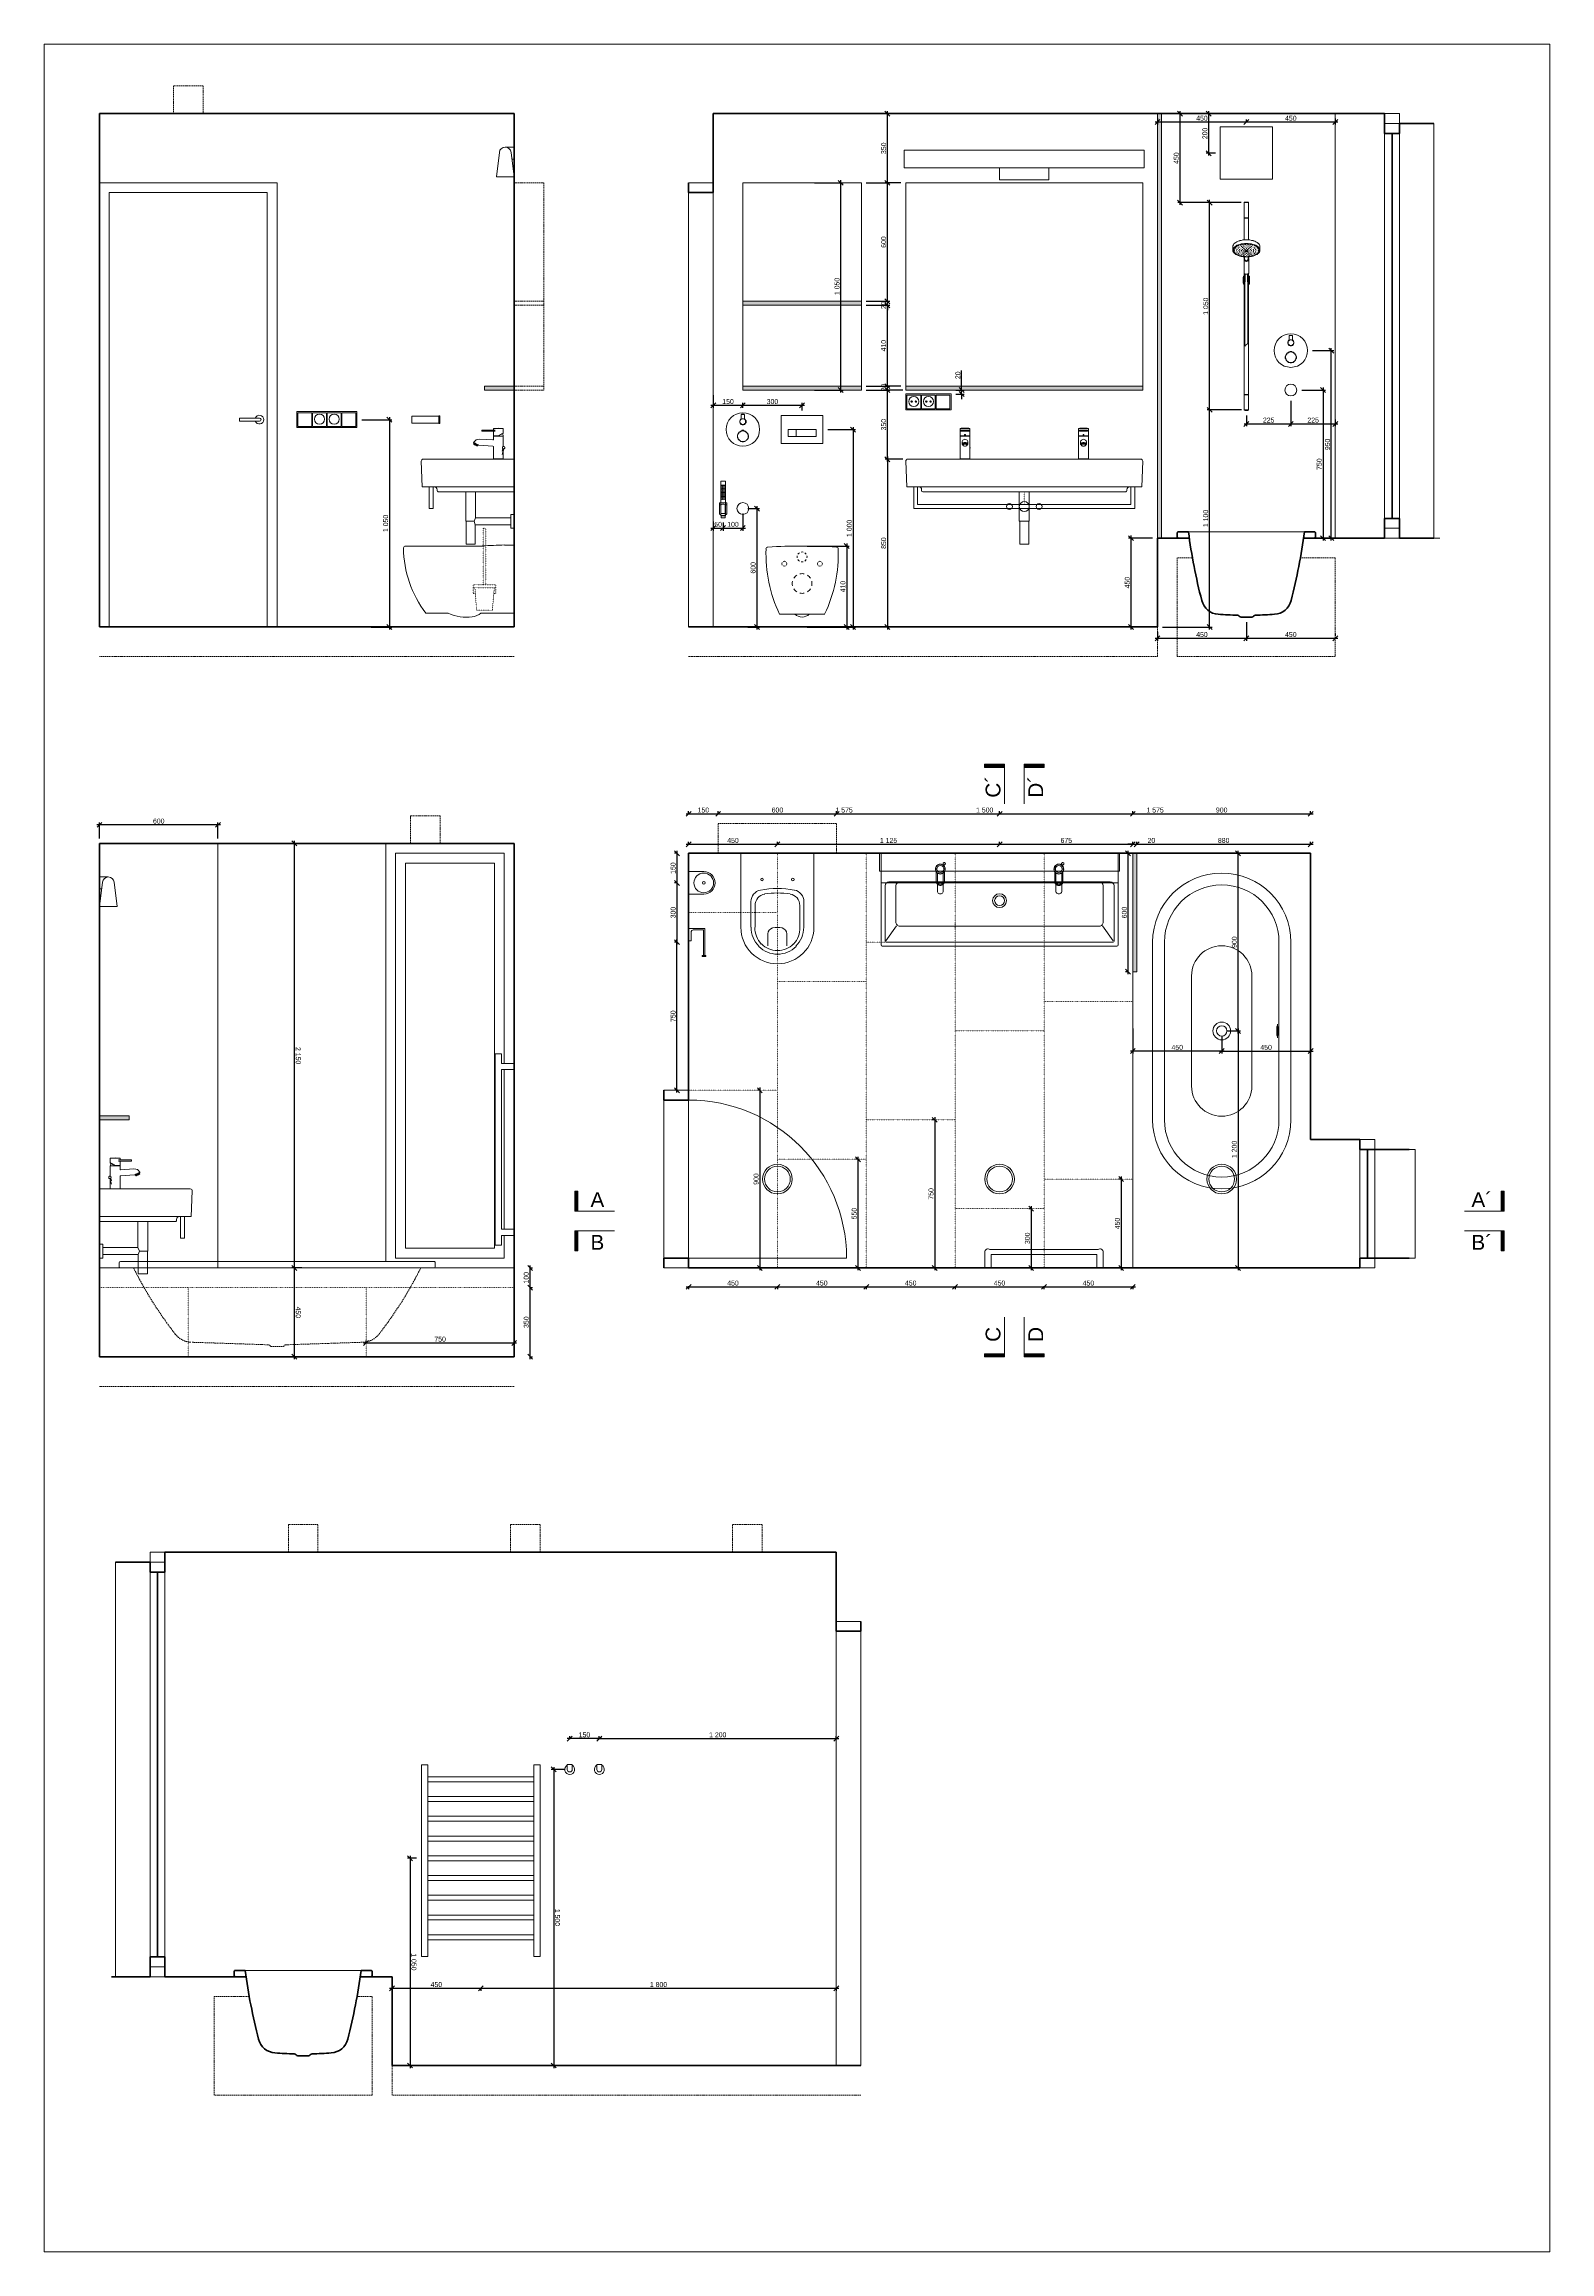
# Model space of a CAD drawing. Header units: millimetres. Extents: x 3767 to 22479, y 1034 to 12216.
# Drawn here: x 3767 to 11392, y 1034 to 12216 of the extents above; entities that cross this region are included whole.
import ezdxf
from ezdxf.enums import TextEntityAlignment as Align

# ---------------------------------------------------------------- set-up
doc = ezdxf.new("R2010")
doc.units = ezdxf.units.MM
doc.linetypes.add('TEČKOVANÁX2', pattern=[0.5, 0, -0.5])
doc.linetypes.add('ČÁRKOVANÁ2', pattern=[9.525, 6.35, -3.175])
for name, color, linetype, lineweight in [('3', 7, 'ČÁRKOVANÁ2', 0), ('dim', 4, 'Continuous', 0), ('door', 36, 'Continuous', 0), ('elevation', 7, 'Continuous', 13), ('equipments', 137, 'Continuous', 13), ('hatch', 255, 'Continuous', 0), ('light', 30, 'Continuous', 0), ('note', 2, 'Continuous', 0), ('sanitary', 4, 'Continuous', 13), ('section', 5, 'Continuous', 35), ('section2', 5, 'Continuous', 35), ('tile', 177, 'TEČKOVANÁX2', 0), ('wall', 7, 'Continuous', 13), ('windows', 4, 'Continuous', 13)]:
    doc.layers.add(name, color=color, linetype=linetype, lineweight=lineweight)
doc.styles.add('ARIAL', font='arial.ttf')
doc.dimstyles.new('25', dxfattribs={"dimtxt": 25, "dimasz": 25, "dimexe": 12.5, "dimexo": 25, "dimgap": 6.25, "dimtad": 1, "dimdec": 0, "dimdsep": 46, "dimlunit": 6, "dimtxsty": 'ARIAL', "dimblk": 'OBLIQUE', "dimcen": 25, "dimdle": 12.5, "dimclrd": 256, "dimclre": 256, "dimclrt": 2, "dimadec": 0, "dimazin": 0, "dimtfac": 1, "dimtdec": 0, "dimtmove": 0, "dimatfit": 1, "dimldrblk": 'DOTSMALL', "dimfxl": 1, "dimtvp": 1, "dimtolj": 1, "dimtzin": 0, "dimarcsym": 0})

# ---------------------------------------------------------------- blocks, each defined once
blk = doc.blocks.new('light')
at = {"layer": 'light'}
for radius in [75, 65]:
    blk.add_circle((0, 0), radius, dxfattribs=at)
blk = doc.blocks.new('door hand')
at = {"color": 0}
for p, q in [((-1068, 90), (-1068, 190)), ((-1052, 190), (-1068, 190)), ((-1052, 90), (-1052, 190))]:
    blk.add_line(p, q, dxfattribs=at)
for radius, start, end in [(22.2, 112.0121, 67.9879), (8.33, 180, 0)]:
    blk.add_arc((-1060, 90), radius, start, end, dxfattribs=at)
blk = doc.blocks.new('A$C1C644258')
at = {"layer": 'equipments', "linetype": 'Continuous'}
for p, q in [((450, 350), (-450, 350)), ((450, 290), (-450, 290)), ((279.199951, 152.5), (-279.199951, 152.5)), ((-279.199951, -152.499969), (279.199951, -152.499969)), ((-450, -289.999969), (450, -289.999969)), ((-34.38501, -281.800018), (34.384887, -281.800018)), ((-450, -349.999969), (450, -349.999969))]:
    blk.add_line(p, q, dxfattribs=at)
for points in [[(-26, -281.800018), (-25.191773, -281.00827), (-23.150635, -280.343475), (-20.620117, -279.850799), (-18.143555, -279.507782), (-15.953614, -279.273163), (-14.095948, -279.111053), (-12.540772, -278.996795), (-11.23877, -278.914276), (-10.14209, -278.853485), (-9.210083, -278.807342), (-8.410523, -278.771942), (-7.718018, -278.74411), (-7.112793, -278.721893), (-6.579102, -278.704071), (-6.104859, -278.689422), (-5.680298, -278.677215), (-5.297486, -278.666961), (-4.950196, -278.658416), (-4.633301, -278.651092), (-4.342652, -278.644989), (-4.074463, -278.639373), (-3.82605, -278.634735), (-3.594849, -278.630584), (-2.80481, -278.618622), (-2.167237, -278.611053), (-1.382813, -278.604461), (-0.404175, -278.600311), (0.610229, -278.600799), (1.755249, -278.607147), (2.633667, -278.616424), (3.378784, -278.626922), (4.342651, -278.644989), (4.633301, -278.651092), (4.950195, -278.658416), (5.297485, -278.666961), (5.680298, -278.677215), (6.104858, -278.689422), (6.579101, -278.704071), (7.112793, -278.721893), (7.718139, -278.74411), (8.410522, -278.771942), (9.210083, -278.807342), (10.14209, -278.853485), (11.238769, -278.914276), (12.540771, -278.996795), (14.095947, -279.111053), (15.953613, -279.273163)], [(-7.71814, -284.855682), (-8.410645, -284.82785), (-9.210205, -284.79245), (-10.14209, -284.746551), (-11.238892, -284.685516), (-12.540894, -284.603241), (-14.09607, -284.488983), (-15.953736, -284.326629), (-18.143799, -284.09201), (-20.620362, -283.748993), (-23.150757, -283.256317), (-25.191773, -282.591522), (-26, -281.800018)], [(15.953613, -279.273163), (18.143676, -279.507782), (20.620239, -279.850799), (23.150757, -280.343475), (25.191772, -281.00827), (26, -281.800018), (25.19165, -282.591766), (23.150634, -283.256561), (20.619995, -283.749237), (18.143432, -284.09201), (15.953491, -284.326873), (14.095825, -284.488983), (12.540649, -284.603241), (11.238769, -284.685516), (10.141967, -284.746551), (9.210083, -284.79245), (8.410522, -284.82785), (7.718017, -284.855682), (7.112793, -284.877899), (6.579101, -284.895965), (6.104858, -284.910614), (5.680176, -284.922821), (5.297485, -284.93283), (4.950195, -284.941375), (4.633301, -284.9487), (4.342651, -284.955047), (4.074463, -284.960418), (3.82605, -284.965057), (3.594848, -284.969207), (2.804687, -284.981414), (2.167114, -284.988739), (1.382812, -284.995575), (0.506714, -284.999481), (-0.506714, -284.999481), (-1.62732, -284.993622), (-2.80481, -284.981414), (-3.594849, -284.969207), (-3.82605, -284.965057), (-4.074463, -284.960418), (-4.342652, -284.955047), (-4.633423, -284.9487), (-4.950196, -284.941375), (-5.297486, -284.93283), (-5.680298, -284.922821), (-6.104859, -284.910614), (-6.579102, -284.895965), (-7.112793, -284.877899), (-7.71814, -284.855682)]]:
    blk.add_lwpolyline(points, dxfattribs=at)
for radius in [45, 26]:
    blk.add_circle((0, 0), radius, dxfattribs=at)
for centre, radius, start, end in [((-450, 0), 350, 90, 270), ((450, 0), 350, 270, 90), ((-450, 0), 290, 90, 270), ((450, 0), 290, 270, 90), ((-279.199951, 0), 152.5, 90, 270), ((279.199951, 0), 152.5, 270, 90)]:
    blk.add_arc(centre, radius, start, end, dxfattribs=at)
blk = doc.blocks.new('A$C531B5C68')
at = {"layer": 'equipments'}
for p, q in [((-185, 0), (185, 0)), ((-185, -375), (-185, 0)), ((185, -375), (185, 0)), ((-134, -375), (-134, -245)), ((-113, -375), (-113, -264)), ((113, -375), (113, -264)), ((134, -375), (134, -245)), ((-49, -408), (-49, -469)), ((48, -469), (48, -408))]:
    blk.add_line(p, q, dxfattribs=at)
for centre in [(-78, -133), (78, -133)]:
    blk.add_circle(centre, 6.53, dxfattribs=at)
for centre, radius, start, end in [((-74, -245), 60, 101.3643, 180), ((-55, -264), 58, 99.1959, 180), ((0, -611), 433, 78.6357, 101.3643), ((0, -606), 405, 80.8017, 99.1959), ((55, -264), 58, 0, 80.8017), ((74, -245), 60, 0, 78.6357), ((0, -375), 185, 180, 0), ((1, -376), 134, 179.5225, 225.2088), ((6, -378), 120, 178.7784, 222.8738), ((-19, -408), 30, 100.298, 180), ((0, -510), 134, 79.702, 100.298), ((18, -408), 30, 0, 79.702), ((-6, -378), 120, 317.1262, 1.2216), ((-1, -376), 134, 314.7912, 0.4775), ((0, -378), 133, 224.8806, 315.1194), ((0, -378), 115, 224.8806, 315.1194)]:
    blk.add_arc(centre, radius, start, end, dxfattribs=at)
blk = doc.blocks.new('A$C4771120F')
at = {"layer": 'equipments'}
blk.add_line((115, 65), (-114, 65), dxfattribs=at)
for centre, radius, start, end in [((-173, 395), 10, 93.3455, 177.8367), ((522, 369), 705, 177.8367, 205.5269), ((-1, -2544), 2954, 86.6152, 93.3455), ((0, 355), 25, 168.1739, 191.8261), ((0, 355), 25, 123.1739, 146.8261), ((0, 355), 25, 213.1739, 236.8261), ((0, 355), 25, 78.1739, 101.8261), ((0, 355), 25, 33.1739, 56.8261), ((0, 355), 25, 303.1739, 326.8261), ((0, 355), 25, 348.1739, 11.8261), ((-522, 369), 705, 334.4731, 2.1535), ((173, 395), 10, 2.1535, 86.6152), ((-90, 320), 12.5, 148.745, 211.255), ((-90, 320), 12.5, 58.745, 121.255), ((-90, 320), 12.5, 238.745, 301.255), ((-90, 320), 12.5, 328.745, 31.255), ((0, 220), 50, 167.1777, 192.8223), ((0, 220), 50, 122.1777, 147.8223), ((0, 220), 50, 77.1777, 102.8223), ((0, 355), 25, 258.1739, 281.8261), ((0, 220), 50, 32.1777, 57.8223), ((0, 220), 50, 347.1777, 12.8223), ((90, 320), 12.5, 148.745, 211.255), ((90, 320), 12.5, 58.745, 121.255), ((90, 320), 12.5, 238.745, 301.255), ((90, 320), 12.5, 328.745, 31.255), ((0, 220), 50, 212.1777, 237.8223), ((0, 220), 50, 257.1777, 282.8223), ((0, 220), 50, 302.1777, 327.8223), ((0, 100), 50, 223.916, 316.084)]:
    blk.add_arc(centre, radius, start, end, dxfattribs=at)
blk = doc.blocks.new('A$C0CBC4D60')
at = {"layer": 'equipments', "linetype": 'Continuous'}
blk.add_lwpolyline([(-595, -140), (595, -140), (600, -10, 0.425099), (590, 0), (-590, 0, 0.425099), (-600, -10)], format="xyb", close=True, dxfattribs=at)
blk.add_lwpolyline([(-520, -155), (-520, -159, 0.414214), (-514, -165), (514, -165, 0.414214), (520, -159), (520, -155)], format="xyb", dxfattribs=at)
for centre, radius in [((0, -240), 25), ((-75, -240), 15), ((75, -240), 15)]:
    blk.add_circle(centre, radius, dxfattribs=at)
for centre, start, end in [((-535, -155), 0, 90), ((535, -155), 90, 180)]:
    blk.add_arc(centre, 15, start, end, dxfattribs=at)
blk = doc.blocks.new('A$C39D17CD7')
at = {"layer": 'equipments'}
for p, q in [((-334, -70), (-447, -70)), ((-168, -70), (0, -70)), ((0, -403), (0, -70)), ((-550, -410), (-161, -410)), ((0, -415), (-48, -415)), ((0, -403), (0, -415))]:
    blk.add_line(p, q, dxfattribs=at)
for centre, radius, start, end in [((-12, -403), 548, 142.5254, 179.6351), ((-241, -262), 213, 82.0964, 115.6836), ((-218, -126), 74.8, 47.971, 85.6303), ((-550, -400), 10, 179.6424, 269.9815), ((17, 2337), 2753, 266.2913, 268.6486)]:
    blk.add_arc(centre, radius, start, end, dxfattribs=at)
blk = doc.blocks.new('A$C2BBC36B2')
at = {"layer": 'equipments', "linetype": 'Continuous'}
for points in [[(0, 0), (-460, 0, 0.425099), (-470, -10), (-465, -140), (0, -140)], [(-390, -155), (-390, -159, 0.414214), (-384, -165), (0, -165)]]:
    blk.add_lwpolyline(points, format="xyb", dxfattribs=at)
at = {"layer": 'equipments'}
blk.add_lwpolyline([(0, -165), (0, -140), (0, 0)], dxfattribs=at)
at = {"layer": 'equipments', "linetype": 'Continuous'}
blk.add_arc((-405, -155), 15, 0, 90, dxfattribs=at)
blk = doc.blocks.new('A$C3DBD602E')
at = {"layer": 'equipments', "linetype": 'Continuous'}
for p, q in [((-597, 0), (597, 0)), ((-600, -3), (-600, -464)), ((600, -3), (600, -464)), ((-580, -165), (-580, -445)), ((560, -145), (-560, -145)), ((-525, -164), (-525, -348)), ((525, -164), (525, -348)), ((580, -445), (580, -165)), ((-576, -444), (-522, -367)), ((505, -369), (-505, -369)), ((576, -444), (522, -367)), ((-594, -470), (594, -470)), ((-575, -450), (575, -450))]:
    blk.add_line(p, q, dxfattribs=at)
for centre, radius in [((-300, -80), 17.5), ((300, -80), 17.5), ((0, -240), 35), ((0, -240), 25)]:
    blk.add_circle(centre, radius, dxfattribs=at)
for centre, radius, start, end in [((-597, -3), 3, 90, 180), ((597, -3), 3, 0, 90), ((-560, -165), 20, 90, 180), ((-505, -165), 20, 90, 178.1205), ((505, -165), 20, 1.8795, 90), ((560, -165), 20, 0, 90), ((-575, -445), 5, 180, 270), ((-505, -349), 20, 178.1205, 270), ((505, -349), 20, 270, 1.8795), ((575, -445), 5, 270, 0), ((-594, -464), 6, 180, 270), ((594, -464), 6, 270, 0)]:
    blk.add_arc(centre, radius, start, end, dxfattribs=at)
blk = doc.blocks.new('A$C076663FC')
at = {"layer": 'equipments'}
for p, q in [((-16, 44), (-14, 48)), ((-16, 40), (-15, 44)), ((-16, 40), (-16, 44)), ((-16, 40), (-15, 36)), ((-16, 40), (-16, 36)), ((-16, 36), (-14, 32)), ((-15, 44), (-14, 48)), ((-15, 40), (-14, 44)), ((-15, 40), (-14, 44)), ((-15, 40), (-14, 36)), ((-15, 36), (-14, 32)), ((-14, 48), (-12, 52)), ((-14, 48), (-11, 51)), ((-14, 44), (-13, 47)), ((-14, 44), (-13, 47)), ((-14, 40), (-14, 44)), ((-14, 40), (-14, 36)), ((-14, 36), (-13, 32)), ((-14, 36), (-13, 33)), ((-14, 32), (-12, 28)), ((-14, 32), (-11, 29)), ((-13, 47), (-11, 51)), ((-13, 47), (-10, 50)), ((-13, 33), (-10, 30)), ((-13, 32), (-11, 29)), ((-12, 52), (-8, 54)), ((-12, 28), (-8, 26)), ((-11, 51), (-8, 54)), ((-11, 51), (-8, 53)), ((-11, 29), (-8, 27)), ((-11, 29), (-8, 26)), ((-10, 50), (-7, 53)), ((-10, 30), (-7, 27)), ((-8, 75), (-7, 76)), ((-8, 75), (-8, 53)), ((-8, 53), (-8, 75)), ((-8, 54), (-8, 55)), ((-8, 54), (-8, 54)), ((-8, 53), (-4, 54)), ((-8, 27), (-4, 26)), ((-8, 26), (-4, 24)), ((-8, 26), (-4, 25)), ((-7, 76), (-6, 77)), ((-7, 76), (-6, 76)), ((-7, 76), (-7, 76)), ((-7, 53), (-4, 54)), ((-7, 27), (-4, 26)), ((-6, 77), (-5, 77)), ((-6, 77), (-6, 77)), ((-6, 76), (-5, 76)), ((-5, 77), (-3, 77)), ((-5, 76), (-4, 76)), ((-4, 76), (-2, 76)), ((-4, 54), (0, 55)), ((-4, 54), (0, 54)), ((-4, 26), (0, 26)), ((-4, 26), (0, 25)), ((-4, 26), (0, 25)), ((-4, 25), (0, 24)), ((-4, 24), (0, 24)), ((-3, 77), (-2, 77)), ((-2, 77), (0, 77)), ((-2, 76), (0, 76)), ((0, 77), (2, 77)), ((0, 76), (2, 76)), ((0, 55), (4, 54)), ((0, 54), (4, 54)), ((0, 26), (4, 26)), ((0, 25), (4, 26)), ((0, 24), (4, 25)), ((0, 24), (4, 24)), ((2, 77), (3, 77)), ((2, 76), (3, 76)), ((3, 77), (4, 77)), ((3, 76), (5, 76)), ((4, 77), (5, 77)), ((4, 54), (8, 53)), ((4, 54), (7, 53)), ((4, 26), (7, 27)), ((4, 26), (8, 27)), ((4, 25), (8, 26)), ((4, 24), (8, 26)), ((5, 77), (6, 77)), ((5, 76), (6, 76)), ((6, 77), (7, 76)), ((6, 76), (7, 76)), ((7, 76), (7, 76)), ((7, 76), (8, 75)), ((7, 53), (10, 50)), ((7, 27), (10, 30)), ((8, 53), (8, 75)), ((8, 75), (8, 53)), ((8, 55), (8, 54)), ((8, 54), (8, 54)), ((8, 54), (11, 51)), ((8, 54), (12, 52)), ((8, 53), (11, 51)), ((8, 27), (11, 29)), ((8, 26), (11, 29)), ((8, 26), (12, 28)), ((10, 50), (13, 47)), ((10, 30), (13, 33)), ((11, 51), (13, 47)), ((11, 51), (14, 48)), ((11, 29), (13, 32)), ((11, 29), (14, 32)), ((12, 52), (14, 48)), ((12, 28), (14, 32)), ((13, 47), (15, 44)), ((13, 47), (14, 44)), ((13, 32), (15, 36)), ((13, 33), (14, 36)), ((14, 48), (15, 44)), ((14, 48), (16, 44)), ((14, 44), (15, 40)), ((14, 36), (15, 40)), ((14, 32), (15, 36)), ((14, 32), (16, 36)), ((15, 44), (15, 40)), ((15, 44), (16, 40)), ((15, 36), (16, 40)), ((15, 36), (15, 40)), ((16, 44), (16, 40)), ((16, 36), (16, 40)), ((-28, -30), (-27, -27)), ((-28, -34), (-28, -30)), ((-28, -34), (-28, -38)), ((-28, -38), (-27, -41)), ((-27, -27), (-26, -23)), ((-27, -30), (-26, -27)), ((-27, -34), (-27, -30)), ((-27, -34), (-27, -38)), ((-27, -38), (-26, -41)), ((-27, -41), (-26, -45)), ((-26, -23), (-24, -20)), ((-26, -27), (-25, -24)), ((-26, -41), (-25, -44)), ((-26, -45), (-24, -48)), ((-25, -24), (-23, -21)), ((-25, -44), (-23, -47)), ((-24, -20), (-22, -17)), ((-24, -48), (-22, -51)), ((-23, -21), (-21, -18)), ((-23, -47), (-21, -50)), ((-22, -17), (-20, -14)), ((-22, -51), (-20, -54)), ((-21, -18), (-19, -15)), ((-21, -50), (-19, -53)), ((-20, -14), (-17, -12)), ((-20, -54), (-17, -56)), ((-19, -15), (-16, -13)), ((-19, -53), (-16, -55)), ((-17, -12), (-14, -10)), ((-17, -56), (-14, -58)), ((-16, -13), (-13, -11)), ((-16, -55), (-13, -57)), ((-14, -10), (-11, -8)), ((-14, -58), (-11, -60)), ((-13, -11), (-10, -9)), ((-13, -57), (-10, -59)), ((-11, -8), (-7, -7)), ((-11, -60), (-7, -61)), ((-10, -9), (-7, -8)), ((-10, -59), (-7, -60)), ((-7, -7), (-5, -7)), ((-7, -8), (-5, -8)), ((-7, -60), (-4, -61)), ((-7, -61), (-4, -62)), ((-5, -8), (-5, -4)), ((-5, -4), (-5, -4)), ((-5, -4), (-4, -4)), ((-5, -8), (0, -7)), ((-4, -4), (-2, -4)), ((-4, -61), (0, -61)), ((-4, -62), (0, -62)), ((-2, -4), (0, -4)), ((0, -4), (2, -4)), ((0, -7), (5, -8)), ((0, -61), (3, -61)), ((0, -62), (4, -62)), ((2, -4), (3, -4)), ((3, -4), (5, -4)), ((3, -61), (7, -60)), ((4, -62), (7, -61)), ((5, -8), (5, -4)), ((5, -4), (5, -4)), ((5, -7), (7, -7)), ((5, -8), (7, -8)), ((7, -7), (11, -8)), ((7, -8), (10, -9)), ((7, -60), (10, -59)), ((7, -60), (10, -59)), ((7, -61), (11, -60)), ((10, -9), (13, -11)), ((10, -59), (13, -57)), ((11, -8), (14, -10)), ((11, -60), (14, -58)), ((13, -11), (16, -13)), ((13, -57), (16, -55)), ((14, -10), (17, -12)), ((14, -58), (17, -56)), ((16, -13), (19, -15)), ((16, -55), (19, -53)), ((17, -12), (20, -14)), ((17, -56), (20, -54)), ((19, -15), (21, -18)), ((19, -53), (21, -50)), ((20, -14), (22, -17)), ((20, -54), (22, -51)), ((21, -18), (23, -21)), ((21, -50), (23, -47)), ((22, -17), (24, -20)), ((22, -51), (24, -48)), ((23, -21), (25, -24)), ((23, -47), (25, -44)), ((24, -20), (26, -23)), ((24, -48), (26, -45)), ((25, -24), (26, -27)), ((25, -44), (26, -41)), ((26, -23), (27, -27)), ((26, -27), (27, -30)), ((26, -41), (27, -38)), ((26, -45), (27, -41)), ((27, -27), (28, -30)), ((27, -30), (27, -34)), ((27, -38), (27, -34)), ((27, -41), (28, -38)), ((28, -30), (28, -34)), ((28, -38), (28, -34))]:
    blk.add_line(p, q, dxfattribs=at)
blk.add_circle((0, 0), 85, dxfattribs=at)
blk = doc.blocks.new('A$C3048748D')
at = {"layer": 'equipments'}
for p, q in [((-11, 1053), (-10, 1054)), ((-11, 976), (-11, 1053)), ((-11, 1053), (-11, 976)), ((-11, 1053), (-11, 1053)), ((-11, 1053), (-10, 1053)), ((-10, 1054), (-9, 1054)), ((-10, 1054), (-7, 1054)), ((-10, 1054), (-10, 1054)), ((-10, 1053), (-8, 1053)), ((-9, 1054), (-7, 1054)), ((-8, 1053), (-6, 1053)), ((-7, 1054), (0, 1055)), ((-7, 1054), (-5, 1054)), ((-6, 1053), (-3, 1053)), ((-5, 1054), (-3, 1054)), ((-3, 1054), (0, 1054)), ((-3, 1053), (0, 1053)), ((0, 1055), (7, 1054)), ((0, 1054), (3, 1054)), ((0, 1053), (3, 1053)), ((3, 1054), (5, 1054)), ((3, 1053), (6, 1053)), ((5, 1054), (7, 1054)), ((6, 1053), (8, 1053)), ((7, 1054), (9, 1054)), ((7, 1054), (10, 1054)), ((8, 1053), (10, 1053)), ((9, 1054), (10, 1054)), ((10, 1054), (10, 1054)), ((10, 1054), (11, 1053)), ((10, 1053), (11, 1053)), ((11, 1053), (11, 1053)), ((11, 1053), (11, 976)), ((11, 976), (11, 1053)), ((-11, 976), (-10, 975)), ((-11, 976), (-11, 976)), ((-11, 976), (-10, 976)), ((-11, 974), (-10, 975)), ((-11, 864), (-11, 974)), ((-11, 974), (-11, 864)), ((-11, 974), (-11, 974)), ((-11, 974), (-10, 974)), ((-10, 976), (-8, 976)), ((-10, 975), (-10, 975)), ((-10, 975), (-9, 975)), ((-10, 974), (-8, 974)), ((-9, 975), (-7, 975)), ((-8, 976), (-6, 976)), ((-8, 974), (-6, 974)), ((-7, 975), (-5, 975)), ((-6, 976), (-3, 976)), ((-6, 974), (-3, 974)), ((-5, 975), (-3, 975)), ((-3, 976), (0, 976)), ((-3, 975), (0, 975)), ((-3, 974), (0, 974)), ((0, 976), (3, 976)), ((0, 975), (3, 975)), ((0, 974), (3, 974)), ((3, 976), (6, 976)), ((3, 975), (5, 975)), ((3, 974), (6, 974)), ((5, 975), (7, 975)), ((6, 976), (8, 976)), ((6, 974), (8, 974)), ((7, 975), (9, 975)), ((8, 976), (10, 976)), ((8, 974), (10, 974)), ((9, 975), (10, 975)), ((10, 976), (11, 976)), ((10, 975), (11, 976)), ((10, 975), (10, 975)), ((10, 975), (11, 974)), ((10, 974), (11, 974)), ((11, 976), (11, 976)), ((11, 974), (11, 974)), ((11, 974), (11, 864)), ((11, 864), (11, 974)), ((-68, 834), (-66, 838)), ((-68, 834), (-66, 838)), ((-68, 830), (-68, 834)), ((-68, 811), (-68, 830)), ((-68, 830), (-68, 811)), ((-68, 816), (-66, 820)), ((-68, 816), (-66, 820)), ((-68, 811), (-68, 816)), ((-68, 810), (-67, 815)), ((-68, 811), (-68, 807)), ((-68, 810), (-67, 806)), ((-68, 807), (-66, 802)), ((-68, 807), (-66, 802)), ((-67, 815), (-65, 819)), ((-67, 806), (-65, 802)), ((-66, 838), (-63, 843)), ((-66, 820), (-63, 824)), ((-66, 802), (-63, 798)), ((-65, 819), (-62, 823)), ((-65, 802), (-62, 798)), ((-64, 815), (-62, 818)), ((-64, 810), (-64, 815)), ((-64, 810), (-64, 806)), ((-64, 806), (-62, 803)), ((-63, 843), (-59, 847)), ((-63, 824), (-59, 828)), ((-63, 798), (-59, 794)), ((-62, 823), (-58, 827)), ((-62, 818), (-60, 823)), ((-62, 811), (-62, 810)), ((-62, 810), (-62, 811)), ((-62, 810), (-62, 809)), ((-62, 810), (-62, 809)), ((-62, 810), (-60, 810)), ((-62, 809), (-62, 810)), ((-62, 809), (-62, 810)), ((-62, 809), (-60, 809)), ((-62, 803), (-60, 798)), ((-62, 798), (-58, 794)), ((-61, 818), (-61, 817)), ((-61, 817), (-61, 818)), ((-61, 817), (-61, 816)), ((-61, 817), (-59, 817)), ((-61, 816), (-61, 817)), ((-61, 816), (-59, 816)), ((-61, 803), (-61, 802)), ((-61, 803), (-61, 802)), ((-61, 803), (-59, 803)), ((-61, 802), (-61, 803)), ((-61, 802), (-61, 803)), ((-61, 802), (-59, 802)), ((-60, 823), (-56, 827)), ((-60, 810), (-60, 811)), ((-60, 811), (-60, 810)), ((-60, 810), (-60, 809)), ((-60, 809), (-60, 810)), ((-60, 798), (-56, 794)), ((-59, 847), (-54, 850)), ((-59, 847), (-58, 847)), ((-59, 828), (-54, 832)), ((-59, 818), (-59, 817)), ((-59, 817), (-59, 818)), ((-59, 816), (-59, 817)), ((-59, 817), (-59, 816)), ((-59, 803), (-59, 802)), ((-59, 802), (-59, 803)), ((-59, 794), (-59, 794)), ((-58, 847), (-57, 848)), ((-58, 827), (-54, 831)), ((-58, 794), (-54, 790)), ((-57, 792), (-54, 791)), ((-56, 827), (-51, 830)), ((-56, 822), (-56, 823)), ((-56, 823), (-56, 822)), ((-56, 823), (-54, 823)), ((-56, 822), (-54, 822)), ((-56, 798), (-56, 797)), ((-56, 797), (-56, 798)), ((-56, 796), (-56, 797)), ((-56, 797), (-56, 796)), ((-56, 797), (-54, 797)), ((-56, 796), (-54, 796)), ((-56, 794), (-51, 791)), ((-54, 850), (-48, 854)), ((-54, 851), (-48, 854)), ((-54, 850), (-54, 851)), ((-54, 850), (-54, 851)), ((-54, 832), (-48, 836)), ((-54, 831), (-48, 834)), ((-54, 822), (-54, 823)), ((-54, 823), (-54, 822)), ((-54, 797), (-54, 798)), ((-54, 798), (-54, 797)), ((-54, 797), (-54, 796)), ((-54, 796), (-54, 797)), ((-54, 791), (-54, 790)), ((-54, 791), (-54, 790)), ((-54, 790), (-48, 787)), ((-51, 830), (-46, 833)), ((-51, 791), (-46, 788)), ((-50, 810), (-50, 810)), ((-50, 810), (-50, 809)), ((-50, 810), (-50, 809)), ((-50, 810), (-50, 810)), ((-50, 810), (-48, 810)), ((-50, 809), (-50, 810)), ((-50, 809), (-50, 810)), ((-50, 809), (-48, 809)), ((-49, 829), (-49, 830)), ((-49, 830), (-49, 829)), ((-49, 829), (-49, 828)), ((-49, 829), (-47, 829)), ((-49, 829), (-49, 828)), ((-49, 828), (-49, 829)), ((-49, 828), (-49, 829)), ((-49, 828), (-47, 828)), ((-49, 791), (-49, 790)), ((-49, 791), (-49, 791)), ((-49, 791), (-49, 790)), ((-49, 791), (-49, 791)), ((-49, 791), (-47, 791)), ((-49, 790), (-49, 791)), ((-49, 790), (-49, 791)), ((-49, 790), (-47, 790)), ((-48, 854), (-42, 857)), ((-48, 854), (-41, 857)), ((-48, 836), (-42, 838)), ((-48, 834), (-41, 837)), ((-48, 816), (-48, 815)), ((-48, 816), (-46, 816)), ((-48, 816), (-48, 815)), ((-48, 815), (-48, 816)), ((-48, 815), (-48, 816)), ((-48, 815), (-46, 815)), ((-48, 809), (-48, 810)), ((-48, 810), (-48, 810)), ((-48, 810), (-48, 809)), ((-48, 810), (-48, 810)), ((-48, 803), (-48, 803)), ((-48, 803), (-48, 802)), ((-48, 803), (-48, 802)), ((-48, 803), (-48, 803)), ((-48, 803), (-46, 803)), ((-48, 802), (-48, 803)), ((-48, 802), (-48, 803)), ((-48, 802), (-46, 802)), ((-48, 787), (-41, 784)), ((-47, 828), (-47, 829)), ((-47, 829), (-47, 829)), ((-47, 829), (-47, 828)), ((-47, 829), (-47, 829)), ((-47, 791), (-47, 792)), ((-47, 792), (-47, 791)), ((-47, 791), (-47, 790)), ((-47, 790), (-47, 791)), ((-46, 833), (-39, 836)), ((-46, 815), (-46, 816)), ((-46, 816), (-46, 815)), ((-46, 803), (-46, 804)), ((-46, 804), (-46, 803)), ((-46, 803), (-46, 802)), ((-46, 802), (-46, 803)), ((-46, 788), (-41, 786)), ((-42, 857), (-34, 859)), ((-42, 838), (-34, 841)), ((-42, 823), (-42, 822)), ((-42, 823), (-40, 823)), ((-42, 822), (-42, 823)), ((-42, 822), (-40, 822)), ((-42, 798), (-42, 796)), ((-42, 796), (-42, 798)), ((-42, 795), (-42, 796)), ((-42, 796), (-42, 795)), ((-42, 796), (-40, 796)), ((-42, 795), (-40, 795)), ((-41, 857), (-34, 860)), ((-41, 837), (-34, 840)), ((-41, 835), (-41, 834)), ((-41, 834), (-41, 835)), ((-41, 834), (-41, 833)), ((-41, 834), (-39, 834)), ((-41, 833), (-41, 834)), ((-41, 833), (-39, 833)), ((-41, 787), (-41, 786)), ((-41, 787), (-41, 786)), ((-41, 787), (-39, 787)), ((-41, 786), (-41, 787)), ((-41, 786), (-41, 787)), ((-41, 786), (-39, 786)), ((-41, 786), (-39, 785)), ((-41, 784), (-34, 781)), ((-40, 824), (-40, 823)), ((-40, 823), (-40, 824)), ((-40, 822), (-40, 823)), ((-40, 823), (-40, 822)), ((-40, 796), (-40, 795)), ((-40, 795), (-40, 796)), ((-39, 836), (-32, 838)), ((-39, 833), (-39, 834)), ((-39, 834), (-39, 833)), ((-39, 787), (-39, 786)), ((-39, 786), (-39, 787)), ((-39, 785), (-32, 783)), ((-38, 810), (-38, 809)), ((-38, 809), (-38, 810)), ((-38, 809), (-38, 808)), ((-38, 809), (-38, 808)), ((-38, 809), (-36, 809)), ((-38, 808), (-38, 809)), ((-38, 808), (-38, 809)), ((-38, 808), (-36, 808)), ((-36, 809), (-36, 810)), ((-36, 810), (-36, 809)), ((-36, 808), (-36, 809)), ((-36, 809), (-36, 808)), ((-35, 827), (-35, 826)), ((-35, 827), (-33, 827)), ((-35, 827), (-35, 826)), ((-35, 826), (-35, 827)), ((-35, 826), (-35, 827)), ((-35, 826), (-33, 826)), ((-35, 817), (-35, 815)), ((-35, 815), (-35, 817)), ((-35, 815), (-35, 814)), ((-35, 815), (-33, 815)), ((-35, 814), (-35, 815)), ((-35, 814), (-35, 814)), ((-35, 814), (-35, 814)), ((-35, 814), (-33, 814)), ((-35, 804), (-35, 803)), ((-35, 803), (-35, 804)), ((-35, 802), (-35, 803)), ((-35, 803), (-35, 802)), ((-35, 803), (-33, 803)), ((-35, 802), (-33, 802)), ((-35, 792), (-35, 792)), ((-35, 792), (-35, 791)), ((-35, 792), (-35, 791)), ((-35, 792), (-35, 792)), ((-35, 792), (-33, 792)), ((-35, 791), (-35, 792)), ((-35, 791), (-35, 792)), ((-35, 791), (-33, 791)), ((-34, 859), (-26, 861)), ((-34, 860), (-26, 861)), ((-34, 841), (-26, 843)), ((-34, 840), (-26, 842)), ((-33, 826), (-33, 827)), ((-33, 827), (-33, 826)), ((-33, 816), (-33, 815)), ((-33, 815), (-33, 816)), ((-33, 814), (-33, 815)), ((-33, 815), (-33, 814)), ((-33, 803), (-33, 804)), ((-33, 804), (-33, 803)), ((-33, 803), (-33, 802)), ((-33, 802), (-33, 803)), ((-33, 792), (-33, 791)), ((-33, 791), (-33, 792)), ((-32, 838), (-25, 840)), ((-32, 836), (-30, 837)), ((-32, 836), (-31, 836)), ((-32, 783), (-31, 784)), ((-32, 783), (-30, 782)), ((-31, 836), (-29, 836)), ((-31, 784), (-29, 783)), ((-30, 837), (-30, 837)), ((-30, 837), (-30, 837)), ((-30, 837), (-29, 836)), ((-30, 782), (-29, 783)), ((-29, 836), (-29, 837)), ((-29, 837), (-29, 836)), ((-29, 783), (-29, 784)), ((-29, 784), (-29, 783)), ((-28, 822), (-28, 821)), ((-28, 822), (-26, 822)), ((-28, 821), (-28, 822)), ((-28, 821), (-28, 821)), ((-28, 821), (-28, 821)), ((-28, 821), (-26, 821)), ((-28, 798), (-28, 797)), ((-28, 797), (-28, 798)), ((-28, 796), (-28, 797)), ((-28, 797), (-28, 796)), ((-28, 797), (-26, 797)), ((-28, 796), (-26, 796)), ((-26, 861), (-18, 863)), ((-26, 861), (-17, 863)), ((-26, 843), (-18, 844)), ((-26, 842), (-17, 843)), ((-26, 831), (-24, 831)), ((-26, 831), (-25, 830)), ((-26, 821), (-26, 822)), ((-26, 822), (-26, 822)), ((-26, 822), (-26, 821)), ((-26, 822), (-26, 822)), ((-26, 810), (-26, 809)), ((-26, 809), (-26, 810)), ((-26, 809), (-26, 808)), ((-26, 809), (-24, 809)), ((-26, 808), (-26, 809)), ((-26, 808), (-26, 808)), ((-26, 808), (-26, 808)), ((-26, 808), (-24, 808)), ((-26, 797), (-26, 796)), ((-26, 796), (-26, 797)), ((-26, 789), (-26, 788)), ((-26, 788), (-26, 789)), ((-26, 788), (-24, 787)), ((-26, 788), (-25, 788)), ((-25, 840), (-16, 842)), ((-25, 830), (-23, 830)), ((-25, 788), (-25, 789)), ((-25, 789), (-25, 788)), ((-25, 788), (-23, 788)), ((-24, 831), (-23, 830)), ((-24, 809), (-24, 810)), ((-24, 810), (-24, 809)), ((-24, 809), (-24, 808)), ((-24, 808), (-24, 809)), ((-24, 787), (-23, 788)), ((-22, 815), (-22, 816)), ((-22, 816), (-22, 815)), ((-22, 815), (-22, 814)), ((-22, 815), (-20, 815)), ((-22, 815), (-22, 814)), ((-22, 814), (-22, 815)), ((-22, 814), (-22, 815)), ((-22, 814), (-20, 814)), ((-22, 803), (-22, 802)), ((-22, 802), (-22, 803)), ((-22, 802), (-22, 801)), ((-22, 802), (-22, 801)), ((-22, 802), (-20, 802)), ((-22, 801), (-22, 802)), ((-22, 801), (-22, 802)), ((-22, 801), (-20, 801)), ((-20, 839), (-18, 839)), ((-20, 839), (-19, 838)), ((-20, 825), (-18, 826)), ((-20, 825), (-19, 824)), ((-20, 816), (-20, 815)), ((-20, 815), (-20, 816)), ((-20, 814), (-20, 815)), ((-20, 815), (-20, 814)), ((-20, 802), (-20, 803)), ((-20, 803), (-20, 802)), ((-20, 801), (-20, 802)), ((-20, 802), (-20, 801)), ((-20, 792), (-19, 793)), ((-20, 792), (-18, 792)), ((-19, 838), (-17, 839)), ((-19, 824), (-17, 825)), ((-19, 793), (-17, 793)), ((-18, 863), (-9, 863)), ((-18, 844), (-9, 845)), ((-18, 839), (-17, 839)), ((-18, 826), (-18, 826)), ((-18, 826), (-18, 826)), ((-18, 826), (-17, 825)), ((-18, 792), (-17, 793)), ((-17, 863), (-9, 864)), ((-17, 843), (-9, 844)), ((-17, 825), (-17, 825)), ((-17, 825), (-17, 825)), ((-17, 793), (-17, 793)), ((-17, 793), (-17, 793)), ((-16, 842), (-8, 842)), ((-14, 833), (-12, 834)), ((-14, 833), (-13, 832)), ((-14, 820), (-12, 820)), ((-14, 820), (-13, 819)), ((-14, 810), (-14, 808)), ((-14, 808), (-14, 810)), ((-14, 809), (-14, 807)), ((-14, 807), (-14, 809)), ((-14, 808), (-14, 807)), ((-14, 808), (-12, 808)), ((-14, 807), (-14, 808)), ((-14, 807), (-12, 807)), ((-14, 798), (-14, 797)), ((-14, 797), (-13, 798)), ((-14, 797), (-14, 798)), ((-14, 797), (-12, 797)), ((-14, 785), (-13, 786)), ((-14, 785), (-12, 785)), ((-13, 832), (-11, 833)), ((-13, 819), (-11, 819)), ((-13, 798), (-13, 799)), ((-13, 799), (-13, 798)), ((-13, 798), (-11, 797)), ((-13, 786), (-13, 787)), ((-13, 787), (-13, 786)), ((-13, 786), (-11, 786)), ((-12, 834), (-11, 833)), ((-12, 821), (-12, 820)), ((-12, 820), (-12, 821)), ((-12, 820), (-11, 819)), ((-12, 808), (-12, 810)), ((-12, 810), (-12, 808)), ((-12, 808), (-12, 807)), ((-12, 807), (-12, 808)), ((-12, 797), (-11, 797)), ((-12, 785), (-11, 786)), ((-11, 819), (-11, 820)), ((-11, 820), (-11, 819)), ((-11, 797), (-11, 798)), ((-11, 798), (-11, 797)), ((-9, 863), (0, 864)), ((-9, 864), (0, 864)), ((-9, 845), (0, 846)), ((-9, 844), (0, 844)), ((-8, 842), (0, 843)), ((-8, 827), (-6, 827)), ((-8, 827), (-7, 826)), ((-8, 816), (-8, 814)), ((-8, 814), (-8, 816)), ((-8, 814), (-6, 814)), ((-8, 814), (-7, 813)), ((-8, 803), (-8, 802)), ((-8, 802), (-7, 803)), ((-8, 802), (-8, 803)), ((-8, 802), (-6, 801)), ((-8, 791), (-6, 790)), ((-8, 791), (-7, 791)), ((-7, 826), (-5, 827)), ((-7, 813), (-5, 814)), ((-7, 803), (-7, 804)), ((-7, 804), (-7, 803)), ((-7, 803), (-5, 802)), ((-7, 791), (-5, 791)), ((-6, 840), (-4, 841)), ((-6, 840), (-5, 839)), ((-6, 827), (-5, 827)), ((-6, 816), (-6, 814)), ((-6, 814), (-6, 816)), ((-6, 814), (-5, 814)), ((-6, 801), (-5, 802)), ((-6, 790), (-5, 791)), ((-5, 839), (-3, 840)), ((-5, 814), (-5, 815)), ((-5, 815), (-5, 814)), ((-5, 809), (-4, 810)), ((-5, 809), (-5, 809)), ((-5, 809), (-5, 808)), ((-5, 808), (-5, 809)), ((-5, 808), (-5, 809)), ((-5, 809), (-4, 809)), ((-5, 808), (-5, 807)), ((-5, 807), (-4, 807)), ((-5, 802), (-5, 804)), ((-5, 804), (-5, 802)), ((-4, 841), (-3, 840)), ((-4, 810), (-2, 811)), ((-4, 810), (-4, 810)), ((-4, 809), (-4, 810)), ((-4, 810), (-2, 810)), ((-4, 807), (-4, 806)), ((-4, 806), (-2, 806)), ((-2, 811), (-1, 811)), ((-2, 810), (-1, 810)), ((-2, 806), (-1, 805)), ((-1, 821), (1, 821)), ((-1, 821), (0, 820)), ((-1, 811), (0, 811)), ((-1, 810), (0, 810)), ((-1, 805), (0, 805)), ((-1, 796), (0, 797)), ((-1, 796), (1, 795)), ((0, 864), (9, 863)), ((0, 864), (9, 864)), ((0, 846), (9, 845)), ((0, 844), (9, 844)), ((0, 843), (8, 842)), ((0, 820), (2, 821)), ((0, 811), (1, 811)), ((0, 810), (1, 810)), ((0, 805), (1, 805)), ((0, 797), (2, 796)), ((1, 834), (3, 834)), ((1, 834), (2, 833)), ((1, 821), (2, 821)), ((1, 811), (2, 811)), ((1, 810), (2, 810)), ((1, 805), (2, 806)), ((1, 795), (2, 796)), ((1, 784), (2, 785)), ((1, 784), (3, 784)), ((2, 833), (4, 833)), ((2, 811), (4, 810)), ((2, 810), (4, 810)), ((2, 806), (4, 806)), ((2, 785), (4, 785)), ((3, 835), (3, 834)), ((3, 834), (3, 835)), ((3, 834), (4, 833)), ((3, 784), (4, 785)), ((4, 810), (4, 810)), ((4, 810), (4, 809)), ((4, 810), (5, 809)), ((4, 809), (5, 809)), ((4, 807), (5, 807)), ((4, 806), (4, 807)), ((5, 815), (5, 814)), ((5, 814), (5, 815)), ((5, 814), (7, 813)), ((5, 814), (6, 814)), ((5, 809), (5, 809)), ((5, 809), (5, 808)), ((5, 809), (5, 808)), ((5, 808), (5, 809)), ((5, 807), (5, 808)), ((5, 804), (5, 802)), ((5, 802), (5, 804)), ((5, 802), (7, 803)), ((5, 802), (6, 801)), ((6, 827), (8, 827)), ((6, 827), (7, 826)), ((6, 816), (6, 814)), ((6, 814), (6, 816)), ((6, 814), (8, 814)), ((6, 801), (8, 802)), ((6, 791), (8, 790)), ((6, 791), (7, 791)), ((7, 841), (7, 840)), ((7, 840), (9, 841)), ((7, 840), (7, 841)), ((7, 840), (8, 839)), ((7, 826), (9, 827)), ((7, 813), (8, 814)), ((7, 804), (7, 803)), ((7, 803), (7, 804)), ((7, 803), (8, 802)), ((7, 791), (9, 791)), ((8, 842), (16, 842)), ((8, 839), (10, 840)), ((8, 827), (9, 827)), ((8, 814), (8, 816)), ((8, 816), (8, 814)), ((8, 802), (8, 803)), ((8, 803), (8, 802)), ((8, 790), (9, 791)), ((9, 864), (17, 863)), ((9, 863), (18, 863)), ((9, 845), (18, 844)), ((9, 844), (17, 843)), ((9, 842), (9, 841)), ((9, 841), (9, 842)), ((9, 841), (10, 840)), ((9, 827), (9, 827)), ((9, 827), (9, 827)), ((9, 791), (9, 791)), ((9, 791), (9, 791)), ((11, 820), (11, 819)), ((11, 819), (12, 820)), ((11, 819), (11, 820)), ((11, 819), (13, 819)), ((11, 798), (11, 797)), ((11, 797), (13, 798)), ((11, 797), (11, 798)), ((11, 797), (12, 797)), ((12, 834), (12, 833)), ((12, 833), (12, 834)), ((12, 833), (14, 833)), ((12, 833), (13, 832)), ((12, 821), (12, 820)), ((12, 820), (12, 821)), ((12, 820), (14, 820)), ((12, 810), (12, 808)), ((12, 808), (12, 810)), ((12, 808), (12, 807)), ((12, 807), (12, 808)), ((12, 807), (12, 808)), ((12, 808), (14, 808)), ((12, 808), (12, 807)), ((12, 807), (14, 807)), ((12, 797), (14, 797)), ((12, 786), (12, 785)), ((12, 785), (13, 786)), ((12, 785), (12, 786)), ((12, 785), (14, 785)), ((13, 832), (15, 833)), ((13, 819), (14, 820)), ((13, 799), (13, 798)), ((13, 798), (13, 799)), ((13, 798), (14, 797)), ((13, 786), (13, 787)), ((13, 787), (13, 786)), ((13, 786), (15, 786)), ((14, 833), (15, 833)), ((14, 810), (14, 808)), ((14, 808), (14, 810)), ((14, 807), (14, 808)), ((14, 808), (14, 807)), ((14, 797), (14, 798)), ((14, 798), (14, 797)), ((14, 785), (15, 786)), ((15, 833), (15, 834)), ((15, 834), (15, 833)), ((16, 842), (25, 840)), ((17, 863), (26, 861)), ((17, 843), (26, 842)), ((17, 825), (18, 826)), ((17, 825), (17, 825)), ((17, 825), (19, 824)), ((17, 825), (17, 825)), ((17, 793), (17, 793)), ((17, 793), (19, 793)), ((17, 793), (18, 792)), ((17, 793), (17, 793)), ((18, 863), (26, 861)), ((18, 844), (26, 843)), ((18, 826), (18, 826)), ((18, 826), (18, 826)), ((18, 826), (20, 825)), ((18, 792), (20, 792)), ((19, 824), (20, 825)), ((19, 793), (20, 792)), ((20, 839), (21, 839)), ((20, 839), (21, 838)), ((20, 816), (20, 815)), ((20, 815), (20, 816)), ((20, 814), (20, 815)), ((20, 814), (20, 815)), ((20, 815), (20, 814)), ((20, 815), (22, 815)), ((20, 815), (20, 814)), ((20, 814), (22, 814)), ((20, 803), (20, 802)), ((20, 802), (20, 803)), ((20, 802), (20, 801)), ((20, 801), (20, 802)), ((20, 801), (20, 802)), ((20, 802), (22, 802)), ((20, 802), (20, 801)), ((20, 801), (22, 801)), ((21, 839), (21, 841)), ((21, 841), (21, 839)), ((21, 839), (22, 838)), ((21, 838), (22, 838)), ((22, 838), (22, 839)), ((22, 839), (22, 838)), ((22, 816), (22, 815)), ((22, 815), (22, 816)), ((22, 815), (22, 814)), ((22, 814), (22, 815)), ((22, 803), (22, 802)), ((22, 802), (22, 803)), ((22, 801), (22, 802)), ((22, 802), (22, 801)), ((23, 830), (24, 831)), ((23, 830), (25, 830)), ((23, 788), (25, 788)), ((23, 788), (24, 787)), ((24, 831), (26, 831)), ((24, 810), (24, 809)), ((24, 809), (24, 810)), ((24, 808), (24, 809)), ((24, 808), (24, 809)), ((24, 809), (24, 808)), ((24, 809), (26, 809)), ((24, 809), (24, 808)), ((24, 808), (26, 808)), ((24, 787), (26, 788)), ((25, 840), (32, 838)), ((25, 830), (26, 831)), ((25, 789), (25, 788)), ((25, 788), (25, 789)), ((25, 788), (26, 788)), ((26, 861), (34, 859)), ((26, 861), (34, 860)), ((26, 843), (34, 841)), ((26, 842), (34, 840)), ((26, 822), (26, 822)), ((26, 822), (26, 821)), ((26, 822), (28, 822)), ((26, 822), (26, 822)), ((26, 821), (26, 822)), ((26, 821), (28, 821)), ((26, 810), (26, 809)), ((26, 809), (26, 810)), ((26, 808), (26, 809)), ((26, 809), (26, 808)), ((26, 796), (26, 797)), ((26, 797), (28, 797)), ((26, 797), (26, 796)), ((26, 796), (26, 796)), ((26, 796), (28, 796)), ((26, 796), (26, 796)), ((26, 788), (26, 789)), ((26, 789), (26, 788)), ((28, 822), (28, 821)), ((28, 821), (28, 822)), ((28, 798), (28, 797)), ((28, 797), (28, 798)), ((28, 796), (28, 797)), ((28, 797), (28, 796)), ((29, 836), (30, 837)), ((29, 836), (29, 837)), ((29, 837), (29, 836)), ((29, 836), (31, 836)), ((29, 784), (29, 783)), ((29, 783), (31, 784)), ((29, 783), (29, 784)), ((29, 783), (30, 782)), ((30, 837), (30, 837)), ((30, 837), (30, 837)), ((30, 837), (32, 836)), ((30, 782), (32, 783)), ((31, 836), (32, 836)), ((31, 784), (32, 783)), ((32, 838), (39, 836)), ((32, 783), (39, 785)), ((33, 827), (33, 826)), ((33, 827), (35, 827)), ((33, 826), (33, 827)), ((33, 826), (35, 826)), ((33, 791), (33, 792)), ((33, 792), (35, 792)), ((33, 792), (33, 791)), ((33, 791), (35, 791)), ((34, 860), (41, 857)), ((34, 859), (42, 857)), ((34, 841), (42, 838)), ((34, 840), (41, 837)), ((34, 816), (34, 815)), ((34, 815), (34, 816)), ((34, 815), (34, 814)), ((34, 815), (36, 815)), ((34, 814), (34, 815)), ((34, 814), (36, 814)), ((34, 804), (34, 803)), ((34, 803), (34, 804)), ((34, 802), (34, 803)), ((34, 803), (36, 803)), ((34, 803), (34, 802)), ((34, 802), (34, 802)), ((34, 802), (36, 802)), ((34, 802), (34, 802)), ((34, 781), (41, 784)), ((35, 827), (35, 826)), ((35, 826), (35, 827)), ((35, 791), (35, 792)), ((35, 792), (35, 792)), ((35, 792), (35, 791)), ((35, 792), (35, 792)), ((36, 817), (36, 815)), ((36, 815), (36, 817)), ((36, 815), (36, 814)), ((36, 814), (36, 815)), ((36, 809), (36, 810)), ((36, 810), (36, 809)), ((36, 809), (36, 808)), ((36, 808), (36, 809)), ((36, 808), (36, 809)), ((36, 809), (38, 809)), ((36, 809), (36, 808)), ((36, 808), (38, 808)), ((36, 804), (36, 803)), ((36, 803), (36, 804)), ((36, 802), (36, 803)), ((36, 803), (36, 802)), ((38, 810), (38, 809)), ((38, 809), (38, 810)), ((38, 808), (38, 809)), ((38, 809), (38, 808)), ((39, 836), (46, 833)), ((39, 834), (39, 833)), ((39, 834), (41, 834)), ((39, 833), (39, 834)), ((39, 833), (41, 833)), ((39, 786), (39, 787)), ((39, 787), (41, 787)), ((39, 787), (39, 786)), ((39, 786), (41, 786)), ((39, 785), (41, 786)), ((40, 824), (40, 823)), ((40, 823), (40, 824)), ((40, 823), (40, 822)), ((40, 823), (42, 823)), ((40, 822), (40, 823)), ((40, 822), (42, 822)), ((40, 795), (40, 796)), ((40, 796), (42, 796)), ((40, 796), (40, 795)), ((40, 795), (42, 795)), ((41, 857), (48, 854)), ((41, 837), (48, 834)), ((41, 835), (41, 834)), ((41, 834), (41, 835)), ((41, 834), (41, 833)), ((41, 833), (41, 834)), ((41, 786), (46, 788)), ((41, 786), (41, 787)), ((41, 787), (41, 786)), ((41, 784), (48, 787)), ((42, 857), (48, 854)), ((42, 838), (48, 836)), ((42, 822), (42, 823)), ((42, 823), (42, 822)), ((42, 796), (42, 798)), ((42, 798), (42, 796)), ((42, 795), (42, 796)), ((42, 796), (42, 795)), ((46, 833), (51, 830)), ((46, 816), (46, 815)), ((46, 816), (48, 816)), ((46, 816), (46, 815)), ((46, 815), (46, 816)), ((46, 815), (46, 816)), ((46, 815), (48, 815)), ((46, 803), (46, 804)), ((46, 804), (46, 803)), ((46, 802), (46, 803)), ((46, 803), (48, 803)), ((46, 803), (46, 802)), ((46, 802), (48, 802)), ((46, 788), (51, 791)), ((47, 828), (47, 829)), ((47, 829), (47, 829)), ((47, 829), (47, 828)), ((47, 829), (49, 829)), ((47, 829), (47, 829)), ((47, 828), (49, 828)), ((47, 828), (47, 828)), ((47, 828), (47, 828)), ((47, 791), (47, 792)), ((47, 792), (47, 791)), ((47, 790), (47, 791)), ((47, 790), (47, 791)), ((47, 791), (49, 791)), ((47, 791), (47, 790)), ((47, 791), (47, 790)), ((47, 790), (49, 790)), ((48, 854), (54, 850)), ((48, 854), (54, 851)), ((48, 836), (54, 832)), ((48, 834), (54, 831)), ((48, 816), (48, 815)), ((48, 815), (48, 816)), ((48, 809), (48, 810)), ((48, 809), (48, 810)), ((48, 810), (50, 810)), ((48, 810), (48, 810)), ((48, 810), (48, 809)), ((48, 810), (48, 810)), ((48, 810), (48, 809)), ((48, 809), (50, 809)), ((48, 802), (48, 803)), ((48, 803), (48, 802)), ((48, 803), (48, 803)), ((48, 803), (48, 803)), ((48, 787), (54, 790)), ((49, 830), (49, 829)), ((49, 829), (49, 830)), ((49, 828), (49, 829)), ((49, 829), (49, 828)), ((49, 790), (49, 791)), ((49, 791), (49, 791)), ((49, 791), (49, 790)), ((49, 791), (49, 791)), ((50, 809), (50, 810)), ((50, 810), (50, 810)), ((50, 810), (50, 809)), ((50, 810), (50, 810)), ((51, 830), (56, 827)), ((51, 791), (56, 794)), ((54, 851), (54, 850)), ((54, 851), (54, 850)), ((54, 850), (59, 847)), ((54, 832), (59, 828)), ((54, 831), (58, 827)), ((54, 823), (54, 822)), ((54, 823), (56, 823)), ((54, 822), (54, 823)), ((54, 822), (56, 822)), ((54, 798), (54, 797)), ((54, 797), (54, 798)), ((54, 796), (54, 797)), ((54, 797), (56, 797)), ((54, 797), (54, 796)), ((54, 796), (56, 796)), ((54, 790), (58, 794)), ((54, 791), (57, 792)), ((54, 790), (54, 791)), ((54, 790), (54, 791)), ((56, 827), (60, 823)), ((56, 823), (56, 822)), ((56, 822), (56, 823)), ((56, 798), (56, 797)), ((56, 797), (56, 798)), ((56, 794), (60, 798)), ((56, 796), (56, 797)), ((56, 797), (56, 796)), ((57, 848), (58, 847)), ((58, 847), (59, 847)), ((58, 827), (62, 823)), ((58, 794), (62, 798)), ((59, 847), (63, 843)), ((59, 828), (63, 824)), ((59, 817), (59, 818)), ((59, 818), (59, 817)), ((59, 817), (59, 816)), ((59, 817), (61, 817)), ((59, 816), (59, 817)), ((59, 816), (61, 816)), ((59, 803), (59, 802)), ((59, 802), (59, 803)), ((59, 802), (59, 803)), ((59, 803), (61, 803)), ((59, 803), (59, 802)), ((59, 802), (61, 802)), ((59, 794), (63, 798)), ((59, 794), (59, 794)), ((60, 823), (62, 818)), ((60, 811), (60, 810)), ((60, 810), (60, 811)), ((60, 810), (60, 809)), ((60, 809), (60, 810)), ((60, 809), (60, 810)), ((60, 810), (62, 810)), ((60, 810), (60, 809)), ((60, 809), (62, 809)), ((60, 798), (62, 803)), ((61, 818), (61, 817)), ((61, 817), (61, 818)), ((61, 817), (61, 816)), ((61, 816), (61, 817)), ((61, 802), (61, 803)), ((61, 803), (61, 802)), ((62, 823), (65, 819)), ((62, 818), (64, 815)), ((62, 811), (62, 810)), ((62, 810), (62, 811)), ((62, 809), (62, 810)), ((62, 810), (62, 809)), ((62, 803), (64, 806)), ((62, 798), (65, 802)), ((63, 843), (66, 838)), ((63, 824), (66, 820)), ((63, 798), (66, 802)), ((64, 815), (64, 810)), ((64, 806), (64, 810)), ((65, 819), (67, 815)), ((65, 802), (67, 806)), ((66, 838), (68, 834)), ((66, 820), (68, 816)), ((66, 802), (68, 807)), ((67, 815), (68, 810)), ((67, 806), (68, 810)), ((68, 834), (68, 830)), ((68, 811), (68, 830)), ((68, 830), (68, 811)), ((68, 816), (68, 811)), ((68, 807), (68, 811)), ((-34, 781), (-26, 779)), ((-32, 783), (-25, 781)), ((-26, 779), (-17, 778)), ((-25, 781), (-16, 779)), ((-20, 780), (-19, 781)), ((-20, 780), (-18, 780)), ((-19, 781), (-17, 781)), ((-18, 780), (-17, 781)), ((-17, 778), (-9, 777)), ((-16, 779), (-8, 779)), ((-16, 675), (-15, 675)), ((-16, 675), (-16, 674)), ((-16, 674), (-16, 675)), ((-16, 673), (-16, 674)), ((-16, 674), (-16, 673)), ((-16, 671), (-16, 673)), ((-16, 673), (-16, 671)), ((-15, 679), (-15, 680)), ((-15, 680), (-15, 679)), ((-15, 680), (-11, 680)), ((-15, 680), (-15, 675)), ((-15, 675), (-15, 680)), ((-15, 677), (-15, 679)), ((-15, 679), (-15, 677)), ((-15, 674), (-15, 677)), ((-15, 677), (-15, 674)), ((-15, 675), (-15, 674)), ((-15, 670), (-15, 674)), ((-15, 674), (-15, 670)), ((-15, 674), (-15, 673)), ((-15, 673), (-15, 671)), ((-12, 769), (-11, 772)), ((-12, 766), (-12, 769)), ((-12, 697), (-12, 766)), ((-12, 766), (-12, 763)), ((-12, 766), (-12, 697)), ((-12, 763), (-11, 760)), ((-12, 697), (-12, 695)), ((-12, 695), (-11, 694)), ((-11, 772), (-11, 777)), ((-11, 777), (-11, 772)), ((-11, 772), (-9, 774)), ((-11, 760), (-9, 758)), ((-11, 670), (-11, 694)), ((-11, 694), (-11, 680)), ((-11, 694), (-11, 670)), ((-11, 680), (-11, 694)), ((-11, 694), (-9, 692)), ((-11, 694), (-11, 693)), ((-11, 693), (-10, 692)), ((-11, 679), (-11, 680)), ((-11, 680), (-11, 679)), ((-11, 677), (-11, 679)), ((-11, 679), (-11, 677)), ((-11, 674), (-11, 677)), ((-11, 677), (-11, 674)), ((-11, 670), (-11, 674)), ((-11, 674), (-11, 670)), ((-10, 692), (-8, 691)), ((-9, 766), (-9, 777)), ((-9, 777), (-9, 766)), ((-9, 777), (0, 777)), ((-9, 766), (-9, 764)), ((-9, 764), (-8, 762)), ((-9, 758), (-6, 756)), ((-9, 692), (-6, 691)), ((-9, 692), (-8, 692)), ((-8, 779), (0, 778)), ((-8, 762), (-6, 760)), ((-8, 692), (-8, 692)), ((-8, 692), (-6, 691)), ((-8, 691), (-6, 690)), ((-6, 779), (-5, 780)), ((-6, 779), (-4, 778)), ((-6, 760), (-4, 759)), ((-6, 756), (-3, 755)), ((-6, 691), (-3, 690)), ((-6, 691), (-3, 690)), ((-6, 690), (-5, 691)), ((-6, 651), (-6, 690)), ((-6, 690), (-6, 651)), ((-5, 780), (-3, 779)), ((-4, 778), (-3, 779)), ((-4, 759), (-2, 758)), ((-3, 755), (0, 754)), ((-3, 690), (0, 690)), ((-3, 690), (0, 690)), ((-2, 758), (0, 758)), ((0, 778), (8, 779)), ((0, 777), (9, 777)), ((0, 758), (2, 758)), ((0, 754), (3, 755)), ((0, 690), (3, 690)), ((0, 690), (3, 690)), ((2, 758), (4, 759)), ((3, 755), (6, 756)), ((3, 690), (6, 691)), ((3, 690), (6, 691)), ((4, 759), (6, 760)), ((5, 691), (6, 690)), ((6, 760), (8, 762)), ((6, 756), (9, 758)), ((6, 691), (8, 692)), ((6, 691), (9, 692)), ((6, 690), (8, 691)), ((6, 651), (6, 690)), ((6, 690), (6, 651)), ((7, 780), (7, 779)), ((7, 779), (8, 780)), ((7, 779), (7, 780)), ((7, 779), (9, 778)), ((8, 780), (10, 779)), ((8, 779), (9, 779)), ((8, 762), (9, 764)), ((8, 691), (10, 692)), ((8, 692), (9, 692)), ((8, 692), (8, 692)), ((9, 778), (10, 779)), ((9, 779), (16, 779)), ((9, 777), (17, 778)), ((9, 777), (9, 766)), ((9, 766), (9, 777)), ((9, 774), (11, 772)), ((9, 764), (9, 766)), ((9, 758), (11, 760)), ((9, 692), (11, 694)), ((10, 692), (11, 693)), ((11, 777), (11, 772)), ((11, 772), (11, 777)), ((11, 772), (12, 769)), ((11, 760), (12, 763)), ((11, 694), (12, 695)), ((11, 693), (11, 694)), ((11, 694), (11, 656)), ((11, 656), (11, 694)), ((11, 680), (15, 680)), ((12, 769), (12, 766)), ((12, 766), (12, 697)), ((12, 697), (12, 766)), ((12, 763), (12, 766)), ((12, 695), (12, 697)), ((15, 680), (15, 679)), ((15, 679), (15, 680)), ((15, 677), (15, 679)), ((15, 679), (15, 677)), ((15, 674), (15, 677)), ((15, 677), (15, 674)), ((15, 675), (16, 675)), ((15, 670), (15, 674)), ((15, 674), (15, 670)), ((16, 779), (21, 780)), ((16, 779), (21, 780)), ((16, 674), (16, 675)), ((16, 675), (16, 674)), ((16, 673), (16, 674)), ((16, 674), (16, 673)), ((16, 671), (16, 673)), ((16, 673), (16, 671)), ((17, 778), (26, 779)), ((20, 780), (21, 781)), ((20, 780), (21, 780)), ((21, 780), (22, 781)), ((21, 781), (22, 781)), ((22, 781), (22, 782)), ((22, 782), (22, 781)), ((22, 780), (25, 781)), ((25, 781), (32, 783)), ((26, 779), (34, 781)), ((-16, 667), (-16, 671)), ((-16, 671), (-16, 667)), ((-16, 664), (-16, 667)), ((-16, 664), (-16, 667)), ((-16, 667), (-16, 664)), ((-16, 667), (-16, 664)), ((-16, 664), (-16, 660)), ((-16, 664), (-16, 660)), ((-16, 660), (-16, 664)), ((-16, 660), (-16, 664)), ((-16, 656), (-16, 660)), ((-16, 660), (-16, 656)), ((-16, 652), (-16, 656)), ((-16, 656), (-16, 652)), ((-16, 649), (-16, 652)), ((-16, 652), (-16, 649)), ((-16, 649), (-16, 647)), ((-16, 647), (-16, 649)), ((-16, 646), (-16, 647)), ((-16, 647), (-16, 646)), ((-16, 646), (-16, 645)), ((-16, 645), (-16, 646)), ((-16, 645), (-15, 645)), ((-15, 671), (-15, 667)), ((-15, 665), (-15, 670)), ((-15, 670), (-15, 665)), ((-15, 667), (-15, 664)), ((-15, 665), (-15, 660)), ((-15, 660), (-15, 665)), ((-15, 664), (-15, 660)), ((-15, 660), (-15, 655)), ((-15, 660), (-15, 656)), ((-15, 655), (-15, 660)), ((-15, 656), (-15, 652)), ((-15, 655), (-15, 650)), ((-15, 650), (-15, 655)), ((-15, 652), (-15, 649)), ((-15, 650), (-15, 646)), ((-15, 646), (-15, 650)), ((-15, 649), (-15, 647)), ((-15, 647), (-15, 646)), ((-15, 646), (-15, 645)), ((-15, 646), (-15, 643)), ((-15, 643), (-15, 646)), ((-15, 645), (-15, 640)), ((-15, 640), (-15, 645)), ((-15, 643), (-15, 641)), ((-15, 641), (-15, 643)), ((-15, 641), (-15, 640)), ((-15, 640), (-15, 641)), ((-15, 640), (-14, 640)), ((-14, 640), (-13, 640)), ((-13, 640), (-11, 640)), ((-11, 665), (-11, 670)), ((-11, 670), (-11, 665)), ((-11, 665), (-11, 660)), ((-11, 660), (-11, 665)), ((-11, 660), (-11, 655)), ((-11, 655), (-11, 660)), ((-11, 656), (-11, 654)), ((-11, 655), (-11, 650)), ((-11, 650), (-11, 655)), ((-11, 654), (-10, 653)), ((-11, 650), (-11, 646)), ((-11, 646), (-11, 650)), ((-11, 646), (-11, 643)), ((-11, 643), (-11, 646)), ((-11, 643), (-11, 641)), ((-11, 641), (-11, 643)), ((-11, 640), (-11, 641)), ((-11, 641), (-11, 640)), ((-11, 640), (-11, 640)), ((-11, 640), (-8, 640)), ((-11, 640), (-11, 548)), ((-11, 548), (-11, 640)), ((-11, 640), (-10, 640)), ((-10, 653), (-8, 652)), ((-10, 640), (-8, 640)), ((-8, 652), (-8, 628)), ((-8, 652), (-8, 652)), ((-8, 652), (-6, 651)), ((-8, 628), (-8, 603)), ((-8, 603), (-8, 580)), ((-8, 580), (-8, 547)), ((7, 652), (6, 651)), ((7, 652), (8, 652)), ((8, 652), (10, 653)), ((8, 652), (8, 628)), ((8, 640), (10, 640)), ((8, 640), (11, 640)), ((8, 628), (8, 603)), ((8, 603), (8, 580)), ((8, 580), (8, 547)), ((10, 653), (11, 654)), ((10, 640), (11, 640)), ((11, 670), (11, 665)), ((11, 665), (11, 660)), ((11, 660), (11, 655)), ((11, 654), (11, 656)), ((11, 640), (11, 656)), ((11, 656), (11, 548)), ((11, 656), (11, 640)), ((11, 548), (11, 656)), ((11, 655), (11, 650)), ((11, 650), (11, 646)), ((11, 646), (11, 643)), ((11, 643), (11, 646)), ((11, 643), (11, 641)), ((11, 641), (11, 643)), ((11, 641), (11, 640)), ((11, 640), (11, 641)), ((11, 640), (11, 640)), ((11, 640), (13, 640)), ((13, 640), (14, 640)), ((14, 640), (15, 640)), ((15, 665), (15, 670)), ((15, 670), (15, 665)), ((15, 660), (15, 665)), ((15, 665), (15, 660)), ((15, 655), (15, 660)), ((15, 660), (15, 655)), ((15, 655), (15, 650)), ((15, 650), (15, 655)), ((15, 650), (15, 646)), ((15, 646), (15, 650)), ((15, 646), (15, 643)), ((15, 643), (15, 646)), ((15, 645), (16, 645)), ((15, 643), (15, 641)), ((15, 641), (15, 643)), ((15, 641), (15, 640)), ((15, 640), (15, 641)), ((16, 667), (16, 671)), ((16, 671), (16, 667)), ((16, 664), (16, 667)), ((16, 667), (16, 664)), ((16, 660), (16, 664)), ((16, 664), (16, 660)), ((16, 656), (16, 660)), ((16, 660), (16, 656)), ((16, 656), (16, 652)), ((16, 652), (16, 656)), ((16, 652), (16, 649)), ((16, 649), (16, 652)), ((16, 649), (16, 647)), ((16, 647), (16, 649)), ((16, 647), (16, 646)), ((16, 646), (16, 647)), ((16, 645), (16, 646)), ((16, 646), (16, 645)), ((-11, 548), (-11, 81)), ((-11, 81), (-11, 548)), ((-8, 325), (-8, 547)), ((8, 343), (8, 547)), ((11, 81), (11, 548)), ((11, 548), (11, 81)), ((-1, 332), (4, 336)), ((4, 336), (5, 338)), ((5, 338), (6, 341)), ((6, 341), (8, 343)), ((-8, 325), (-4, 330)), ((-4, 330), (-1, 332)), ((-11, 81), (-10, 81)), ((-11, 81), (-11, 81)), ((-11, 81), (-10, 80)), ((-11, 79), (-10, 80)), ((-11, 79), (-10, 79)), ((-11, 79), (-11, 79)), ((-11, 79), (-11, 2)), ((-11, 2), (-11, 79)), ((-11, 2), (-10, 2)), ((-11, 2), (-11, 2)), ((-11, 2), (-10, 1)), ((-10, 81), (-8, 81)), ((-10, 80), (-9, 80)), ((-10, 80), (-10, 80)), ((-10, 79), (-8, 79)), ((-10, 2), (-8, 2)), ((-10, 1), (-9, 1)), ((-10, 1), (-10, 1)), ((-10, 1), (-7, 0)), ((-10, 1), (-10, 1)), ((-9, 80), (-7, 80)), ((-9, 1), (-7, 1)), ((-8, 81), (-6, 81)), ((-8, 79), (-6, 79)), ((-8, 2), (-6, 2)), ((-7, 80), (-5, 80)), ((-7, 1), (-5, 1)), ((-7, 0), (0, 0)), ((-7, 0), (0, 0)), ((-6, 81), (-3, 81)), ((-6, 79), (-3, 79)), ((-6, 2), (-3, 2)), ((-5, 80), (-3, 80)), ((-5, 1), (-3, 1)), ((-3, 81), (0, 81)), ((-3, 80), (0, 80)), ((-3, 79), (0, 79)), ((-3, 2), (0, 2)), ((-3, 1), (0, 1)), ((0, 81), (3, 81)), ((0, 80), (3, 80)), ((0, 79), (3, 79)), ((0, 2), (3, 2)), ((0, 1), (3, 1)), ((0, 0), (7, 0)), ((0, 0), (7, 0)), ((3, 81), (6, 81)), ((3, 80), (5, 80)), ((3, 79), (6, 79)), ((3, 2), (6, 2)), ((3, 1), (5, 1)), ((5, 80), (7, 80)), ((5, 1), (7, 1)), ((6, 81), (8, 81)), ((6, 79), (8, 79)), ((6, 2), (8, 2)), ((7, 80), (9, 80)), ((7, 1), (9, 1)), ((7, 0), (10, 1)), ((8, 81), (10, 81)), ((8, 79), (10, 79)), ((8, 2), (10, 2)), ((9, 80), (10, 80)), ((9, 1), (10, 1)), ((10, 80), (11, 81)), ((10, 81), (11, 81)), ((10, 80), (10, 80)), ((10, 80), (11, 79)), ((10, 79), (11, 79)), ((10, 1), (11, 2)), ((10, 2), (11, 2)), ((10, 1), (10, 1)), ((10, 1), (10, 1)), ((11, 81), (11, 81)), ((11, 2), (11, 79)), ((11, 79), (11, 79)), ((11, 79), (11, 2)), ((11, 2), (11, 2))]:
    blk.add_line(p, q, dxfattribs=at)
blk = doc.blocks.new('A$C0C425C15')
at = {"layer": 'equipments'}
for p, q in [((-83, 146), (-82, 146)), ((-83, 145), (-83, 146)), ((-83, 144), (-83, 145)), ((-83, 144), (-83, 143)), ((-83, 143), (-83, 142)), ((-83, 142), (-82, 142)), ((-82, 147), (-81, 147)), ((-82, 146), (-82, 147)), ((-82, 142), (-82, 141)), ((-82, 141), (-81, 141)), ((-81, 147), (-80, 147)), ((-81, 141), (-80, 141)), ((-80, 147), (-79, 147)), ((-80, 147), (-80, 147)), ((-80, 147), (-80, 147)), ((-80, 141), (-79, 141)), ((-80, 141), (-80, 141)), ((-80, 141), (-80, 141)), ((-79, 147), (-78, 147)), ((-79, 147), (-79, 147)), ((-79, 141), (-78, 141)), ((-79, 141), (-79, 141)), ((-78, 147), (-76, 147)), ((-78, 141), (-76, 141)), ((-76, 147), (-75, 147)), ((-76, 141), (-75, 141)), ((-75, 147), (-73, 147)), ((-75, 141), (-73, 141)), ((-73, 147), (-71, 147)), ((-73, 141), (-71, 141)), ((-71, 147), (-69, 147)), ((-71, 141), (-69, 141)), ((-69, 147), (-67, 147)), ((-69, 141), (-67, 141)), ((-67, 147), (-64, 147)), ((-67, 141), (-64, 141)), ((-64, 147), (-62, 147)), ((-64, 141), (-62, 141)), ((-62, 147), (-18, 147)), ((-62, 141), (-25, 141)), ((-62, 141), (-18, 141)), ((-25, 155), (-24, 156)), ((-25, 147), (-25, 155)), ((-25, 155), (-25, 147)), ((-25, 155), (-24, 155)), ((-25, 141), (-25, 126)), ((-25, 126), (-25, 141)), ((-25, 126), (-25, 126)), ((-25, 126), (-25, 125)), ((-25, 125), (-25, 126)), ((-25, 126), (-25, 126)), ((-25, 126), (-25, 126)), ((-25, 125), (-25, 125)), ((-25, 125), (-25, 125)), ((-25, 125), (-25, 125)), ((-25, 125), (-25, 125)), ((-25, 125), (-25, 124)), ((-25, 124), (-25, 125)), ((-25, 124), (-25, 124)), ((-25, 124), (-25, 123)), ((-25, 124), (-25, 124)), ((-25, 123), (-25, 124)), ((-25, 122), (-25, 123)), ((-25, 123), (-25, 123)), ((-25, 123), (-25, 122)), ((-25, 123), (-25, 123)), ((-25, 122), (-25, 122)), ((-25, 122), (-25, 122)), ((-25, 122), (-25, 122)), ((-25, 122), (-25, 122)), ((-25, 122), (-25, 122)), ((-25, 122), (-25, 122)), ((-25, 122), (-25, 122)), ((-25, 122), (-25, 118)), ((-25, 118), (-25, 122)), ((-25, 118), (-24, 117)), ((-25, 118), (-24, 118)), ((-25, 116), (-24, 117)), ((-25, 108), (-25, 116)), ((-24, 156), (-19, 156)), ((-24, 156), (-23, 156)), ((-24, 155), (-22, 155)), ((-24, 118), (-22, 118)), ((-24, 117), (-23, 117)), ((-24, 117), (-24, 117)), ((-23, 156), (-21, 156)), ((-23, 117), (-21, 117)), ((-22, 155), (-18, 155)), ((-22, 118), (-18, 118)), ((-21, 156), (-17, 156)), ((-21, 117), (-17, 117)), ((-19, 156), (0, 157)), ((-18, 155), (-12, 155)), ((-18, 147), (-17, 147)), ((-18, 141), (-17, 141)), ((-18, 118), (-12, 118)), ((-17, 156), (-12, 156)), ((-17, 147), (-16, 147)), ((-17, 141), (-16, 141)), ((-17, 117), (-12, 117)), ((-12, 156), (-6, 156)), ((-12, 155), (-6, 155)), ((-12, 118), (-6, 118)), ((-12, 117), (-6, 117)), ((-6, 156), (0, 156)), ((-6, 155), (0, 155)), ((-6, 118), (0, 118)), ((-6, 117), (0, 117)), ((0, 157), (19, 156)), ((0, 156), (6, 156)), ((0, 155), (6, 155)), ((0, 118), (6, 122)), ((0, 117), (6, 121)), ((0, 117), (6, 117)), ((6, 156), (12, 156)), ((6, 155), (12, 155)), ((6, 122), (12, 125)), ((6, 121), (12, 124)), ((6, 117), (12, 117)), ((12, 156), (17, 156)), ((12, 155), (18, 155)), ((12, 125), (18, 128)), ((12, 124), (17, 127)), ((12, 117), (17, 117)), ((17, 156), (21, 156)), ((17, 127), (21, 129)), ((17, 117), (21, 117)), ((18, 155), (22, 155)), ((18, 128), (22, 130)), ((19, 156), (24, 156)), ((21, 156), (23, 156)), ((21, 129), (23, 130)), ((21, 129), (23, 130)), ((21, 129), (22, 128)), ((21, 117), (23, 117)), ((22, 155), (24, 155)), ((22, 130), (24, 132)), ((22, 128), (23, 125)), ((23, 156), (24, 156)), ((23, 130), (24, 131)), ((23, 125), (24, 121)), ((23, 117), (24, 117)), ((24, 156), (25, 155)), ((24, 155), (25, 155)), ((24, 131), (25, 132)), ((24, 132), (25, 132)), ((24, 121), (24, 117)), ((24, 117), (24, 121)), ((24, 117), (24, 117)), ((24, 117), (25, 116)), ((25, 132), (25, 155)), ((25, 116), (25, 108)), ((-125, 84), (-123, 87)), ((-125, 84), (-123, 87)), ((-125, 84), (-123, 83)), ((-125, 84), (-123, 83)), ((-125, 84), (-124, 81)), ((-125, 84), (-125, 84)), ((-125, 84), (-125, 84)), ((-125, 84), (-124, 81)), ((-125, 76), (-123, 80)), ((-125, 76), (-123, 80)), ((-125, 76), (-124, 76)), ((-124, 81), (-124, 81)), ((-124, 81), (-123, 81)), ((-124, 76), (-124, 75)), ((-124, 75), (-122, 74)), ((-123, 87), (-118, 93)), ((-123, 87), (-118, 93)), ((-123, 83), (-121, 82)), ((-123, 81), (-121, 80)), ((-123, 80), (-122, 80)), ((-122, 80), (-121, 80)), ((-122, 74), (-120, 73)), ((-121, 82), (-118, 81)), ((-121, 80), (-120, 79)), ((-121, 80), (-119, 78)), ((-120, 79), (-118, 78)), ((-120, 73), (-118, 72)), ((-119, 78), (-117, 77)), ((-119, 78), (-116, 77)), ((-118, 93), (-112, 98)), ((-118, 81), (-115, 79)), ((-118, 78), (-117, 77)), ((-118, 72), (-115, 71)), ((-116, 77), (-113, 75)), ((-115, 79), (-112, 77)), ((-115, 71), (-112, 70)), ((-113, 75), (-110, 74)), ((-113, 75), (-110, 74)), ((-112, 98), (-104, 100)), ((-112, 77), (-108, 76)), ((-112, 70), (-110, 69)), ((-110, 74), (-110, 74)), ((-110, 74), (-110, 74)), ((-110, 74), (-110, 74)), ((-110, 74), (-107, 73)), ((-110, 69), (-108, 68)), ((-108, 76), (-105, 74)), ((-108, 68), (-106, 67)), ((-107, 73), (-105, 71)), ((-107, 72), (-106, 72)), ((-106, 72), (-104, 71)), ((-106, 67), (-106, 66)), ((-106, 66), (-105, 66)), ((-105, 74), (-102, 73)), ((-105, 66), (-103, 71)), ((-105, 71), (-103, 71)), ((-104, 100), (-95, 101)), ((-104, 71), (-103, 71)), ((-103, 71), (-103, 71)), ((-103, 71), (-102, 70)), ((-102, 73), (-100, 71)), ((-102, 70), (-101, 70)), ((-101, 70), (-98, 71)), ((-100, 71), (-99, 71)), ((-99, 71), (-98, 71)), ((-98, 71), (-27, 66)), ((-95, 101), (-27, 97)), ((-27, 97), (-25, 98)), ((-27, 66), (-25, 64)), ((-25, 98), (-25, 108)), ((-25, 108), (-25, 98)), ((-25, 64), (-25, 1)), ((-25, 1), (-25, 64)), ((-25, 1), (-24, 0)), ((-25, 1), (-24, 1)), ((-25, 1), (-24, 0)), ((-24, 1), (-22, 1)), ((-24, 0), (-23, 0)), ((-23, 0), (-21, 0)), ((-22, 1), (-18, 1)), ((-21, 0), (-17, 0)), ((-18, 1), (-12, 1)), ((-17, 0), (-12, 0)), ((-12, 1), (-6, 1)), ((-12, 0), (-6, 0)), ((-6, 1), (0, 1)), ((-6, 0), (0, 0)), ((0, 1), (6, 1)), ((0, 0), (6, 0)), ((6, 1), (12, 1)), ((6, 0), (12, 0)), ((12, 1), (18, 1)), ((12, 0), (17, 0)), ((17, 0), (21, 0)), ((18, 1), (22, 1)), ((19, 41), (23, 54)), ((19, 24), (28, 52)), ((21, 60), (22, 62)), ((21, 58), (21, 60)), ((21, 58), (21, 57)), ((21, 57), (22, 55)), ((21, 0), (23, 0)), ((22, 62), (24, 64)), ((22, 55), (23, 54)), ((22, 1), (24, 1)), ((23, 54), (24, 53)), ((23, 0), (24, 0)), ((24, 64), (26, 64)), ((24, 53), (24, 53)), ((24, 53), (25, 53)), ((24, 0), (25, 1)), ((24, 0), (25, 1)), ((24, 1), (25, 1)), ((25, 64), (25, 108)), ((25, 108), (25, 64)), ((25, 53), (26, 53)), ((25, 1), (25, 44)), ((25, 44), (25, 1)), ((26, 64), (27, 64)), ((26, 53), (27, 52)), ((27, 64), (29, 64)), ((27, 64), (27, 64)), ((27, 52), (27, 52)), ((28, 53), (30, 53)), ((29, 64), (30, 64)), ((30, 64), (30, 63)), ((30, 63), (31, 63)), ((30, 53), (32, 54)), ((31, 63), (32, 61)), ((32, 61), (33, 60)), ((32, 54), (33, 56)), ((33, 59), (33, 60)), ((33, 56), (33, 59))]:
    blk.add_line(p, q, dxfattribs=at)
blk = doc.blocks.new('A$C37620F7C')
at = {"layer": 'equipments'}
for p, q in [((-25, 0), (-24.1, 6.4)), ((-25, 0), (-24.1, 6.4)), ((-25, 0), (-24.1, -6.4)), ((-25, 0), (-24.1, -6.4)), ((-25, 0), (-24.1, -6.4)), ((-25, 0), (-24.1, -6.4)), ((-24.1, 6.4), (-21.7, 12.4)), ((-24, 0), (-23.1, 6.2)), ((-24, 0), (-23.1, -6.2)), ((-23.1, 6.2), (-20.8, 12)), ((-21.7, 12.4), (-17.6, 17.6)), ((-21, 0), (-20.94, 0.25)), ((-21, 0), (-20.94, -0.25)), ((-20.94, 0.25), (-20.83, 0.5)), ((-20.83, 0.5), (-20.7, 0.7)), ((-20.8, 12), (-16.9, 16.9)), ((-20.7, 0.7), (-20.5, 0.87)), ((-20.5, 0.87), (-20.25, 0.95)), ((-20.25, 0.95), (-20, 1)), ((-20, 1), (-19.75, 0.95)), ((-19.75, 0.95), (-19.5, 0.87)), ((-19.5, 0.87), (-19.3, 0.7)), ((-19.3, 0.7), (-19.17, 0.5)), ((-19.17, 0.5), (-19.06, 0.25)), ((-19.06, 0.25), (-19, 0)), ((-19.06, -0.25), (-19, 0)), ((-17.6, 17.6), (-12.4, 21.7)), ((-16.9, 16.9), (-12, 20.8)), ((-12.4, 21.7), (-6.4, 24.1)), ((-12, 20.8), (-6.2, 23.1)), ((-6.4, 24.1), (0, 25)), ((-6.2, 23.1), (0, 24)), ((0, 25), (6.4, 24.1)), ((0, 24), (6.2, 23.1)), ((6.2, 23.1), (12, 20.8)), ((6.4, 24.1), (12.4, 21.7)), ((12, 20.8), (16.9, 16.9)), ((12.4, 21.7), (17.6, 17.6)), ((13.654784, 20.710651), (15.178276, 23.349435)), ((13.654784, 20.710651), (15.178276, 23.349435)), ((14.0827, 27.052), (14.0998, 27.882)), ((14.0827, 27.052), (14.3232, 25.069)), ((14.0998, 27.882), (14.7474, 30.003)), ((14.3232, 25.069), (15.2317, 23.242)), ((14.7474, 30.003), (16.2611, 31.625)), ((15.2317, 23.242), (16.949, 21.816)), ((16.2611, 31.625), (16.9709, 32.054)), ((16.9, 16.9), (20.8, 12)), ((16.949, 21.816), (19.0422, 21.042)), ((16.9709, 32.054), (18.8089, 32.838)), ((17.304894, 17.83268), (19.162102, 21.049479)), ((17.6, 17.6), (21.7, 12.4)), ((18.8089, 32.838), (20.8449, 32.964)), ((19, 0), (19.06, 0.25)), ((19, 0), (19.06, -0.25)), ((19.0422, 21.042), (21.0782, 21.169)), ((19.06, 0.25), (19.17, 0.5)), ((19.17, 0.5), (19.3, 0.7)), ((19.3, 0.7), (19.5, 0.87)), ((19.5, 0.87), (19.75, 0.95)), ((19.75, 0.95), (20, 1)), ((20, 1), (20.25, 0.95)), ((20.25, 0.95), (20.5, 0.87)), ((20.5, 0.87), (20.7, 0.7)), ((20.7, 0.7), (20.83, 0.5)), ((20.8, 12), (23.1, 6.2)), ((20.83, 0.5), (20.94, 0.25)), ((20.8449, 32.964), (22.9381, 32.19)), ((20.94, 0.25), (21, 0)), ((20.94, -0.25), (21, 0)), ((21.0782, 21.169), (22.9162, 21.952)), ((21.7, 12.4), (24.1, 6.4)), ((22.9162, 21.952), (23.626, 22.382)), ((22.9381, 32.19), (24.6555, 30.764)), ((23.1, 6.2), (24, 0)), ((23.1, -6.2), (24, 0)), ((23.626, 22.382), (25.1397, 24.003)), ((24.1, 6.4), (25, 0)), ((24.1, -6.4), (25, 0)), ((24.1, -6.4), (25, 0)), ((24.6555, 30.764), (25.5639, 28.938)), ((25.1397, 24.003), (25.7873, 26.125)), ((25.5639, 28.938), (25.8044, 26.954)), ((25.7873, 26.125), (25.8044, 26.954)), ((-24.1, -6.4), (-21.7, -12.4)), ((-24.1, -6.4), (-21.7, -12.4)), ((-23.1, -6.2), (-20.8, -12)), ((-21.7, -12.4), (-17.6, -17.6)), ((-21.7, -12.4), (-21.17641, -13.078)), ((-21.17641, -13.078), (-21, -14.2)), ((-21, -62), (-21, -14.2)), ((-21, -62), (-20.8, -64.7)), ((-20.94, -0.25), (-20.83, -0.5)), ((-20.83, -0.5), (-20.7, -0.7)), ((-20.8, -12), (-16.9, -16.9)), ((-20.8, -64.7), (-20.3, -67.4)), ((-20.7, -0.7), (-20.5, -0.87)), ((-20.5, -0.87), (-20.25, -0.95)), ((-20.3, -67.4), (-19.4, -70)), ((-20.25, -0.95), (-20, -1)), ((-20, -1), (-19.75, -0.95)), ((-19.75, -0.95), (-19.5, -0.87)), ((-19.5, -0.87), (-19.3, -0.7)), ((-19.4, -70), (-18.14888, -72.4505)), ((-19.3, -0.7), (-19.17, -0.5)), ((-19.17, -0.5), (-19.06, -0.25)), ((-18.14888, -72.4505), (-16.5485, -74.6818)), ((-17.6, -17.6), (-17.06474, -18.032)), ((-17.06474, -18.032), (-16.36798, -18.581)), ((-16.9, -16.9), (-12, -20.8)), ((-16.5485, -74.6818), (-14.7403, -76.6968)), ((-16.36798, -18.581), (-12.4, -21.7)), ((-15.01639, -20.599), (-14.1927, -20.288)), ((-15.01639, -20.599), (-15, -62)), ((-15, -62), (-14.9, -64)), ((-15, -76.407399), (-15, -96.7928)), ((-15, -96.7928), (-15, -76.407399)), ((-15, -101.1477), (-15, -96.7928)), ((-15, -96.7928), (-15, -101.1477)), ((-15, -104.9434), (-15, -101.1477)), ((-15, -101.1477), (-15, -104.9434)), ((-15, -104.9434), (-15, -108.2032)), ((-15, -108.2032), (-15, -104.9434)), ((-15, -108.2032), (-15, -110.8136)), ((-15, -110.8136), (-15, -108.2032)), ((-15, -110.8136), (-15, -111.7823)), ((-15, -111.7823), (-15, -110.8136)), ((-15, -111.7823), (-14.5, -115.20863)), ((-14.9, -64), (-14.5, -65.9)), ((-14.7403, -76.6968), (-12.6818, -78.5485)), ((-14.5, -65.9), (-14, -67.7)), ((-14, -67.7), (-13.0486, -69.3077)), ((-13.0486, -69.3077), (-11.9557, -70.9126)), ((-12.6818, -78.5485), (-10.4504, -80.1489)), ((-12.4, -21.7), (-6.4, -24.1)), ((-12, -20.8), (-6.2, -23.1)), ((-11.9557, -70.9126), (-10.5829, -72.3705)), ((-10.5829, -72.3705), (-8.9126, -73.9557)), ((-10.4504, -80.1489), (-8, -81.4)), ((-8.9126, -73.9557), (-7.3077, -75.0486)), ((-8, -81.4), (-5.4, -82.3)), ((-7.3077, -75.0486), (-5.7, -76)), ((-6.4, -24.1), (-3.9, -24.455)), ((-6.2, -23.1), (0, -24)), ((-5.7, -76), (-3.9, -76.5)), ((-5.4, -82.3), (-2.7, -82.8)), ((-3.9, -24.455), (0, -25)), ((-3.9, -76.5), (-2, -76.9)), ((-2.7, -82.8), (0, -83)), ((-2, -76.9), (0, -77)), ((0, -24), (6.2, -23.1)), ((0, -25), (6.4, -24.1)), ((0, -77), (2, -76.9)), ((0, -83), (2.7, -82.8)), ((2, -76.9), (3.9, -76.5)), ((2.7, -82.8), (5.4, -82.3)), ((3.9, -76.5), (5.7, -76)), ((5.4, -82.3), (8, -81.4)), ((5.7, -76), (7.3077, -75.0486)), ((6.2, -23.1), (12, -20.8)), ((6.4, -24.1), (12.4, -21.7)), ((7.3077, -75.0486), (8.9126, -73.9557)), ((8, -81.4), (10.4505, -80.1489)), ((8.9126, -73.9557), (10.5829, -72.3705)), ((10.4505, -80.1489), (12.6818, -78.5485)), ((10.5829, -72.3705), (11.9557, -70.9126)), ((11.9557, -70.9126), (13.0486, -69.3077)), ((12, -20.8), (16.9, -16.9)), ((12.4, -21.7), (14.6501, -19.938)), ((12.6818, -78.5485), (14.7403, -76.6968)), ((13.0486, -69.3077), (14, -67.7)), ((14, -67.7), (14.5, -65.9)), ((14.1927, -20.288), (15, -21.5)), ((14.5, -65.9), (14.9, -64)), ((14.5, -115.20863), (15, -111.7823)), ((14.6501, -19.938), (14.9768, -19.682)), ((14.7403, -76.6968), (16.5485, -74.6818)), ((14.9, -64), (15, -62)), ((14.9768, -19.682), (15.5508, -19.225)), ((15, -62), (15, -21.5)), ((15, -76.407399), (15, -96.7928)), ((15, -96.7928), (15, -76.407399)), ((15, -101.1477), (15, -96.7928)), ((15, -96.7928), (15, -101.1477)), ((15, -104.9434), (15, -101.1477)), ((15, -101.1477), (15, -104.9434)), ((15, -108.2032), (15, -104.9434)), ((15, -104.9434), (15, -108.2032)), ((15, -110.8136), (15, -108.2032)), ((15, -108.2032), (15, -110.8136)), ((15, -110.8136), (15, -111.7823)), ((15, -111.7823), (15, -110.8136)), ((15.5508, -19.225), (16.368, -18.581)), ((16.368, -18.581), (17.6, -17.6)), ((16.5485, -74.6818), (18.1489, -72.4505)), ((16.9, -16.9), (20.8, -12)), ((17.6, -17.6), (21.1764, -13.078)), ((18.1489, -72.4505), (19.4, -70)), ((19.06, -0.25), (19.17, -0.5)), ((19.17, -0.5), (19.3, -0.7)), ((19.3, -0.7), (19.5, -0.87)), ((19.4, -70), (20.3, -67.4)), ((19.5, -0.87), (19.75, -0.95)), ((19.75, -0.95), (20, -1)), ((20, -1), (20.25, -0.95)), ((20.25, -0.95), (20.5, -0.87)), ((20.3, -67.4), (20.8, -64.7)), ((20.5, -0.87), (20.7, -0.7)), ((20.7, -0.7), (20.83, -0.5)), ((20.8, -12), (23.1, -6.2)), ((20.8, -64.7), (21, -62)), ((20.83, -0.5), (20.94, -0.25)), ((21, -14.2), (21.1764, -13.078)), ((21, -62), (21, -14.2)), ((21.1764, -13.078), (21.7, -12.4)), ((21.7, -12.4), (24.1, -6.4)), ((21.7, -12.4), (24.1, -6.4)), ((21.7, -12.4), (24.1, -6.4)), ((-14.5, -115.20863), (-13, -118.45894)), ((-13, -118.45894), (-10.6, -121.21928)), ((-10.6, -121.21928), (-7.5, -123.35349)), ((-7.5, -123.35349), (-3.9, -124.743627)), ((-7.5, -123.35349), (-3.9, -124.743627)), ((-3.9, -124.743627), (0, -125.213653)), ((-3.9, -124.743627), (0, -125.213653)), ((0, -125.213653), (3.9, -124.743627)), ((0, -125.213653), (3.9, -124.743627)), ((3.9, -124.743627), (7.5, -123.35349)), ((3.9, -124.743627), (7.5, -123.35349)), ((7.5, -123.35349), (10.6, -121.21928)), ((10.6, -121.21928), (13, -118.45894)), ((13, -118.45894), (14.5, -115.20863))]:
    blk.add_line(p, q, dxfattribs=at)
blk = doc.blocks.new('A$C5F0234DE')
at = {"layer": 'equipments'}
for p, q in [((-25, -150), (-25, 0)), ((-25, -150), (-25, 0)), ((-25, 0), (25, 0)), ((25, -132), (25, 0)), ((-25, -150), (-24.7, -150)), ((-25, -150), (-24.7, -150)), ((-24.7, -150), (-24.1, -150)), ((-24.1, -150), (-23, -150)), ((-23, -265), (-23, -150)), ((-23, -265), (-23, -150)), ((-23, -150), (-22.8, -150)), ((-23, -150), (-21.7, -150)), ((-22.8, -150), (-22.2, -150)), ((-22.2, -150), (-21.2, -150)), ((-21.7, -150), (-19.8, -150)), ((-21.2, -150), (-19.9, -150)), ((-19.9, -150), (-18.2, -150)), ((-19.8, -150), (-17.6, -150)), ((-18.2, -150), (-16.2, -150)), ((-17.6, -150), (-15.2, -150)), ((-16.2, -150), (-14, -150)), ((-15.2, -150), (-12.4, -150)), ((-14, -150), (-11.4, -150)), ((-12.4, -150), (-9.5, -150)), ((-11.4, -150), (-8.8, -150)), ((-9.5, -150), (-6.4, -150)), ((-8.8, -150), (-5.9, -150)), ((-6.4, -150), (-3.3, -150)), ((-5.9, -150), (-3, -150)), ((-3.3, -150), (0, -150)), ((-3, -150), (0, -150)), ((0, -150), (3, -150)), ((0, -150), (3.3, -150)), ((3, -150), (5.9, -150)), ((3.3, -150), (6.4, -150)), ((5.9, -150), (8.8, -150)), ((6.4, -150), (9.5, -150)), ((8.8, -150), (11.4, -150)), ((9.5, -150), (12.4, -150)), ((11.4, -150), (14, -150)), ((12.4, -150), (15.2, -150)), ((15.2, -150), (17.6, -150)), ((25, -132), (17.6, -150)), ((17.6, -150), (23, -168)), ((23, -265), (23, -168)), ((23, -265), (23, -168)), ((23, -168), (203.5, -168)), ((23, -168), (203.5, -168)), ((25, -132), (203.5, -132)), ((203.5, -115.4), (203.5, -115)), ((203.5, -115), (203.5, -115.4)), ((203.5, -115), (220, -115)), ((203.5, -116.3), (203.5, -115.4)), ((203.5, -115.4), (203.5, -116.3)), ((203.5, -117.7), (203.5, -116.3)), ((203.5, -116.3), (203.5, -117.7)), ((203.5, -119.7), (203.5, -117.7)), ((203.5, -117.7), (203.5, -119.7)), ((203.5, -122.3), (203.5, -119.7)), ((203.5, -119.7), (203.5, -122.3)), ((203.5, -122.3), (203.5, -125.3)), ((203.5, -125.3), (203.5, -122.3)), ((203.5, -125.3), (203.5, -128.7)), ((203.5, -128.7), (203.5, -125.3)), ((203.5, -132.6), (203.5, -128.7)), ((203.5, -132), (203.5, -128.7)), ((203.5, -128.7), (203.5, -132)), ((203.5, -128.7), (203.5, -132.6)), ((203.5, -132.2), (203.5, -132)), ((203.5, -132.5), (203.5, -132.2)), ((203.5, -133.2), (203.5, -132.5)), ((203.5, -132.6), (203.5, -136.6)), ((203.5, -136.6), (203.5, -132.6)), ((203.5, -134.2), (203.5, -133.2)), ((203.5, -135.6), (203.5, -134.2)), ((203.5, -137), (203.5, -135.6)), ((203.5, -136.6), (203.5, -141)), ((203.5, -141), (203.5, -136.6)), ((203.5, -138.7), (203.5, -137)), ((203.5, -140.8), (203.5, -138.7)), ((203.5, -142.9), (203.5, -140.8)), ((203.5, -141), (203.5, -145.4)), ((203.5, -145.4), (203.5, -141)), ((203.5, -145.3), (203.5, -142.9)), ((203.5, -147.6), (203.5, -145.3)), ((203.5, -150), (203.5, -145.4)), ((203.5, -145.4), (203.5, -150)), ((203.5, -150), (203.5, -147.6)), ((203.5, -152.4), (203.5, -150)), ((203.5, -150), (203.5, -154.6)), ((203.5, -154.6), (203.5, -150)), ((203.5, -154.7), (203.5, -152.4)), ((203.5, -159), (203.5, -154.6)), ((203.5, -154.6), (203.5, -159)), ((203.5, -157.1), (203.5, -154.7)), ((203.5, -159.2), (203.5, -157.1)), ((203.5, -163.4), (203.5, -159)), ((203.5, -159), (203.5, -163.4)), ((203.5, -161.3), (203.5, -159.2)), ((203.5, -163), (203.5, -161.3)), ((203.5, -164.4), (203.5, -163)), ((203.5, -167.4), (203.5, -163.4)), ((203.5, -163.4), (203.5, -167.4)), ((203.5, -165.8), (203.5, -164.4)), ((203.5, -166.8), (203.5, -165.8)), ((203.5, -167.5), (203.5, -166.8)), ((203.5, -171.3), (203.5, -167.4)), ((203.5, -167.4), (203.5, -171.3)), ((203.5, -167.8), (203.5, -167.5)), ((203.5, -168), (203.5, -167.8)), ((203.5, -171.3), (203.5, -168)), ((203.5, -168), (203.5, -171.3)), ((203.5, -174.7), (203.5, -171.3)), ((203.5, -171.3), (203.5, -174.7)), ((203.5, -177.7), (203.5, -174.7)), ((203.5, -174.7), (203.5, -177.7)), ((203.5, -177.7), (203.5, -180.3)), ((203.5, -180.3), (203.5, -177.7)), ((203.5, -180.3), (203.5, -182.3)), ((203.5, -182.3), (203.5, -180.3)), ((203.5, -182.3), (203.5, -183.7)), ((203.5, -183.7), (203.5, -182.3)), ((203.5, -183.7), (203.5, -184.6)), ((203.5, -184.6), (203.5, -183.7)), ((203.5, -184.6), (203.5, -185)), ((203.5, -185), (203.5, -184.6)), ((203.5, -185), (220, -185)), ((220, -115), (220, -115.4)), ((220, -115.4), (220, -116.3)), ((220, -116.3), (220, -117.7)), ((220, -117.7), (220, -119.7)), ((220, -119.7), (220, -122.3)), ((220, -122.3), (220, -125.3)), ((220, -125.3), (220, -128.7)), ((220, -128.7), (220, -132.6)), ((220, -132.6), (220, -136.6)), ((220, -136.6), (220, -141)), ((220, -141), (220, -145.4)), ((220, -145.4), (220, -150)), ((220, -150), (220, -154.6)), ((220, -154.6), (220, -159)), ((220, -159), (220, -163.4)), ((220, -163.4), (220, -167.4)), ((220, -167.4), (220, -171.3)), ((220, -171.3), (220, -174.7)), ((220, -174.7), (220, -177.7)), ((220, -177.7), (220, -180.3)), ((220, -180.3), (220, -182.3)), ((220, -182.3), (220, -183.7)), ((220, -183.7), (220, -184.6)), ((220, -184.6), (220, -185)), ((-23, -265), (-22.8, -265)), ((-22.8, -265), (-22.2, -265)), ((-22.2, -265), (-21.2, -265)), ((-21.2, -265), (-19.9, -265)), ((-19.9, -265), (-18.2, -265)), ((-18.2, -265), (-16.2, -265)), ((-16.2, -265), (-14, -265)), ((-14, -265), (-11.4, -265)), ((-11.4, -265), (-8.8, -265)), ((-8.8, -265), (-5.9, -265)), ((-5.9, -265), (-3, -265)), ((-3, -265), (0, -265)), ((0, -265), (3, -265)), ((3, -265), (5.9, -265)), ((5.9, -265), (8.8, -265)), ((8.8, -265), (11.4, -265)), ((11.4, -265), (14, -265)), ((14, -265), (16.2, -265)), ((16.2, -265), (18.2, -265)), ((18.2, -265), (19.9, -265)), ((19.9, -265), (21.2, -265)), ((21.2, -265), (22.2, -265)), ((22.2, -265), (22.8, -265)), ((22.8, -265), (23, -265))]:
    blk.add_line(p, q, dxfattribs=at)
blk = doc.blocks.new('A$C12B516C9')
at = {"layer": 'equipments'}
for p, q in [((-25, -150), (-25, 0)), ((-25, -150), (-25, 0)), ((-25, 0), (25, 0)), ((25, -150), (25, 0)), ((-25, -150), (25, -150)), ((-23, -265), (-23, -150)), ((-23, -265), (-23, -150)), ((23, -265), (23, -150)), ((23, -265), (23, -168)), ((-23, -265), (-22.8, -265)), ((-22.8, -265), (-22.2, -265)), ((-22.2, -265), (-21.2, -265)), ((-21.2, -265), (-19.9, -265)), ((-19.9, -265), (-18.2, -265)), ((-18.2, -265), (-16.2, -265)), ((-16.2, -265), (-14, -265)), ((-14, -265), (-11.4, -265)), ((-11.4, -265), (-8.8, -265)), ((-8.8, -265), (-5.9, -265)), ((-5.9, -265), (-3, -265)), ((-3, -265), (0, -265)), ((0, -265), (3, -265)), ((3, -265), (5.9, -265)), ((5.9, -265), (8.8, -265)), ((8.8, -265), (11.4, -265)), ((11.4, -265), (14, -265)), ((14, -265), (16.2, -265)), ((16.2, -265), (18.2, -265)), ((18.2, -265), (19.9, -265)), ((19.9, -265), (21.2, -265)), ((21.2, -265), (22.2, -265)), ((22.2, -265), (22.8, -265)), ((22.8, -265), (23, -265))]:
    blk.add_line(p, q, dxfattribs=at)
blk = doc.blocks.new('A$C1CBD540B')
at = {"layer": 'equipments'}
for p, q in [((-18, 0), (0, 0)), ((-18, 0), (0, 0)), ((-18, 0), (-18, -56)), ((0, 0), (18, 0)), ((18, -56), (18, 0)), ((18, 0), (18, -56)), ((-18, -56), (-18, -57)), ((-18, -57), (-17, -57)), ((-18, -57), (-17, -57)), ((-18, -57), (-18, -57)), ((-17, -57), (-16, -58)), ((-16, -58), (-14, -58)), ((-16, -58), (-14, -58)), ((-15, -10), (-14, -9)), ((-15, -10), (-14, -10)), ((-15, -10), (-15, -10)), ((-15, -10), (-15, -10)), ((-15, -10), (-15, -10)), ((-15, -10), (-15, -10)), ((-14, -9), (-13, -8)), ((-14, -10), (-13, -11)), ((-14, -58), (-11, -58)), ((-14, -58), (-11, -58)), ((-13, -8), (-11, -8)), ((-13, -11), (-11, -11)), ((-11, -8), (-8, -8)), ((-11, -11), (-11, -58)), ((-11, -11), (-11, -58)), ((-11, -55), (-10, -54)), ((-10, -54), (-7, -54)), ((-8, -8), (-4, -7)), ((-7, -54), (-3, -54)), ((-4, -7), (0, -7)), ((-3, -54), (0, -54)), ((0, -7), (4, -7)), ((0, -54), (3, -54)), ((3, -54), (7, -54)), ((4, -7), (8, -8)), ((7, -54), (10, -54)), ((8, -8), (11, -8)), ((10, -54), (11, -55)), ((11, -8), (13, -8)), ((11, -58), (11, -11)), ((11, -58), (11, -11)), ((11, -11), (13, -11)), ((11, -58), (14, -58)), ((11, -58), (14, -58)), ((13, -8), (14, -9)), ((13, -11), (14, -10)), ((14, -9), (15, -10)), ((14, -10), (15, -10)), ((14, -58), (16, -58)), ((14, -58), (16, -58)), ((15, -10), (15, -10)), ((15, -10), (15, -10)), ((15, -10), (15, -10)), ((16, -58), (17, -57)), ((17, -57), (18, -57)), ((18, -57), (18, -56)), ((18, -57), (18, -57))]:
    blk.add_line(p, q, dxfattribs=at)
blk = doc.blocks.new('A$C76D800A9')
at = {"layer": 'equipments'}
for p, q in [((-12, 184.5), (-11.5, 185)), ((-12, 184.5), (-12, 165.5)), ((-12, 184.5), (-11.6, 184.5)), ((-12, 165.5), (-12, 184.5)), ((-12, 165.5), (-11.6, 165.5)), ((-12, 165.5), (-11, 165)), ((-12, 164.5), (-11, 165)), ((-12, 11), (-12, 164.5)), ((-12, 164.5), (-12, 11)), ((-12, 164.5), (-11.6, 164.5)), ((-11.6, 184.5), (-10.4, 184.5)), ((-11.6, 184.5), (-10.4, 184.5)), ((-11.6, 165.5), (-10.4, 165.5)), ((-11.6, 165.5), (-10.4, 165.5)), ((-11.6, 164.5), (-10.4, 164.5)), ((-11.6, 164.5), (-10.4, 164.5)), ((-11.5, 185), (-11.1, 185)), ((-11.1, 185), (-10, 185)), ((-11, 165), (-10.6, 165)), ((-10.6, 165), (-9.5, 165)), ((-10.4, 184.5), (-8.5, 184.5)), ((-10.4, 165.5), (-8.5, 165.5)), ((-10.4, 164.5), (-8.5, 164.5)), ((-10, 185), (-8.1, 185)), ((-9.8571, 162.5), (-9.4286, 163)), ((-9.8571, 162.5), (-9.8571, 161.5)), ((-9.8571, 161.5), (-9.8571, 162.5)), ((-9.8571, 161.5), (-9.4286, 161)), ((-9.8571, 155.7), (-9.4286, 156.2)), ((-9.8571, 154.7), (-9.8571, 155.7)), ((-9.8571, 155.7), (-9.8571, 154.7)), ((-9.8571, 154.7), (-9.4286, 154.2)), ((-9.8571, 148.9), (-9.4286, 149.4)), ((-9.8571, 147.9), (-9.8571, 148.9)), ((-9.8571, 148.9), (-9.8571, 147.9)), ((-9.8571, 147.9), (-9.4286, 147.4)), ((-9.8571, 142.1), (-9.4286, 142.6)), ((-9.8571, 142.1), (-9.8571, 141.1)), ((-9.8571, 141.1), (-9.8571, 142.1)), ((-9.8571, 141.1), (-9.4286, 140.6)), ((-9.8571, 135.3), (-9.4286, 135.8)), ((-9.8571, 135.3), (-9.8571, 134.3)), ((-9.8571, 134.3), (-9.8571, 135.3)), ((-9.8571, 134.3), (-9.4286, 133.8)), ((-9.8571, 128.5), (-9.4286, 129)), ((-9.8571, 128.5), (-9.8571, 127.5)), ((-9.8571, 127.5), (-9.8571, 128.5)), ((-9.8571, 127.5), (-9.4286, 127)), ((-9.8571, 121.7), (-9.4286, 122.2)), ((-9.8571, 121.7), (-9.8571, 120.7)), ((-9.8571, 120.7), (-9.8571, 121.7)), ((-9.8571, 120.7), (-9.4286, 120.2)), ((-9.8571, 114.9), (-9.4286, 115.4)), ((-9.8571, 114.9), (-9.8571, 113.9)), ((-9.8571, 113.9), (-9.8571, 114.9)), ((-9.8571, 113.9), (-9.4286, 113.4)), ((-9.5, 165), (-7.8, 165)), ((-9.4286, 163), (-8.5714, 163)), ((-9.4286, 161), (-8.5714, 161)), ((-9.4286, 156.2), (-8.5714, 156.2)), ((-9.4286, 154.2), (-8.5714, 154.2)), ((-9.4286, 149.4), (-8.5714, 149.4)), ((-9.4286, 147.4), (-8.5714, 147.4)), ((-9.4286, 142.6), (-8.5714, 142.6)), ((-9.4286, 140.6), (-8.5714, 140.6)), ((-9.4286, 135.8), (-8.5714, 135.8)), ((-9.4286, 133.8), (-8.5714, 133.8)), ((-9.4286, 129), (-8.5714, 129)), ((-9.4286, 127), (-8.5714, 127)), ((-9.4286, 122.2), (-8.5714, 122.2)), ((-9.4286, 120.2), (-8.5714, 120.2)), ((-9.4286, 115.4), (-8.5714, 115.4)), ((-9.4286, 113.4), (-8.5714, 113.4)), ((-8.5714, 163), (-8.1429, 162.5)), ((-8.5714, 161), (-8.1429, 161.5)), ((-8.5714, 156.2), (-8.1429, 155.7)), ((-8.5714, 154.2), (-8.1429, 154.7)), ((-8.5714, 149.4), (-8.1429, 148.9)), ((-8.5714, 147.4), (-8.1429, 147.9)), ((-8.5714, 142.6), (-8.1429, 142.1)), ((-8.5714, 140.6), (-8.1429, 141.1)), ((-8.5714, 135.8), (-8.1429, 135.3)), ((-8.5714, 133.8), (-8.1429, 134.3)), ((-8.5714, 129), (-8.1429, 128.5)), ((-8.5714, 127), (-8.1429, 127.5)), ((-8.5714, 122.2), (-8.1429, 121.7)), ((-8.5714, 120.2), (-8.1429, 120.7)), ((-8.5714, 115.4), (-8.1429, 114.9)), ((-8.5714, 113.4), (-8.1429, 113.9)), ((-8.5, 184.5), (-6, 184.5)), ((-8.5, 165.5), (-6, 165.5)), ((-8.5, 164.5), (-6, 164.5)), ((-8.1429, 161.5), (-8.1429, 162.5)), ((-8.1429, 162.5), (-8.1429, 161.5)), ((-8.1429, 155.7), (-8.1429, 154.7)), ((-8.1429, 154.7), (-8.1429, 155.7)), ((-8.1429, 148.9), (-8.1429, 147.9)), ((-8.1429, 147.9), (-8.1429, 148.9)), ((-8.1429, 142.1), (-8.1429, 141.1)), ((-8.1429, 141.1), (-8.1429, 142.1)), ((-8.1429, 134.3), (-8.1429, 135.3)), ((-8.1429, 135.3), (-8.1429, 134.3)), ((-8.1429, 127.5), (-8.1429, 128.5)), ((-8.1429, 128.5), (-8.1429, 127.5)), ((-8.1429, 121.7), (-8.1429, 120.7)), ((-8.1429, 120.7), (-8.1429, 121.7)), ((-8.1429, 113.9), (-8.1429, 114.9)), ((-8.1429, 114.9), (-8.1429, 113.9)), ((-8.1, 185), (-5.7, 185)), ((-7.8, 165), (-5.5, 165)), ((-6, 184.5), (-3.1, 184.5)), ((-6, 165.5), (-3.1, 165.5)), ((-6, 164.5), (-3.1, 164.5)), ((-5.7, 185), (-3, 185)), ((-5.5, 165), (-2.8, 165)), ((-5.3571, 162.5), (-4.9286, 163)), ((-5.3571, 161.5), (-5.3571, 162.5)), ((-5.3571, 162.5), (-5.3571, 161.5)), ((-5.3571, 161.5), (-4.9286, 161)), ((-5.3571, 155.7), (-4.9286, 156.2)), ((-5.3571, 155.7), (-5.3571, 154.7)), ((-5.3571, 154.7), (-5.3571, 155.7)), ((-5.3571, 154.7), (-4.9286, 154.2)), ((-5.3571, 148.9), (-4.9286, 149.4)), ((-5.3571, 148.9), (-5.3571, 147.9)), ((-5.3571, 147.9), (-5.3571, 148.9)), ((-5.3571, 147.9), (-4.9286, 147.4)), ((-5.3571, 142.1), (-4.9286, 142.6)), ((-5.3571, 141.1), (-5.3571, 142.1)), ((-5.3571, 142.1), (-5.3571, 141.1)), ((-5.3571, 141.1), (-4.9286, 140.6)), ((-5.3571, 135.3), (-4.9286, 135.8)), ((-5.3571, 134.3), (-5.3571, 135.3)), ((-5.3571, 135.3), (-5.3571, 134.3)), ((-5.3571, 134.3), (-4.9286, 133.8)), ((-5.3571, 128.5), (-4.9286, 129)), ((-5.3571, 127.5), (-5.3571, 128.5)), ((-5.3571, 128.5), (-5.3571, 127.5)), ((-5.3571, 127.5), (-4.9286, 127)), ((-5.3571, 121.7), (-4.9286, 122.2)), ((-5.3571, 120.7), (-5.3571, 121.7)), ((-5.3571, 121.7), (-5.3571, 120.7)), ((-5.3571, 120.7), (-4.9286, 120.2)), ((-5.3571, 114.9), (-4.9286, 115.4)), ((-5.3571, 113.9), (-5.3571, 114.9)), ((-5.3571, 114.9), (-5.3571, 113.9)), ((-5.3571, 113.9), (-4.9286, 113.4)), ((-4.9286, 163), (-4.0714, 163)), ((-4.9286, 161), (-4.0714, 161)), ((-4.9286, 156.2), (-4.0714, 156.2)), ((-4.9286, 154.2), (-4.0714, 154.2)), ((-4.9286, 149.4), (-4.0714, 149.4)), ((-4.9286, 147.4), (-4.0714, 147.4)), ((-4.9286, 142.6), (-4.0714, 142.6)), ((-4.9286, 140.6), (-4.0714, 140.6)), ((-4.9286, 135.8), (-4.0714, 135.8)), ((-4.9286, 133.8), (-4.0714, 133.8)), ((-4.9286, 129), (-4.0714, 129)), ((-4.9286, 127), (-4.0714, 127)), ((-4.9286, 122.2), (-4.0714, 122.2)), ((-4.9286, 120.2), (-4.0714, 120.2)), ((-4.9286, 115.4), (-4.0714, 115.4)), ((-4.9286, 113.4), (-4.0714, 113.4)), ((-4.0714, 163), (-3.6429, 162.5)), ((-4.0714, 161), (-3.6429, 161.5)), ((-4.0714, 156.2), (-3.6429, 155.7)), ((-4.0714, 154.2), (-3.6429, 154.7)), ((-4.0714, 149.4), (-3.6429, 148.9)), ((-4.0714, 147.4), (-3.6429, 147.9)), ((-4.0714, 142.6), (-3.6429, 142.1)), ((-4.0714, 140.6), (-3.6429, 141.1)), ((-4.0714, 135.8), (-3.6429, 135.3)), ((-4.0714, 133.8), (-3.6429, 134.3)), ((-4.0714, 129), (-3.6429, 128.5)), ((-4.0714, 127), (-3.6429, 127.5)), ((-4.0714, 122.2), (-3.6429, 121.7)), ((-4.0714, 120.2), (-3.6429, 120.7)), ((-4.0714, 115.4), (-3.6429, 114.9)), ((-4.0714, 113.4), (-3.6429, 113.9)), ((-3.6429, 162.5), (-3.6429, 161.5)), ((-3.6429, 161.5), (-3.6429, 162.5)), ((-3.6429, 154.7), (-3.6429, 155.7)), ((-3.6429, 155.7), (-3.6429, 154.7)), ((-3.6429, 147.9), (-3.6429, 148.9)), ((-3.6429, 148.9), (-3.6429, 147.9)), ((-3.6429, 141.1), (-3.6429, 142.1)), ((-3.6429, 142.1), (-3.6429, 141.1)), ((-3.6429, 135.3), (-3.6429, 134.3)), ((-3.6429, 134.3), (-3.6429, 135.3)), ((-3.6429, 128.5), (-3.6429, 127.5)), ((-3.6429, 127.5), (-3.6429, 128.5)), ((-3.6429, 120.7), (-3.6429, 121.7)), ((-3.6429, 121.7), (-3.6429, 120.7)), ((-3.6429, 114.9), (-3.6429, 113.9)), ((-3.6429, 113.9), (-3.6429, 114.9)), ((-3.1, 184.5), (0, 184.5)), ((-3.1, 165.5), (0, 165.5)), ((-3.1, 164.5), (0, 164.5)), ((-3, 185), (0, 185)), ((-2.8, 165), (0, 165)), ((-0.8571, 162.5), (-0.4286, 163)), ((-0.8571, 161.5), (-0.8571, 162.5)), ((-0.8571, 162.5), (-0.8571, 161.5)), ((-0.8571, 161.5), (-0.4286, 161)), ((-0.8571, 155.7), (-0.4286, 156.2)), ((-0.8571, 155.7), (-0.8571, 154.7)), ((-0.8571, 154.7), (-0.8571, 155.7)), ((-0.8571, 154.7), (-0.4286, 154.2)), ((-0.8571, 148.9), (-0.4286, 149.4)), ((-0.8571, 148.9), (-0.8571, 147.9)), ((-0.8571, 147.9), (-0.8571, 148.9)), ((-0.8571, 147.9), (-0.4286, 147.4)), ((-0.8571, 142.1), (-0.4286, 142.6)), ((-0.8571, 141.1), (-0.8571, 142.1)), ((-0.8571, 142.1), (-0.8571, 141.1)), ((-0.8571, 141.1), (-0.4286, 140.6)), ((-0.8571, 135.3), (-0.4286, 135.8)), ((-0.8571, 134.3), (-0.8571, 135.3)), ((-0.8571, 135.3), (-0.8571, 134.3)), ((-0.8571, 134.3), (-0.4286, 133.8)), ((-0.8571, 128.5), (-0.4286, 129)), ((-0.8571, 127.5), (-0.8571, 128.5)), ((-0.8571, 128.5), (-0.8571, 127.5)), ((-0.8571, 127.5), (-0.4286, 127)), ((-0.8571, 121.7), (-0.4286, 122.2)), ((-0.8571, 120.7), (-0.8571, 121.7)), ((-0.8571, 121.7), (-0.8571, 120.7)), ((-0.8571, 120.7), (-0.4286, 120.2)), ((-0.8571, 114.9), (-0.4286, 115.4)), ((-0.8571, 113.9), (-0.8571, 114.9)), ((-0.8571, 114.9), (-0.8571, 113.9)), ((-0.8571, 113.9), (-0.4286, 113.4)), ((-0.4286, 163), (0.4286, 163)), ((-0.4286, 161), (0.4286, 161)), ((-0.4286, 156.2), (0.4286, 156.2)), ((-0.4286, 154.2), (0.4286, 154.2)), ((-0.4286, 149.4), (0.4286, 149.4)), ((-0.4286, 147.4), (0.4286, 147.4)), ((-0.4286, 142.6), (0.4286, 142.6)), ((-0.4286, 140.6), (0.4286, 140.6)), ((-0.4286, 135.8), (0.4286, 135.8)), ((-0.4286, 133.8), (0.4286, 133.8)), ((-0.4286, 129), (0.4286, 129)), ((-0.4286, 127), (0.4286, 127)), ((-0.4286, 122.2), (0.4286, 122.2)), ((-0.4286, 120.2), (0.4286, 120.2)), ((-0.4286, 115.4), (0.4286, 115.4)), ((-0.4286, 113.4), (0.4286, 113.4)), ((0, 185), (3, 185)), ((0, 184.5), (3.1, 184.5)), ((0, 165.5), (3.1, 165.5)), ((0, 165), (2.8, 165)), ((0, 164.5), (3.1, 164.5)), ((0.4286, 163), (0.8571, 162.5)), ((0.4286, 161), (0.8571, 161.5)), ((0.4286, 156.2), (0.8571, 155.7)), ((0.4286, 154.2), (0.8571, 154.7)), ((0.4286, 149.4), (0.8571, 148.9)), ((0.4286, 147.4), (0.8571, 147.9)), ((0.4286, 142.6), (0.8571, 142.1)), ((0.4286, 140.6), (0.8571, 141.1)), ((0.4286, 135.8), (0.8571, 135.3)), ((0.4286, 133.8), (0.8571, 134.3)), ((0.4286, 129), (0.8571, 128.5)), ((0.4286, 127), (0.8571, 127.5)), ((0.4286, 122.2), (0.8571, 121.7)), ((0.4286, 120.2), (0.8571, 120.7)), ((0.4286, 115.4), (0.8571, 114.9)), ((0.4286, 113.4), (0.8571, 113.9)), ((0.8571, 162.5), (0.8571, 161.5)), ((0.8571, 161.5), (0.8571, 162.5)), ((0.8571, 154.7), (0.8571, 155.7)), ((0.8571, 155.7), (0.8571, 154.7)), ((0.8571, 147.9), (0.8571, 148.9)), ((0.8571, 148.9), (0.8571, 147.9)), ((0.8571, 141.1), (0.8571, 142.1)), ((0.8571, 142.1), (0.8571, 141.1)), ((0.8571, 135.3), (0.8571, 134.3)), ((0.8571, 134.3), (0.8571, 135.3)), ((0.8571, 128.5), (0.8571, 127.5)), ((0.8571, 127.5), (0.8571, 128.5)), ((0.8571, 120.7), (0.8571, 121.7)), ((0.8571, 121.7), (0.8571, 120.7)), ((0.8571, 114.9), (0.8571, 113.9)), ((0.8571, 113.9), (0.8571, 114.9)), ((2.8, 165), (5.5, 165)), ((3, 185), (5.7, 185)), ((3.1, 184.5), (6, 184.5)), ((3.1, 165.5), (6, 165.5)), ((3.1, 164.5), (6, 164.5)), ((3.6429, 162.5), (4.0714, 163)), ((3.6429, 162.5), (3.6429, 161.5)), ((3.6429, 161.5), (3.6429, 162.5)), ((3.6429, 161.5), (4.0714, 161)), ((3.6429, 155.7), (4.0714, 156.2)), ((3.6429, 154.7), (3.6429, 155.7)), ((3.6429, 155.7), (3.6429, 154.7)), ((3.6429, 154.7), (4.0714, 154.2)), ((3.6429, 148.9), (4.0714, 149.4)), ((3.6429, 147.9), (3.6429, 148.9)), ((3.6429, 148.9), (3.6429, 147.9)), ((3.6429, 147.9), (4.0714, 147.4)), ((3.6429, 142.1), (4.0714, 142.6)), ((3.6429, 142.1), (3.6429, 141.1)), ((3.6429, 141.1), (3.6429, 142.1)), ((3.6429, 141.1), (4.0714, 140.6)), ((3.6429, 135.3), (4.0714, 135.8)), ((3.6429, 135.3), (3.6429, 134.3)), ((3.6429, 134.3), (3.6429, 135.3)), ((3.6429, 134.3), (4.0714, 133.8)), ((3.6429, 128.5), (4.0714, 129)), ((3.6429, 128.5), (3.6429, 127.5)), ((3.6429, 127.5), (3.6429, 128.5)), ((3.6429, 127.5), (4.0714, 127)), ((3.6429, 121.7), (4.0714, 122.2)), ((3.6429, 121.7), (3.6429, 120.7)), ((3.6429, 120.7), (3.6429, 121.7)), ((3.6429, 120.7), (4.0714, 120.2)), ((3.6429, 114.9), (4.0714, 115.4)), ((3.6429, 114.9), (3.6429, 113.9)), ((3.6429, 113.9), (3.6429, 114.9)), ((3.6429, 113.9), (4.0714, 113.4)), ((4.0714, 163), (4.9286, 163)), ((4.0714, 161), (4.9286, 161)), ((4.0714, 156.2), (4.9286, 156.2)), ((4.0714, 154.2), (4.9286, 154.2)), ((4.0714, 149.4), (4.9286, 149.4)), ((4.0714, 147.4), (4.9286, 147.4)), ((4.0714, 142.6), (4.9286, 142.6)), ((4.0714, 140.6), (4.9286, 140.6)), ((4.0714, 135.8), (4.9286, 135.8)), ((4.0714, 133.8), (4.9286, 133.8)), ((4.0714, 129), (4.9286, 129)), ((4.0714, 127), (4.9286, 127)), ((4.0714, 122.2), (4.9286, 122.2)), ((4.0714, 120.2), (4.9286, 120.2)), ((4.0714, 115.4), (4.9286, 115.4)), ((4.0714, 113.4), (4.9286, 113.4)), ((4.9286, 163), (5.3571, 162.5)), ((4.9286, 161), (5.3571, 161.5)), ((4.9286, 156.2), (5.3571, 155.7)), ((4.9286, 154.2), (5.3571, 154.7)), ((4.9286, 149.4), (5.3571, 148.9)), ((4.9286, 147.4), (5.3571, 147.9)), ((4.9286, 142.6), (5.3571, 142.1)), ((4.9286, 140.6), (5.3571, 141.1)), ((4.9286, 135.8), (5.3571, 135.3)), ((4.9286, 133.8), (5.3571, 134.3)), ((4.9286, 129), (5.3571, 128.5)), ((4.9286, 127), (5.3571, 127.5)), ((4.9286, 122.2), (5.3571, 121.7)), ((4.9286, 120.2), (5.3571, 120.7)), ((4.9286, 115.4), (5.3571, 114.9)), ((4.9286, 113.4), (5.3571, 113.9)), ((5.3571, 161.5), (5.3571, 162.5)), ((5.3571, 162.5), (5.3571, 161.5)), ((5.3571, 155.7), (5.3571, 154.7)), ((5.3571, 154.7), (5.3571, 155.7)), ((5.3571, 148.9), (5.3571, 147.9)), ((5.3571, 147.9), (5.3571, 148.9)), ((5.3571, 142.1), (5.3571, 141.1)), ((5.3571, 141.1), (5.3571, 142.1)), ((5.3571, 134.3), (5.3571, 135.3)), ((5.3571, 135.3), (5.3571, 134.3)), ((5.3571, 127.5), (5.3571, 128.5)), ((5.3571, 128.5), (5.3571, 127.5)), ((5.3571, 121.7), (5.3571, 120.7)), ((5.3571, 120.7), (5.3571, 121.7)), ((5.3571, 113.9), (5.3571, 114.9)), ((5.3571, 114.9), (5.3571, 113.9)), ((5.5, 165), (7.8, 165)), ((5.7, 185), (8.1, 185)), ((6, 184.5), (8.5, 184.5)), ((6, 165.5), (8.5, 165.5)), ((6, 164.5), (8.5, 164.5)), ((7.8, 165), (9.5, 165)), ((8.1, 185), (10, 185)), ((8.1429, 162.5), (8.5714, 163)), ((8.1429, 161.5), (8.1429, 162.5)), ((8.1429, 162.5), (8.1429, 161.5)), ((8.1429, 161.5), (8.5714, 161)), ((8.1429, 155.7), (8.5714, 156.2)), ((8.1429, 155.7), (8.1429, 154.7)), ((8.1429, 154.7), (8.1429, 155.7)), ((8.1429, 154.7), (8.5714, 154.2)), ((8.1429, 148.9), (8.5714, 149.4)), ((8.1429, 148.9), (8.1429, 147.9)), ((8.1429, 147.9), (8.1429, 148.9)), ((8.1429, 147.9), (8.5714, 147.4)), ((8.1429, 142.1), (8.5714, 142.6)), ((8.1429, 141.1), (8.1429, 142.1)), ((8.1429, 142.1), (8.1429, 141.1)), ((8.1429, 141.1), (8.5714, 140.6)), ((8.1429, 135.3), (8.5714, 135.8)), ((8.1429, 134.3), (8.1429, 135.3)), ((8.1429, 135.3), (8.1429, 134.3)), ((8.1429, 134.3), (8.5714, 133.8)), ((8.1429, 128.5), (8.5714, 129)), ((8.1429, 127.5), (8.1429, 128.5)), ((8.1429, 128.5), (8.1429, 127.5)), ((8.1429, 127.5), (8.5714, 127)), ((8.1429, 121.7), (8.5714, 122.2)), ((8.1429, 120.7), (8.1429, 121.7)), ((8.1429, 121.7), (8.1429, 120.7)), ((8.1429, 120.7), (8.5714, 120.2)), ((8.1429, 114.9), (8.5714, 115.4)), ((8.1429, 113.9), (8.1429, 114.9)), ((8.1429, 114.9), (8.1429, 113.9)), ((8.1429, 113.9), (8.5714, 113.4)), ((8.5, 184.5), (10.4, 184.5)), ((8.5, 165.5), (10.4, 165.5)), ((8.5, 164.5), (10.4, 164.5)), ((8.5714, 163), (9.4286, 163)), ((8.5714, 161), (9.4286, 161)), ((8.5714, 156.2), (9.4286, 156.2)), ((8.5714, 154.2), (9.4286, 154.2)), ((8.5714, 149.4), (9.4286, 149.4)), ((8.5714, 147.4), (9.4286, 147.4)), ((8.5714, 142.6), (9.4286, 142.6)), ((8.5714, 140.6), (9.4286, 140.6)), ((8.5714, 135.8), (9.4286, 135.8)), ((8.5714, 133.8), (9.4286, 133.8)), ((8.5714, 129), (9.4286, 129)), ((8.5714, 127), (9.4286, 127)), ((8.5714, 122.2), (9.4286, 122.2)), ((8.5714, 120.2), (9.4286, 120.2)), ((8.5714, 115.4), (9.4286, 115.4)), ((8.5714, 113.4), (9.4286, 113.4)), ((9.4286, 163), (9.8571, 162.5)), ((9.4286, 161), (9.8571, 161.5)), ((9.4286, 156.2), (9.8571, 155.7)), ((9.4286, 154.2), (9.8571, 154.7)), ((9.4286, 149.4), (9.8571, 148.9)), ((9.4286, 147.4), (9.8571, 147.9)), ((9.4286, 142.6), (9.8571, 142.1)), ((9.4286, 140.6), (9.8571, 141.1)), ((9.4286, 135.8), (9.8571, 135.3)), ((9.4286, 133.8), (9.8571, 134.3)), ((9.4286, 129), (9.8571, 128.5)), ((9.4286, 127), (9.8571, 127.5)), ((9.4286, 122.2), (9.8571, 121.7)), ((9.4286, 120.2), (9.8571, 120.7)), ((9.4286, 115.4), (9.8571, 114.9)), ((9.4286, 113.4), (9.8571, 113.9)), ((9.5, 165), (10.6, 165)), ((9.8571, 162.5), (9.8571, 161.5)), ((9.8571, 161.5), (9.8571, 162.5)), ((9.8571, 154.7), (9.8571, 155.7)), ((9.8571, 155.7), (9.8571, 154.7)), ((9.8571, 147.9), (9.8571, 148.9)), ((9.8571, 148.9), (9.8571, 147.9)), ((9.8571, 141.1), (9.8571, 142.1)), ((9.8571, 142.1), (9.8571, 141.1)), ((9.8571, 135.3), (9.8571, 134.3)), ((9.8571, 134.3), (9.8571, 135.3)), ((9.8571, 128.5), (9.8571, 127.5)), ((9.8571, 127.5), (9.8571, 128.5)), ((9.8571, 120.7), (9.8571, 121.7)), ((9.8571, 121.7), (9.8571, 120.7)), ((9.8571, 114.9), (9.8571, 113.9)), ((9.8571, 113.9), (9.8571, 114.9)), ((10, 185), (11.1, 185)), ((10.4, 184.5), (11.6, 184.5)), ((10.4, 165.5), (11.6, 165.5)), ((10.4, 164.5), (11.6, 164.5)), ((10.6, 165), (11, 165)), ((11, 165), (12, 165.5)), ((11, 165), (12, 164.5)), ((11.1, 185), (11.5, 185)), ((11.5, 185), (12, 184.5)), ((11.6, 184.5), (12, 184.5)), ((11.6, 165.5), (12, 165.5)), ((11.6, 164.5), (12, 164.5)), ((12, 184.5), (12, 165.5)), ((12, 165.5), (12, 184.5)), ((12, 11), (12, 164.5)), ((12, 164.5), (12, 11)), ((-12, 11), (-11.6, 11)), ((-12, 11), (-11, 10)), ((-11.6, 11), (-10.4, 11)), ((-11.6, 11), (-10.4, 11)), ((-11, 10), (-10.6, 10)), ((-11, 10), (-10.6, 10)), ((-10.6, 10), (-10, 10)), ((-10.6, 10), (-9.5, 10)), ((-10.4, 11), (-8.5, 11)), ((-10, 10), (-10, 0)), ((-10, 10), (-9.6, 10)), ((-10, 0), (-10, 10)), ((-10, 0), (10, 0)), ((-9.8571, 108.1), (-9.4286, 108.6)), ((-9.8571, 108.1), (-9.8571, 107.1)), ((-9.8571, 107.1), (-9.8571, 108.1)), ((-9.8571, 107.1), (-9.4286, 106.6)), ((-9.8571, 101.3), (-9.4286, 101.8)), ((-9.8571, 101.3), (-9.8571, 100.3)), ((-9.8571, 100.3), (-9.8571, 101.3)), ((-9.8571, 100.3), (-9.4286, 99.8003)), ((-9.8571, 94.5003), (-9.4286, 95.0002)), ((-9.8571, 93.5003), (-9.8571, 94.5003)), ((-9.8571, 94.5003), (-9.8571, 93.5003)), ((-9.8571, 93.5003), (-9.4286, 93.0003)), ((-9.6, 10), (-8.7, 10)), ((-9.5, 10), (-7.8, 10)), ((-9.4286, 108.6), (-8.5714, 108.6)), ((-9.4286, 106.6), (-8.5714, 106.6)), ((-9.4286, 101.8), (-8.5714, 101.8)), ((-9.4286, 99.8003), (-8.5714, 99.8003)), ((-9.4286, 95.0002), (-8.5714, 95.0002)), ((-9.4286, 93.0003), (-8.5714, 93.0003)), ((-8.7, 10), (-7.1, 10)), ((-8.5714, 108.6), (-8.1429, 108.1)), ((-8.5714, 106.6), (-8.1429, 107.1)), ((-8.5714, 101.8), (-8.1429, 101.3)), ((-8.5714, 99.8003), (-8.1429, 100.3)), ((-8.5714, 95.0002), (-8.1429, 94.5003)), ((-8.5714, 93.0003), (-8.1429, 93.5003)), ((-8.5, 11), (-6, 11)), ((-8.1429, 108.1), (-8.1429, 107.1)), ((-8.1429, 107.1), (-8.1429, 108.1)), ((-8.1429, 101.3), (-8.1429, 100.3)), ((-8.1429, 100.3), (-8.1429, 101.3)), ((-8.1429, 94.5003), (-8.1429, 93.5003)), ((-8.1429, 93.5003), (-8.1429, 94.5003)), ((-7.8, 10), (-5.5, 10)), ((-7.1, 10), (-5, 10)), ((-6, 11), (-3.1, 11)), ((-5.5, 10), (-2.8, 10)), ((-5.3571, 108.1), (-4.9286, 108.6)), ((-5.3571, 107.1), (-5.3571, 108.1)), ((-5.3571, 108.1), (-5.3571, 107.1)), ((-5.3571, 107.1), (-4.9286, 106.6)), ((-5.3571, 101.3), (-4.9286, 101.8)), ((-5.3571, 100.3), (-5.3571, 101.3)), ((-5.3571, 101.3), (-5.3571, 100.3)), ((-5.3571, 100.3), (-4.9286, 99.8003)), ((-5.3571, 94.5003), (-4.9286, 95.0002)), ((-5.3571, 94.5003), (-5.3571, 93.5003)), ((-5.3571, 93.5003), (-5.3571, 94.5003)), ((-5.3571, 93.5003), (-4.9286, 93.0003)), ((-5, 10), (-2.6, 10)), ((-4.9286, 108.6), (-4.0714, 108.6)), ((-4.9286, 106.6), (-4.0714, 106.6)), ((-4.9286, 101.8), (-4.0714, 101.8)), ((-4.9286, 99.8003), (-4.0714, 99.8003)), ((-4.9286, 95.0002), (-4.0714, 95.0002)), ((-4.9286, 93.0003), (-4.0714, 93.0003)), ((-4.0714, 108.6), (-3.6429, 108.1)), ((-4.0714, 106.6), (-3.6429, 107.1)), ((-4.0714, 101.8), (-3.6429, 101.3)), ((-4.0714, 99.8003), (-3.6429, 100.3)), ((-4.0714, 95.0002), (-3.6429, 94.5003)), ((-4.0714, 93.0003), (-3.6429, 93.5003)), ((-3.6429, 107.1), (-3.6429, 108.1)), ((-3.6429, 108.1), (-3.6429, 107.1)), ((-3.6429, 100.3), (-3.6429, 101.3)), ((-3.6429, 101.3), (-3.6429, 100.3)), ((-3.6429, 93.5003), (-3.6429, 94.5003)), ((-3.6429, 94.5003), (-3.6429, 93.5003)), ((-3.1, 11), (0, 11)), ((-2.8, 10), (0, 10)), ((-2.6, 10), (0, 10)), ((-0.8571, 108.1), (-0.4286, 108.6)), ((-0.8571, 107.1), (-0.8571, 108.1)), ((-0.8571, 108.1), (-0.8571, 107.1)), ((-0.8571, 107.1), (-0.4286, 106.6)), ((-0.8571, 101.3), (-0.4286, 101.8)), ((-0.8571, 100.3), (-0.8571, 101.3)), ((-0.8571, 101.3), (-0.8571, 100.3)), ((-0.8571, 100.3), (-0.4286, 99.8003)), ((-0.8571, 94.5003), (-0.4286, 95.0002)), ((-0.8571, 94.5003), (-0.8571, 93.5003)), ((-0.8571, 93.5003), (-0.8571, 94.5003)), ((-0.8571, 93.5003), (-0.4286, 93.0003)), ((-0.4286, 108.6), (0.4286, 108.6)), ((-0.4286, 106.6), (0.4286, 106.6)), ((-0.4286, 101.8), (0.4286, 101.8)), ((-0.4286, 99.8003), (0.4286, 99.8003)), ((-0.4286, 95.0002), (0.4286, 95.0002)), ((-0.4286, 93.0003), (0.4286, 93.0003)), ((0, 11), (3.1, 11)), ((0, 10), (2.6, 10)), ((0, 10), (2.8, 10)), ((0.4286, 108.6), (0.8571, 108.1)), ((0.4286, 106.6), (0.8571, 107.1)), ((0.4286, 101.8), (0.8571, 101.3)), ((0.4286, 99.8003), (0.8571, 100.3)), ((0.4286, 95.0002), (0.8571, 94.5003)), ((0.4286, 93.0003), (0.8571, 93.5003)), ((0.8571, 107.1), (0.8571, 108.1)), ((0.8571, 108.1), (0.8571, 107.1)), ((0.8571, 100.3), (0.8571, 101.3)), ((0.8571, 101.3), (0.8571, 100.3)), ((0.8571, 93.5003), (0.8571, 94.5003)), ((0.8571, 94.5003), (0.8571, 93.5003)), ((2.6, 10), (5, 10)), ((2.8, 10), (5.5, 10)), ((3.1, 11), (6, 11)), ((3.6429, 108.1), (4.0714, 108.6)), ((3.6429, 108.1), (3.6429, 107.1)), ((3.6429, 107.1), (3.6429, 108.1)), ((3.6429, 107.1), (4.0714, 106.6)), ((3.6429, 101.3), (4.0714, 101.8)), ((3.6429, 101.3), (3.6429, 100.3)), ((3.6429, 100.3), (3.6429, 101.3)), ((3.6429, 100.3), (4.0714, 99.8003)), ((3.6429, 94.5003), (4.0714, 95.0002)), ((3.6429, 93.5003), (3.6429, 94.5003)), ((3.6429, 94.5003), (3.6429, 93.5003)), ((3.6429, 93.5003), (4.0714, 93.0003)), ((4.0714, 108.6), (4.9286, 108.6)), ((4.0714, 106.6), (4.9286, 106.6)), ((4.0714, 101.8), (4.9286, 101.8)), ((4.0714, 99.8003), (4.9286, 99.8003)), ((4.0714, 95.0002), (4.9286, 95.0002)), ((4.0714, 93.0003), (4.9286, 93.0003)), ((4.9286, 108.6), (5.3571, 108.1)), ((4.9286, 106.6), (5.3571, 107.1)), ((4.9286, 101.8), (5.3571, 101.3)), ((4.9286, 99.8003), (5.3571, 100.3)), ((4.9286, 95.0002), (5.3571, 94.5003)), ((4.9286, 93.0003), (5.3571, 93.5003)), ((5, 10), (7.1, 10)), ((5.3571, 108.1), (5.3571, 107.1)), ((5.3571, 107.1), (5.3571, 108.1)), ((5.3571, 101.3), (5.3571, 100.3)), ((5.3571, 100.3), (5.3571, 101.3)), ((5.3571, 94.5003), (5.3571, 93.5003)), ((5.3571, 93.5003), (5.3571, 94.5003)), ((5.5, 10), (7.8, 10)), ((6, 11), (8.5, 11)), ((7.1, 10), (8.7, 10)), ((7.8, 10), (9.5, 10)), ((8.1429, 108.1), (8.5714, 108.6)), ((8.1429, 107.1), (8.1429, 108.1)), ((8.1429, 108.1), (8.1429, 107.1)), ((8.1429, 107.1), (8.5714, 106.6)), ((8.1429, 101.3), (8.5714, 101.8)), ((8.1429, 100.3), (8.1429, 101.3)), ((8.1429, 101.3), (8.1429, 100.3)), ((8.1429, 100.3), (8.5714, 99.8003)), ((8.1429, 94.5003), (8.5714, 95.0002)), ((8.1429, 94.5003), (8.1429, 93.5003)), ((8.1429, 93.5003), (8.1429, 94.5003)), ((8.1429, 93.5003), (8.5714, 93.0003)), ((8.5, 11), (10.4, 11)), ((8.5714, 108.6), (9.4286, 108.6)), ((8.5714, 106.6), (9.4286, 106.6)), ((8.5714, 101.8), (9.4286, 101.8)), ((8.5714, 99.8003), (9.4286, 99.8003)), ((8.5714, 95.0002), (9.4286, 95.0002)), ((8.5714, 93.0003), (9.4286, 93.0003)), ((8.7, 10), (9.6, 10)), ((9.4286, 108.6), (9.8571, 108.1)), ((9.4286, 106.6), (9.8571, 107.1)), ((9.4286, 101.8), (9.8571, 101.3)), ((9.4286, 99.8003), (9.8571, 100.3)), ((9.4286, 95.0002), (9.8571, 94.5003)), ((9.4286, 93.0003), (9.8571, 93.5003)), ((9.5, 10), (10.6, 10)), ((9.6, 10), (10, 10)), ((9.8571, 107.1), (9.8571, 108.1)), ((9.8571, 108.1), (9.8571, 107.1)), ((9.8571, 100.3), (9.8571, 101.3)), ((9.8571, 101.3), (9.8571, 100.3)), ((9.8571, 93.5003), (9.8571, 94.5003)), ((9.8571, 94.5003), (9.8571, 93.5003)), ((10, 0), (10, 10)), ((10, 10), (10, 0)), ((10, 10), (10.6, 10)), ((10.4, 11), (11.6, 11)), ((10.6, 10), (11, 10)), ((10.6, 10), (11, 10)), ((11, 10), (12, 11)), ((11.6, 11), (12, 11))]:
    blk.add_line(p, q, dxfattribs=at)
blk = doc.blocks.new('wc acc2')
at = {"linetype": 'Continuous', "lineweight": 0}
for p, q in [((0, 17), (137, 17)), ((0, -18), (0, 17)), ((142, 17), (142, -18)), ((0, -18), (137, -18))]:
    blk.add_line(p, q, dxfattribs=at)
blk.add_lwpolyline([(137, 20), (142, 20), (142, -20), (137, -20)], close=True, dxfattribs=at)
blk = doc.blocks.new('wc acces')
at = {"layer": 'equipments', "linetype": 'Continuous', "lineweight": 0}
for p, q in [((-57, 0), (57, 0)), ((-57, 0), (-57, -77)), ((57, 0), (57, -77))]:
    blk.add_line(p, q, dxfattribs=at)
for radius in [49.6, 6.49]:
    blk.add_circle((0, -77), radius, dxfattribs=at)
blk.add_arc((0, -77), 57, 180, 0, dxfattribs=at)
blk = doc.blocks.new('wc acc3')
at = {"layer": 'sanitary', "linetype": 'Continuous', "lineweight": 0}
for p, q in [((62, 0), (0, 0)), ((0, 0), (0, -82)), ((62, -14), (62, 0)), ((0, -82), (137, -82)), ((7, -23), (7, -75)), ((7, -75), (137, -75)), ((62, -14), (15, -14)), ((137, -82), (137, -75))]:
    blk.add_line(p, q, dxfattribs=at)
blk.add_lwpolyline([(137, -69), (142, -69), (142, -88), (137, -88)], close=True, dxfattribs=at)
blk.add_arc((16, -23), 9.44, 96.8656, 178.8569, dxfattribs=at)
blk = doc.blocks.new('_Oblique')
at = {"color": 0, "linetype": 'ByBlock', "lineweight": -2}
blk.add_line((-0.5, -0.5), (0.5, 0.5), dxfattribs=at)
blk = doc.blocks.new('*D245')
at = {"layer": 'Defpoints', "color": 0, "transparency": 16777216}
for p in [(7480, 8164), (7030, 8118), (7480, 8118)]:
    blk.add_point(p, dxfattribs=at)
at = {"layer": 'dim', "lineweight": -2, "transparency": 16777216}
for p, q in [((7018, 8164), (7493, 8164)), ((7030, 8161), (7030, 8176)), ((7480, 8161), (7480, 8176))]:
    blk.add_line(p, q, dxfattribs=at)
at = {"layer": 'dim', "lineweight": -2, "transparency": 16777216, "xscale": 25, "yscale": 25, "zscale": 25, "rotation": 180}
blk.add_blockref('_Oblique', (7030, 8164), dxfattribs=at)
at = {"layer": 'dim', "lineweight": -2, "transparency": 16777216, "xscale": 25, "yscale": 25, "zscale": 25}
blk.add_blockref('_Oblique', (7480, 8164), dxfattribs=at)
at = {"layer": 'dim', "color": 2, "transparency": 16777216, "insert": (7255, 8183), "char_height": 25, "attachment_point": 5, "style": 'ARIAL'}
blk.add_mtext('\\A1;450', dxfattribs=at)
blk = doc.blocks.new('_DotSmall')
at = {"color": 0, "linetype": 'ByBlock', "const_width": 0.5}
blk.add_lwpolyline([(-0.0625, 0, 1), (0.0625, 0, 1)], format="xyb", close=True, dxfattribs=at)
blk = doc.blocks.new('*D246')
at = {"layer": 'Defpoints', "color": 0, "transparency": 16777216}
for p in [(8605, 8164), (7480, 8118), (8605, 8118)]:
    blk.add_point(p, dxfattribs=at)
at = {"layer": 'dim', "lineweight": -2, "transparency": 16777216}
for p, q in [((7468, 8164), (8618, 8164)), ((7480, 8161), (7480, 8176)), ((8605, 8161), (8605, 8176))]:
    blk.add_line(p, q, dxfattribs=at)
at = {"layer": 'dim', "lineweight": -2, "transparency": 16777216, "xscale": 25, "yscale": 25, "zscale": 25, "rotation": 180}
blk.add_blockref('_Oblique', (7480, 8164), dxfattribs=at)
at = {"layer": 'dim', "lineweight": -2, "transparency": 16777216, "xscale": 25, "yscale": 25, "zscale": 25}
blk.add_blockref('_Oblique', (8605, 8164), dxfattribs=at)
at = {"layer": 'dim', "color": 2, "transparency": 16777216, "insert": (8043, 8183), "char_height": 25, "attachment_point": 5, "style": 'ARIAL'}
blk.add_mtext('\\A1;1\xa0125', dxfattribs=at)
blk = doc.blocks.new('*D247')
at = {"layer": 'Defpoints', "color": 0, "transparency": 16777216}
for p in [(7780, 8318), (7180, 8268), (7780, 8268)]:
    blk.add_point(p, dxfattribs=at)
at = {"layer": 'dim', "lineweight": -2, "transparency": 16777216}
for p, q in [((7168, 8318), (7793, 8318)), ((7180, 8315), (7180, 8331)), ((7780, 8315), (7780, 8331))]:
    blk.add_line(p, q, dxfattribs=at)
at = {"layer": 'dim', "lineweight": -2, "transparency": 16777216, "xscale": 25, "yscale": 25, "zscale": 25, "rotation": 180}
blk.add_blockref('_Oblique', (7180, 8318), dxfattribs=at)
at = {"layer": 'dim', "lineweight": -2, "transparency": 16777216, "xscale": 25, "yscale": 25, "zscale": 25}
blk.add_blockref('_Oblique', (7780, 8318), dxfattribs=at)
at = {"layer": 'dim', "color": 2, "transparency": 16777216, "insert": (7480, 8337), "char_height": 25, "attachment_point": 5, "style": 'ARIAL'}
blk.add_mtext('\\A1;600', dxfattribs=at)
blk = doc.blocks.new('*D248')
at = {"layer": 'Defpoints', "color": 0, "transparency": 16777216}
for p in [(9280, 8318), (7780, 8268), (9280, 8118)]:
    blk.add_point(p, dxfattribs=at)
at = {"layer": 'dim', "lineweight": -2, "transparency": 16777216}
for p, q in [((7768, 8318), (9293, 8318)), ((7780, 8315), (7780, 8331)), ((9280, 8315), (9280, 8331))]:
    blk.add_line(p, q, dxfattribs=at)
at = {"layer": 'dim', "lineweight": -2, "transparency": 16777216, "xscale": 25, "yscale": 25, "zscale": 25, "rotation": 180}
blk.add_blockref('_Oblique', (7780, 8318), dxfattribs=at)
at = {"layer": 'dim', "lineweight": -2, "transparency": 16777216, "xscale": 25, "yscale": 25, "zscale": 25}
blk.add_blockref('_Oblique', (9280, 8318), dxfattribs=at)
at = {"layer": 'dim', "color": 2, "transparency": 16777216, "insert": (8530, 8337), "char_height": 25, "attachment_point": 5, "style": 'ARIAL'}
blk.add_mtext('\\A1;1\xa0500', dxfattribs=at)
blk = doc.blocks.new('*D249')
at = {"layer": 'Defpoints', "color": 0, "transparency": 16777216}
for p in [(10180, 8318), (9280, 8143), (10180, 8143)]:
    blk.add_point(p, dxfattribs=at)
at = {"layer": 'dim', "lineweight": -2, "transparency": 16777216}
for p, q in [((9268, 8318), (10193, 8318)), ((9280, 8315), (9280, 8331)), ((10180, 8315), (10180, 8331))]:
    blk.add_line(p, q, dxfattribs=at)
at = {"layer": 'dim', "lineweight": -2, "transparency": 16777216, "xscale": 25, "yscale": 25, "zscale": 25, "rotation": 180}
blk.add_blockref('_Oblique', (9280, 8318), dxfattribs=at)
at = {"layer": 'dim', "lineweight": -2, "transparency": 16777216, "xscale": 25, "yscale": 25, "zscale": 25}
blk.add_blockref('_Oblique', (10180, 8318), dxfattribs=at)
at = {"layer": 'dim', "color": 2, "transparency": 16777216, "insert": (9730, 8337), "char_height": 25, "attachment_point": 5, "style": 'ARIAL'}
blk.add_mtext('\\A1;900', dxfattribs=at)
blk = doc.blocks.new('*D250')
at = {"layer": 'Defpoints', "color": 0, "transparency": 16777216}
for p in [(9280, 8164), (8605, 8118), (9280, 8118)]:
    blk.add_point(p, dxfattribs=at)
at = {"layer": 'dim', "lineweight": -2, "transparency": 16777216}
for p, q in [((8593, 8164), (9293, 8164)), ((8605, 8161), (8605, 8176)), ((9280, 8161), (9280, 8176))]:
    blk.add_line(p, q, dxfattribs=at)
at = {"layer": 'dim', "lineweight": -2, "transparency": 16777216, "xscale": 25, "yscale": 25, "zscale": 25, "rotation": 180}
blk.add_blockref('_Oblique', (8605, 8164), dxfattribs=at)
at = {"layer": 'dim', "lineweight": -2, "transparency": 16777216, "xscale": 25, "yscale": 25, "zscale": 25}
blk.add_blockref('_Oblique', (9280, 8164), dxfattribs=at)
at = {"layer": 'dim', "color": 2, "transparency": 16777216, "insert": (8943, 8183), "char_height": 25, "attachment_point": 5, "style": 'ARIAL'}
blk.add_mtext('\\A1;675', dxfattribs=at)
blk = doc.blocks.new('*D251')
at = {"layer": 'Defpoints', "color": 0, "transparency": 16777216}
for p in [(9300, 8164), (9280, 8118), (9300, 8118)]:
    blk.add_point(p, dxfattribs=at)
at = {"layer": 'dim', "lineweight": -2, "transparency": 16777216}
for p, q in [((9280, 8164), (9255, 8164)), ((9280, 8161), (9280, 8176)), ((9280, 8164), (9300, 8164)), ((9300, 8161), (9300, 8176)), ((9300, 8164), (9399, 8164))]:
    blk.add_line(p, q, dxfattribs=at)
at = {"layer": 'dim', "lineweight": -2, "transparency": 16777216, "xscale": 25, "yscale": 25, "zscale": 25}
blk.add_blockref('_Oblique', (9280, 8164), dxfattribs=at)
at = {"layer": 'dim', "lineweight": -2, "transparency": 16777216, "xscale": 25, "yscale": 25, "zscale": 25, "rotation": 180}
blk.add_blockref('_Oblique', (9300, 8164), dxfattribs=at)
at = {"layer": 'dim', "color": 2, "transparency": 16777216, "insert": (9374, 8183), "char_height": 25, "attachment_point": 5, "style": 'ARIAL'}
blk.add_mtext('\\A1;20', dxfattribs=at)
blk = doc.blocks.new('*D252')
at = {"layer": 'Defpoints', "color": 0, "transparency": 16777216}
for p in [(10180, 8164), (9300, 8118), (10180, 8143)]:
    blk.add_point(p, dxfattribs=at)
at = {"layer": 'dim', "lineweight": -2, "transparency": 16777216}
for p, q in [((9288, 8164), (10193, 8164)), ((9300, 8161), (9300, 8176)), ((10180, 8164), (10180, 8176))]:
    blk.add_line(p, q, dxfattribs=at)
at = {"layer": 'dim', "lineweight": -2, "transparency": 16777216, "xscale": 25, "yscale": 25, "zscale": 25, "rotation": 180}
blk.add_blockref('_Oblique', (9300, 8164), dxfattribs=at)
at = {"layer": 'dim', "lineweight": -2, "transparency": 16777216, "xscale": 25, "yscale": 25, "zscale": 25}
blk.add_blockref('_Oblique', (10180, 8164), dxfattribs=at)
at = {"layer": 'dim', "color": 2, "transparency": 16777216, "insert": (9740, 8183), "char_height": 25, "attachment_point": 5, "style": 'ARIAL'}
blk.add_mtext('\\A1;880', dxfattribs=at)
blk = doc.blocks.new('*D253')
at = {"layer": 'Defpoints', "color": 0, "transparency": 16777216}
for p in [(9280, 7256), (9730, 7218), (9280, 7116)]:
    blk.add_point(p, dxfattribs=at)
at = {"layer": 'dim', "lineweight": -2, "transparency": 16777216}
for p, q in [((9280, 7231), (9280, 7104)), ((9730, 7193), (9730, 7104)), ((9743, 7116), (9268, 7116))]:
    blk.add_line(p, q, dxfattribs=at)
at = {"layer": 'dim', "lineweight": -2, "transparency": 16777216, "xscale": 25, "yscale": 25, "zscale": 25, "rotation": 180}
blk.add_blockref('_Oblique', (9280, 7116), dxfattribs=at)
at = {"layer": 'dim', "lineweight": -2, "transparency": 16777216, "xscale": 25, "yscale": 25, "zscale": 25}
blk.add_blockref('_Oblique', (9730, 7116), dxfattribs=at)
at = {"layer": 'dim', "color": 2, "transparency": 16777216, "insert": (9505, 7135), "char_height": 25, "attachment_point": 5, "style": 'ARIAL'}
blk.add_mtext('\\A1;450', dxfattribs=at)
blk = doc.blocks.new('*D254')
at = {"layer": 'Defpoints', "color": 0, "transparency": 16777216}
for p in [(9730, 7218), (10180, 7256), (10180, 7116)]:
    blk.add_point(p, dxfattribs=at)
at = {"layer": 'dim', "lineweight": -2, "transparency": 16777216}
for p, q in [((9730, 7193), (9730, 7104)), ((10180, 7231), (10180, 7104)), ((9718, 7116), (10193, 7116))]:
    blk.add_line(p, q, dxfattribs=at)
at = {"layer": 'dim', "lineweight": -2, "transparency": 16777216, "xscale": 25, "yscale": 25, "zscale": 25, "rotation": 180}
blk.add_blockref('_Oblique', (9730, 7116), dxfattribs=at)
at = {"layer": 'dim', "lineweight": -2, "transparency": 16777216, "xscale": 25, "yscale": 25, "zscale": 25}
blk.add_blockref('_Oblique', (10180, 7116), dxfattribs=at)
at = {"layer": 'dim', "color": 2, "transparency": 16777216, "insert": (9955, 7135), "char_height": 25, "attachment_point": 5, "style": 'ARIAL'}
blk.add_mtext('\\A1;450', dxfattribs=at)
blk = doc.blocks.new('*D255')
at = {"layer": 'Defpoints', "color": 0, "transparency": 16777216}
for p in [(9730, 8118), (9813, 8118), (9730, 7218)]:
    blk.add_point(p, dxfattribs=at)
at = {"layer": 'dim', "lineweight": -2, "transparency": 16777216}
for p, q in [((9755, 8118), (9825, 8118)), ((9813, 7206), (9813, 8131)), ((9755, 7218), (9825, 7218))]:
    blk.add_line(p, q, dxfattribs=at)
at = {"layer": 'dim', "lineweight": -2, "transparency": 16777216, "xscale": 25, "yscale": 25, "zscale": 25}
for p, rotation in [((9813, 8118), 90), ((9813, 7218), 270)]:
    blk.add_blockref('_Oblique', p, dxfattribs=dict(at, rotation=rotation))
at = {"layer": 'dim', "color": 2, "transparency": 16777216, "insert": (9794, 7668), "char_height": 25, "attachment_point": 5, "rotation": 90, "style": 'ARIAL'}
blk.add_mtext('\\A1;900', dxfattribs=at)
blk = doc.blocks.new('*D256')
at = {"layer": 'Defpoints', "color": 0, "transparency": 16777216}
for p in [(9730, 7218), (9730, 6018), (9813, 6018)]:
    blk.add_point(p, dxfattribs=at)
at = {"layer": 'dim', "lineweight": -2, "transparency": 16777216}
for p, q in [((9755, 7218), (9825, 7218)), ((9813, 7231), (9813, 6006)), ((9755, 6018), (9825, 6018))]:
    blk.add_line(p, q, dxfattribs=at)
at = {"layer": 'dim', "lineweight": -2, "transparency": 16777216, "xscale": 25, "yscale": 25, "zscale": 25}
for p, rotation in [((9813, 7218), 90), ((9813, 6018), 270)]:
    blk.add_blockref('_Oblique', p, dxfattribs=dict(at, rotation=rotation))
at = {"layer": 'dim', "color": 2, "transparency": 16777216, "insert": (9794, 6618), "char_height": 25, "attachment_point": 5, "rotation": 90, "style": 'ARIAL'}
blk.add_mtext('\\A1;1\xa0200', dxfattribs=at)
blk = doc.blocks.new('*D257')
at = {"layer": 'Defpoints', "color": 0, "transparency": 16777216}
for p in [(7030, 8118), (6971, 7968), (7030, 7968)]:
    blk.add_point(p, dxfattribs=at)
at = {"layer": 'dim', "lineweight": -2, "transparency": 16777216}
for p, q in [((6974, 8118), (6959, 8118)), ((6971, 8131), (6971, 7956)), ((6974, 7968), (6959, 7968))]:
    blk.add_line(p, q, dxfattribs=at)
at = {"layer": 'dim', "lineweight": -2, "transparency": 16777216, "xscale": 25, "yscale": 25, "zscale": 25}
for p, rotation in [((6971, 8118), 90), ((6971, 7968), 270)]:
    blk.add_blockref('_Oblique', p, dxfattribs=dict(at, rotation=rotation))
at = {"layer": 'dim', "color": 2, "transparency": 16777216, "insert": (6952, 8043), "char_height": 25, "attachment_point": 5, "rotation": 90, "style": 'ARIAL'}
blk.add_mtext('\\A1;150', dxfattribs=at)
blk = doc.blocks.new('*D258')
at = {"layer": 'Defpoints', "color": 0, "transparency": 16777216}
for p in [(7030, 7968), (6971, 7668), (7112, 7668)]:
    blk.add_point(p, dxfattribs=at)
at = {"layer": 'dim', "lineweight": -2, "transparency": 16777216}
for p, q in [((6974, 7968), (6959, 7968)), ((6971, 7981), (6971, 7656)), ((6974, 7668), (6959, 7668))]:
    blk.add_line(p, q, dxfattribs=at)
at = {"layer": 'dim', "lineweight": -2, "transparency": 16777216, "xscale": 25, "yscale": 25, "zscale": 25}
for p, rotation in [((6971, 7968), 90), ((6971, 7668), 270)]:
    blk.add_blockref('_Oblique', p, dxfattribs=dict(at, rotation=rotation))
at = {"layer": 'dim', "color": 2, "transparency": 16777216, "insert": (6952, 7818), "char_height": 25, "attachment_point": 5, "rotation": 90, "style": 'ARIAL'}
blk.add_mtext('\\A1;300', dxfattribs=at)
blk = doc.blocks.new('*D259')
at = {"layer": 'Defpoints', "color": 0, "transparency": 16777216}
for p in [(6971, 7668), (6971, 7668), (7030, 6918)]:
    blk.add_point(p, dxfattribs=at)
at = {"layer": 'dim', "lineweight": -2, "transparency": 16777216}
for p, q in [((6971, 7668), (6959, 7668)), ((6971, 6906), (6971, 7681)), ((6974, 6918), (6959, 6918))]:
    blk.add_line(p, q, dxfattribs=at)
at = {"layer": 'dim', "lineweight": -2, "transparency": 16777216, "xscale": 25, "yscale": 25, "zscale": 25}
for p, rotation in [((6971, 7668), 90), ((6971, 6918), 270)]:
    blk.add_blockref('_Oblique', p, dxfattribs=dict(at, rotation=rotation))
at = {"layer": 'dim', "color": 2, "transparency": 16777216, "insert": (6952, 7293), "char_height": 25, "attachment_point": 5, "rotation": 90, "style": 'ARIAL'}
blk.add_mtext('\\A1;750', dxfattribs=at)
blk = doc.blocks.new('*D260')
at = {"layer": 'Defpoints', "color": 0, "transparency": 16777216}
for p in [(8605, 8318), (7030, 8118), (8605, 8118)]:
    blk.add_point(p, dxfattribs=at)
at = {"layer": 'dim', "lineweight": -2, "transparency": 16777216}
for p, q in [((7018, 8318), (8618, 8318)), ((7030, 8315), (7030, 8331)), ((8605, 8315), (8605, 8331))]:
    blk.add_line(p, q, dxfattribs=at)
at = {"layer": 'dim', "lineweight": -2, "transparency": 16777216, "xscale": 25, "yscale": 25, "zscale": 25, "rotation": 180}
blk.add_blockref('_Oblique', (7030, 8318), dxfattribs=at)
at = {"layer": 'dim', "lineweight": -2, "transparency": 16777216, "xscale": 25, "yscale": 25, "zscale": 25}
blk.add_blockref('_Oblique', (8605, 8318), dxfattribs=at)
at = {"layer": 'dim', "color": 2, "transparency": 16777216, "insert": (7818, 8337), "char_height": 25, "attachment_point": 5, "style": 'ARIAL'}
blk.add_mtext('\\A1;1\xa0575', dxfattribs=at)
blk = doc.blocks.new('*D261')
at = {"layer": 'Defpoints', "color": 0, "transparency": 16777216}
for p in [(10180, 8318), (8605, 8118), (10180, 8001)]:
    blk.add_point(p, dxfattribs=at)
at = {"layer": 'dim', "lineweight": -2, "transparency": 16777216}
for p, q in [((8593, 8318), (10193, 8318)), ((8605, 8315), (8605, 8331)), ((10180, 8315), (10180, 8331))]:
    blk.add_line(p, q, dxfattribs=at)
at = {"layer": 'dim', "lineweight": -2, "transparency": 16777216, "xscale": 25, "yscale": 25, "zscale": 25, "rotation": 180}
blk.add_blockref('_Oblique', (8605, 8318), dxfattribs=at)
at = {"layer": 'dim', "lineweight": -2, "transparency": 16777216, "xscale": 25, "yscale": 25, "zscale": 25}
blk.add_blockref('_Oblique', (10180, 8318), dxfattribs=at)
at = {"layer": 'dim', "color": 2, "transparency": 16777216, "insert": (9393, 8337), "char_height": 25, "attachment_point": 5, "style": 'ARIAL'}
blk.add_mtext('\\A1;1\xa0575', dxfattribs=at)
blk = doc.blocks.new('*D262')
at = {"layer": 'Defpoints', "color": 0, "transparency": 16777216}
for p in [(7711, 10264), (7711, 9264), (7863, 9264)]:
    blk.add_point(p, dxfattribs=at)
at = {"layer": 'dim', "lineweight": -2, "transparency": 16777216}
for p, q in [((7736, 10264), (7875, 10264)), ((7863, 10277), (7863, 9252)), ((7736, 9264), (7875, 9264))]:
    blk.add_line(p, q, dxfattribs=at)
at = {"layer": 'dim', "lineweight": -2, "transparency": 16777216, "xscale": 25, "yscale": 25, "zscale": 25}
for p, rotation in [((7863, 10264), 90), ((7863, 9264), 270)]:
    blk.add_blockref('_Oblique', p, dxfattribs=dict(at, rotation=rotation))
at = {"layer": 'dim', "color": 2, "transparency": 16777216, "insert": (7844, 9764), "char_height": 25, "attachment_point": 5, "rotation": 90, "style": 'ARIAL'}
blk.add_mtext('\\A1;1\xa0000', dxfattribs=at)
blk = doc.blocks.new('*D263')
at = {"layer": 'Defpoints', "color": 0, "transparency": 16777216}
for p in [(7305, 9864), (7305, 9264), (7376, 9264)]:
    blk.add_point(p, dxfattribs=at)
at = {"layer": 'dim', "lineweight": -2, "transparency": 16777216}
for p, q in [((7330, 9864), (7389, 9864)), ((7376, 9877), (7376, 9252)), ((7330, 9264), (7389, 9264))]:
    blk.add_line(p, q, dxfattribs=at)
at = {"layer": 'dim', "lineweight": -2, "transparency": 16777216, "xscale": 25, "yscale": 25, "zscale": 25}
for p, rotation in [((7376, 9864), 90), ((7376, 9264), 270)]:
    blk.add_blockref('_Oblique', p, dxfattribs=dict(at, rotation=rotation))
at = {"layer": 'dim', "color": 2, "transparency": 16777216, "insert": (7357, 9564), "char_height": 25, "attachment_point": 5, "rotation": 90, "style": 'ARIAL'}
blk.add_mtext('\\A1;600', dxfattribs=at)
blk = doc.blocks.new('*D264')
at = {"layer": 'Defpoints', "color": 0, "transparency": 16777216}
for p in [(7155, 9823), (7205, 9818), (7205, 9765)]:
    blk.add_point(p, dxfattribs=at)
at = {"layer": 'dim', "lineweight": -2, "transparency": 16777216}
for p, q in [((7143, 9765), (7218, 9765)), ((7155, 9798), (7155, 9752)), ((7205, 9793), (7205, 9752))]:
    blk.add_line(p, q, dxfattribs=at)
at = {"layer": 'dim', "lineweight": -2, "transparency": 16777216, "xscale": 25, "yscale": 25, "zscale": 25, "rotation": 180}
blk.add_blockref('_Oblique', (7155, 9765), dxfattribs=at)
at = {"layer": 'dim', "lineweight": -2, "transparency": 16777216, "xscale": 25, "yscale": 25, "zscale": 25}
blk.add_blockref('_Oblique', (7205, 9765), dxfattribs=at)
at = {"layer": 'dim', "color": 2, "transparency": 16777216, "insert": (7180, 9784), "char_height": 25, "attachment_point": 5, "style": 'ARIAL'}
blk.add_mtext('\\A1;50', dxfattribs=at)
blk = doc.blocks.new('*D265')
at = {"layer": 'Defpoints', "color": 0, "transparency": 16777216}
for p in [(7305, 9864), (7205, 9818), (7305, 9765)]:
    blk.add_point(p, dxfattribs=at)
at = {"layer": 'dim', "lineweight": -2, "transparency": 16777216}
for p, q in [((7193, 9765), (7318, 9765)), ((7205, 9793), (7205, 9752)), ((7305, 9839), (7305, 9752))]:
    blk.add_line(p, q, dxfattribs=at)
at = {"layer": 'dim', "lineweight": -2, "transparency": 16777216, "xscale": 25, "yscale": 25, "zscale": 25, "rotation": 180}
blk.add_blockref('_Oblique', (7205, 9765), dxfattribs=at)
at = {"layer": 'dim', "lineweight": -2, "transparency": 16777216, "xscale": 25, "yscale": 25, "zscale": 25}
blk.add_blockref('_Oblique', (7305, 9765), dxfattribs=at)
at = {"layer": 'dim', "color": 2, "transparency": 16777216, "insert": (7255, 9784), "char_height": 25, "attachment_point": 5, "style": 'ARIAL'}
blk.add_mtext('\\A1;100', dxfattribs=at)
blk = doc.blocks.new('*D266')
at = {"layer": 'Defpoints', "color": 0, "transparency": 16777216}
for p in [(7155, 10464), (7305, 10387), (7305, 10349)]:
    blk.add_point(p, dxfattribs=at)
at = {"layer": 'dim', "lineweight": -2, "transparency": 16777216}
for p, q in [((7155, 10439), (7155, 10374)), ((7305, 10374), (7305, 10399)), ((7143, 10387), (7318, 10387))]:
    blk.add_line(p, q, dxfattribs=at)
at = {"layer": 'dim', "lineweight": -2, "transparency": 16777216, "xscale": 25, "yscale": 25, "zscale": 25, "rotation": 180}
blk.add_blockref('_Oblique', (7155, 10387), dxfattribs=at)
at = {"layer": 'dim', "lineweight": -2, "transparency": 16777216, "xscale": 25, "yscale": 25, "zscale": 25}
blk.add_blockref('_Oblique', (7305, 10387), dxfattribs=at)
at = {"layer": 'dim', "color": 2, "transparency": 16777216, "insert": (7230, 10406), "char_height": 25, "attachment_point": 5, "style": 'ARIAL'}
blk.add_mtext('\\A1;150', dxfattribs=at)
blk = doc.blocks.new('*D267')
at = {"layer": 'Defpoints', "color": 0, "transparency": 16777216}
for p in [(7305, 10349), (7605, 10387), (7605, 10335)]:
    blk.add_point(p, dxfattribs=at)
at = {"layer": 'dim', "lineweight": -2, "transparency": 16777216}
for p, q in [((7305, 10374), (7305, 10399)), ((7605, 10360), (7605, 10399)), ((7293, 10387), (7618, 10387))]:
    blk.add_line(p, q, dxfattribs=at)
at = {"layer": 'dim', "lineweight": -2, "transparency": 16777216, "xscale": 25, "yscale": 25, "zscale": 25, "rotation": 180}
blk.add_blockref('_Oblique', (7305, 10387), dxfattribs=at)
at = {"layer": 'dim', "lineweight": -2, "transparency": 16777216, "xscale": 25, "yscale": 25, "zscale": 25}
blk.add_blockref('_Oblique', (7605, 10387), dxfattribs=at)
at = {"layer": 'dim', "color": 2, "transparency": 16777216, "insert": (7455, 10406), "char_height": 25, "attachment_point": 5, "style": 'ARIAL'}
blk.add_mtext('\\A1;300', dxfattribs=at)
blk = doc.blocks.new('*D268')
at = {"layer": 'Defpoints', "color": 0, "transparency": 16777216}
for p in [(7605, 9674), (7605, 9264), (7831, 9264)]:
    blk.add_point(p, dxfattribs=at)
at = {"layer": 'dim', "lineweight": -2, "transparency": 16777216}
for p, q in [((7630, 9674), (7843, 9674)), ((7831, 9687), (7831, 9252)), ((7630, 9264), (7843, 9264))]:
    blk.add_line(p, q, dxfattribs=at)
at = {"layer": 'dim', "lineweight": -2, "transparency": 16777216, "xscale": 25, "yscale": 25, "zscale": 25}
for p, rotation in [((7831, 9674), 90), ((7831, 9264), 270)]:
    blk.add_blockref('_Oblique', p, dxfattribs=dict(at, rotation=rotation))
at = {"layer": 'dim', "color": 2, "transparency": 16777216, "insert": (7812, 9469), "char_height": 25, "attachment_point": 5, "rotation": 90, "style": 'ARIAL'}
blk.add_mtext('\\A1;410', dxfattribs=at)
blk = doc.blocks.new('*D269')
at = {"layer": 'Defpoints', "color": 0, "transparency": 16777216}
for p in [(8141, 10114), (8037, 9264), (8141, 9264)]:
    blk.add_point(p, dxfattribs=at)
at = {"layer": 'dim', "lineweight": -2, "transparency": 16777216}
for p, q in [((8116, 10114), (8025, 10114)), ((8037, 10127), (8037, 9252)), ((8116, 9264), (8025, 9264))]:
    blk.add_line(p, q, dxfattribs=at)
at = {"layer": 'dim', "lineweight": -2, "transparency": 16777216, "xscale": 25, "yscale": 25, "zscale": 25}
for p, rotation in [((8037, 10114), 90), ((8037, 9264), 270)]:
    blk.add_blockref('_Oblique', p, dxfattribs=dict(at, rotation=rotation))
at = {"layer": 'dim', "color": 2, "transparency": 16777216, "insert": (8018, 9689), "char_height": 25, "attachment_point": 5, "rotation": 90, "style": 'ARIAL'}
blk.add_mtext('\\A1;850', dxfattribs=at)
blk = doc.blocks.new('*D270')
at = {"layer": 'Defpoints', "color": 0, "transparency": 16777216}
for p in [(8037, 10464), (8141, 10464), (8141, 10114)]:
    blk.add_point(p, dxfattribs=at)
at = {"layer": 'dim', "lineweight": -2, "transparency": 16777216}
for p, q in [((8116, 10464), (8025, 10464)), ((8037, 10102), (8037, 10477)), ((8116, 10114), (8025, 10114))]:
    blk.add_line(p, q, dxfattribs=at)
at = {"layer": 'dim', "lineweight": -2, "transparency": 16777216, "xscale": 25, "yscale": 25, "zscale": 25}
for p, rotation in [((8037, 10464), 90), ((8037, 10114), 270)]:
    blk.add_blockref('_Oblique', p, dxfattribs=dict(at, rotation=rotation))
at = {"layer": 'dim', "color": 2, "transparency": 16777216, "insert": (8018, 10289), "char_height": 25, "attachment_point": 5, "rotation": 90, "style": 'ARIAL'}
blk.add_mtext('\\A1;350', dxfattribs=at)
blk = doc.blocks.new('*D271')
at = {"layer": 'Defpoints', "color": 0, "transparency": 16777216}
for p in [(7905, 10464), (8037, 10484), (8130, 10484)]:
    blk.add_point(p, dxfattribs=at)
at = {"layer": 'dim', "lineweight": -2, "transparency": 16777216}
for p, q in [((7930, 10464), (8050, 10464)), ((8105, 10484), (8025, 10484)), ((8037, 10452), (8037, 10497))]:
    blk.add_line(p, q, dxfattribs=at)
at = {"layer": 'dim', "lineweight": -2, "transparency": 16777216, "xscale": 25, "yscale": 25, "zscale": 25}
for p, rotation in [((8037, 10484), 90), ((8037, 10464), 270)]:
    blk.add_blockref('_Oblique', p, dxfattribs=dict(at, rotation=rotation))
at = {"layer": 'dim', "color": 2, "transparency": 16777216, "insert": (8018, 10477), "char_height": 25, "attachment_point": 5, "rotation": 90, "style": 'ARIAL'}
blk.add_mtext('\\A1;20', dxfattribs=at)
blk = doc.blocks.new('*D272')
at = {"layer": 'Defpoints', "color": 0, "transparency": 16777216}
for p in [(7905, 10894), (8037, 10894), (7905, 10484)]:
    blk.add_point(p, dxfattribs=at)
at = {"layer": 'dim', "lineweight": -2, "transparency": 16777216}
for p, q in [((7930, 10894), (8050, 10894)), ((8037, 10472), (8037, 10907)), ((7930, 10484), (8050, 10484))]:
    blk.add_line(p, q, dxfattribs=at)
at = {"layer": 'dim', "lineweight": -2, "transparency": 16777216, "xscale": 25, "yscale": 25, "zscale": 25}
for p, rotation in [((8037, 10894), 90), ((8037, 10484), 270)]:
    blk.add_blockref('_Oblique', p, dxfattribs=dict(at, rotation=rotation))
at = {"layer": 'dim', "color": 2, "transparency": 16777216, "insert": (8018, 10689), "char_height": 25, "attachment_point": 5, "rotation": 90, "style": 'ARIAL'}
blk.add_mtext('\\A1;410', dxfattribs=at)
blk = doc.blocks.new('*D273')
at = {"layer": 'Defpoints', "color": 0, "transparency": 16777216}
for p in [(7905, 10914), (7905, 10894), (8037, 10914)]:
    blk.add_point(p, dxfattribs=at)
at = {"layer": 'dim', "lineweight": -2, "transparency": 16777216}
for p, q in [((7930, 10914), (8050, 10914)), ((7930, 10894), (8050, 10894)), ((8037, 10914), (8037, 10939)), ((8037, 10894), (8037, 10914)), ((8037, 10894), (8037, 10869))]:
    blk.add_line(p, q, dxfattribs=at)
at = {"layer": 'dim', "lineweight": -2, "transparency": 16777216, "xscale": 25, "yscale": 25, "zscale": 25}
for p, rotation in [((8037, 10914), 270), ((8037, 10894), 90)]:
    blk.add_blockref('_Oblique', p, dxfattribs=dict(at, rotation=rotation))
at = {"layer": 'dim', "color": 2, "transparency": 16777216, "insert": (8018, 10894), "char_height": 25, "attachment_point": 5, "rotation": 90, "style": 'ARIAL'}
blk.add_mtext('\\A1;20', dxfattribs=at)
blk = doc.blocks.new('*D274')
at = {"layer": 'Defpoints', "color": 0, "transparency": 16777216}
for p in [(8037, 11514), (8130, 11514), (7905, 10914)]:
    blk.add_point(p, dxfattribs=at)
at = {"layer": 'dim', "lineweight": -2, "transparency": 16777216}
for p, q in [((8037, 10902), (8037, 11527)), ((8105, 11514), (8025, 11514)), ((7930, 10914), (8050, 10914))]:
    blk.add_line(p, q, dxfattribs=at)
at = {"layer": 'dim', "lineweight": -2, "transparency": 16777216, "xscale": 25, "yscale": 25, "zscale": 25}
for p, rotation in [((8037, 11514), 90), ((8037, 10914), 270)]:
    blk.add_blockref('_Oblique', p, dxfattribs=dict(at, rotation=rotation))
at = {"layer": 'dim', "color": 2, "transparency": 16777216, "insert": (8018, 11214), "char_height": 25, "attachment_point": 5, "rotation": 90, "style": 'ARIAL'}
blk.add_mtext('\\A1;600', dxfattribs=at)
blk = doc.blocks.new('*D275')
at = {"layer": 'Defpoints', "color": 0, "transparency": 16777216}
for p in [(8037, 11864), (8130, 11864), (7905, 11514)]:
    blk.add_point(p, dxfattribs=at)
at = {"layer": 'dim', "lineweight": -2, "transparency": 16777216}
for p, q in [((8105, 11864), (8025, 11864)), ((8037, 11502), (8037, 11877)), ((7930, 11514), (8050, 11514))]:
    blk.add_line(p, q, dxfattribs=at)
at = {"layer": 'dim', "lineweight": -2, "transparency": 16777216, "xscale": 25, "yscale": 25, "zscale": 25}
for p, rotation in [((8037, 11864), 90), ((8037, 11514), 270)]:
    blk.add_blockref('_Oblique', p, dxfattribs=dict(at, rotation=rotation))
at = {"layer": 'dim', "color": 2, "transparency": 16777216, "insert": (8018, 11689), "char_height": 25, "attachment_point": 5, "rotation": 90, "style": 'ARIAL'}
blk.add_mtext('\\A1;350', dxfattribs=at)
blk = doc.blocks.new('*D276')
at = {"layer": 'Defpoints', "color": 0, "transparency": 16777216}
for p in [(8359, 10464), (8359, 10444), (8413, 10464)]:
    blk.add_point(p, dxfattribs=at)
at = {"layer": 'dim', "lineweight": -2, "transparency": 16777216}
for p, q in [((8413, 10464), (8413, 10563)), ((8384, 10464), (8425, 10464)), ((8384, 10444), (8425, 10444)), ((8413, 10444), (8413, 10464)), ((8413, 10444), (8413, 10419))]:
    blk.add_line(p, q, dxfattribs=at)
at = {"layer": 'dim', "lineweight": -2, "transparency": 16777216, "xscale": 25, "yscale": 25, "zscale": 25}
for p, rotation in [((8413, 10464), 270), ((8413, 10444), 90)]:
    blk.add_blockref('_Oblique', p, dxfattribs=dict(at, rotation=rotation))
at = {"layer": 'dim', "color": 2, "transparency": 16777216, "insert": (8394, 10539), "char_height": 25, "attachment_point": 5, "rotation": 90, "style": 'ARIAL'}
blk.add_mtext('\\A1;20', dxfattribs=at)
blk = doc.blocks.new('*D277')
at = {"layer": 'Defpoints', "color": 0, "transparency": 16777216}
for p in [(7643, 11514), (7801, 11514), (7643, 10464)]:
    blk.add_point(p, dxfattribs=at)
at = {"layer": 'dim', "lineweight": -2, "transparency": 16777216}
for p, q in [((7801, 10452), (7801, 11527)), ((7668, 11514), (7813, 11514)), ((7668, 10464), (7813, 10464))]:
    blk.add_line(p, q, dxfattribs=at)
at = {"layer": 'dim', "lineweight": -2, "transparency": 16777216, "xscale": 25, "yscale": 25, "zscale": 25}
for p, rotation in [((7801, 11514), 90), ((7801, 10464), 270)]:
    blk.add_blockref('_Oblique', p, dxfattribs=dict(at, rotation=rotation))
at = {"layer": 'dim', "color": 2, "transparency": 16777216, "insert": (7782, 10989), "char_height": 25, "attachment_point": 5, "rotation": 90, "style": 'ARIAL'}
blk.add_mtext('\\A1;1\xa0050', dxfattribs=at)
blk = doc.blocks.new('*D278')
at = {"layer": 'Defpoints', "color": 0, "transparency": 16777216}
for p in [(10305, 11864), (9855, 11822), (9855, 11797)]:
    blk.add_point(p, dxfattribs=at)
at = {"layer": 'dim', "lineweight": -2, "transparency": 16777216}
for p, q in [((10318, 11822), (9843, 11822)), ((9855, 11822), (9855, 11834)), ((10305, 11839), (10305, 11809))]:
    blk.add_line(p, q, dxfattribs=at)
at = {"layer": 'dim', "lineweight": -2, "transparency": 16777216, "xscale": 25, "yscale": 25, "zscale": 25, "rotation": 180}
blk.add_blockref('_Oblique', (9855, 11822), dxfattribs=at)
at = {"layer": 'dim', "lineweight": -2, "transparency": 16777216, "xscale": 25, "yscale": 25, "zscale": 25}
blk.add_blockref('_Oblique', (10305, 11822), dxfattribs=at)
at = {"layer": 'dim', "color": 2, "transparency": 16777216, "insert": (10080, 11841), "char_height": 25, "attachment_point": 5, "style": 'ARIAL'}
blk.add_mtext('\\A1;450', dxfattribs=at)
blk = doc.blocks.new('*D279')
at = {"layer": 'Defpoints', "color": 0, "transparency": 16777216}
for p in [(9405, 11864), (9405, 11822), (9855, 11797)]:
    blk.add_point(p, dxfattribs=at)
at = {"layer": 'dim', "lineweight": -2, "transparency": 16777216}
for p, q in [((9868, 11822), (9393, 11822)), ((9405, 11839), (9405, 11809)), ((9855, 11822), (9855, 11834))]:
    blk.add_line(p, q, dxfattribs=at)
at = {"layer": 'dim', "lineweight": -2, "transparency": 16777216, "xscale": 25, "yscale": 25, "zscale": 25, "rotation": 180}
blk.add_blockref('_Oblique', (9405, 11822), dxfattribs=at)
at = {"layer": 'dim', "lineweight": -2, "transparency": 16777216, "xscale": 25, "yscale": 25, "zscale": 25}
blk.add_blockref('_Oblique', (9855, 11822), dxfattribs=at)
at = {"layer": 'dim', "color": 2, "transparency": 16777216, "insert": (9630, 11841), "char_height": 25, "attachment_point": 5, "style": 'ARIAL'}
blk.add_mtext('\\A1;450', dxfattribs=at)
blk = doc.blocks.new('*D280')
at = {"layer": 'Defpoints', "color": 0, "transparency": 16777216}
for p in [(10080, 10434), (9855, 10361), (10080, 10293)]:
    blk.add_point(p, dxfattribs=at)
at = {"layer": 'dim', "lineweight": -2, "transparency": 16777216}
for p, q in [((10080, 10409), (10080, 10281)), ((9843, 10293), (10093, 10293)), ((9855, 10336), (9855, 10281))]:
    blk.add_line(p, q, dxfattribs=at)
at = {"layer": 'dim', "lineweight": -2, "transparency": 16777216, "xscale": 25, "yscale": 25, "zscale": 25, "rotation": 180}
blk.add_blockref('_Oblique', (9855, 10293), dxfattribs=at)
at = {"layer": 'dim', "lineweight": -2, "transparency": 16777216, "xscale": 25, "yscale": 25, "zscale": 25}
blk.add_blockref('_Oblique', (10080, 10293), dxfattribs=at)
at = {"layer": 'dim', "color": 2, "transparency": 16777216, "insert": (9968, 10312), "char_height": 25, "attachment_point": 5, "style": 'ARIAL'}
blk.add_mtext('\\A1;225', dxfattribs=at)
blk = doc.blocks.new('*D281')
at = {"layer": 'Defpoints', "color": 0, "transparency": 16777216}
for p in [(10080, 10434), (10305, 10340), (10305, 10293)]:
    blk.add_point(p, dxfattribs=at)
at = {"layer": 'dim', "lineweight": -2, "transparency": 16777216}
for p, q in [((10080, 10409), (10080, 10281)), ((10068, 10293), (10318, 10293)), ((10305, 10315), (10305, 10281))]:
    blk.add_line(p, q, dxfattribs=at)
at = {"layer": 'dim', "lineweight": -2, "transparency": 16777216, "xscale": 25, "yscale": 25, "zscale": 25, "rotation": 180}
blk.add_blockref('_Oblique', (10080, 10293), dxfattribs=at)
at = {"layer": 'dim', "lineweight": -2, "transparency": 16777216, "xscale": 25, "yscale": 25, "zscale": 25}
blk.add_blockref('_Oblique', (10305, 10293), dxfattribs=at)
at = {"layer": 'dim', "color": 2, "transparency": 16777216, "insert": (10193, 10312), "char_height": 25, "attachment_point": 5, "style": 'ARIAL'}
blk.add_mtext('\\A1;225', dxfattribs=at)
blk = doc.blocks.new('*D282')
at = {"layer": 'Defpoints', "color": 0, "transparency": 16777216}
for p in [(9664, 11864), (9855, 11864), (9723, 11664)]:
    blk.add_point(p, dxfattribs=at)
at = {"layer": 'dim', "lineweight": -2, "transparency": 16777216}
for p, q in [((9830, 11864), (9651, 11864)), ((9664, 11652), (9664, 11877)), ((9698, 11664), (9651, 11664))]:
    blk.add_line(p, q, dxfattribs=at)
at = {"layer": 'dim', "lineweight": -2, "transparency": 16777216, "xscale": 25, "yscale": 25, "zscale": 25}
for p, rotation in [((9664, 11864), 90), ((9664, 11664), 270)]:
    blk.add_blockref('_Oblique', p, dxfattribs=dict(at, rotation=rotation))
at = {"layer": 'dim', "color": 2, "transparency": 16777216, "insert": (9645, 11764), "char_height": 25, "attachment_point": 5, "rotation": 90, "style": 'ARIAL'}
blk.add_mtext('\\A1;200', dxfattribs=at)
blk = doc.blocks.new('*D283')
at = {"layer": 'Defpoints', "color": 0, "transparency": 16777216}
for p in [(9271, 9714), (9405, 9714), (9405, 9264)]:
    blk.add_point(p, dxfattribs=at)
at = {"layer": 'dim', "lineweight": -2, "transparency": 16777216}
for p, q in [((9380, 9714), (9258, 9714)), ((9271, 9252), (9271, 9727)), ((9380, 9264), (9258, 9264))]:
    blk.add_line(p, q, dxfattribs=at)
at = {"layer": 'dim', "lineweight": -2, "transparency": 16777216, "xscale": 25, "yscale": 25, "zscale": 25}
for p, rotation in [((9271, 9714), 90), ((9271, 9264), 270)]:
    blk.add_blockref('_Oblique', p, dxfattribs=dict(at, rotation=rotation))
at = {"layer": 'dim', "color": 2, "transparency": 16777216, "insert": (9252, 9489), "char_height": 25, "attachment_point": 5, "rotation": 90, "style": 'ARIAL'}
blk.add_mtext('\\A1;450', dxfattribs=at)
blk = doc.blocks.new('*D284')
at = {"layer": 'Defpoints', "color": 0, "transparency": 16777216}
for p in [(9855, 9314), (9405, 9264), (9855, 9207)]:
    blk.add_point(p, dxfattribs=at)
at = {"layer": 'dim', "lineweight": -2, "transparency": 16777216}
for p, q in [((9855, 9289), (9855, 9194)), ((9393, 9207), (9868, 9207)), ((9405, 9239), (9405, 9194))]:
    blk.add_line(p, q, dxfattribs=at)
at = {"layer": 'dim', "lineweight": -2, "transparency": 16777216, "xscale": 25, "yscale": 25, "zscale": 25, "rotation": 180}
blk.add_blockref('_Oblique', (9405, 9207), dxfattribs=at)
at = {"layer": 'dim', "lineweight": -2, "transparency": 16777216, "xscale": 25, "yscale": 25, "zscale": 25}
blk.add_blockref('_Oblique', (9855, 9207), dxfattribs=at)
at = {"layer": 'dim', "color": 2, "transparency": 16777216, "insert": (9630, 9226), "char_height": 25, "attachment_point": 5, "style": 'ARIAL'}
blk.add_mtext('\\A1;450', dxfattribs=at)
blk = doc.blocks.new('*D285')
at = {"layer": 'Defpoints', "color": 0, "transparency": 16777216}
for p in [(9855, 9314), (10305, 9207), (10305, 9207)]:
    blk.add_point(p, dxfattribs=at)
at = {"layer": 'dim', "lineweight": -2, "transparency": 16777216}
for p, q in [((9855, 9289), (9855, 9194)), ((9843, 9207), (10318, 9207)), ((10305, 9232), (10305, 9219))]:
    blk.add_line(p, q, dxfattribs=at)
at = {"layer": 'dim', "lineweight": -2, "transparency": 16777216, "xscale": 25, "yscale": 25, "zscale": 25, "rotation": 180}
blk.add_blockref('_Oblique', (9855, 9207), dxfattribs=at)
at = {"layer": 'dim', "lineweight": -2, "transparency": 16777216, "xscale": 25, "yscale": 25, "zscale": 25}
blk.add_blockref('_Oblique', (10305, 9207), dxfattribs=at)
at = {"layer": 'dim', "color": 2, "transparency": 16777216, "insert": (10080, 9226), "char_height": 25, "attachment_point": 5, "style": 'ARIAL'}
blk.add_mtext('\\A1;450', dxfattribs=at)
blk = doc.blocks.new('*D286')
at = {"layer": 'Defpoints', "color": 0, "transparency": 16777216}
for p in [(9669, 10364), (9855, 10364), (9405, 9264)]:
    blk.add_point(p, dxfattribs=at)
at = {"layer": 'dim', "lineweight": -2, "transparency": 16777216}
for p, q in [((9830, 10364), (9656, 10364)), ((9669, 9252), (9669, 10377)), ((9430, 9264), (9681, 9264))]:
    blk.add_line(p, q, dxfattribs=at)
at = {"layer": 'dim', "lineweight": -2, "transparency": 16777216, "xscale": 25, "yscale": 25, "zscale": 25}
for p, rotation in [((9669, 10364), 90), ((9669, 9264), 270)]:
    blk.add_blockref('_Oblique', p, dxfattribs=dict(at, rotation=rotation))
at = {"layer": 'dim', "color": 2, "transparency": 16777216, "insert": (9649, 9814), "char_height": 25, "attachment_point": 5, "rotation": 90, "style": 'ARIAL'}
blk.add_mtext('\\A1;1\xa0100', dxfattribs=at)
blk = doc.blocks.new('*D287')
at = {"layer": 'Defpoints', "color": 0, "transparency": 16777216}
for p in [(9669, 11414), (9854, 11414), (9855, 10364)]:
    blk.add_point(p, dxfattribs=at)
at = {"layer": 'dim', "lineweight": -2, "transparency": 16777216}
for p, q in [((9829, 11414), (9656, 11414)), ((9669, 10352), (9669, 11427)), ((9830, 10364), (9656, 10364))]:
    blk.add_line(p, q, dxfattribs=at)
at = {"layer": 'dim', "lineweight": -2, "transparency": 16777216, "xscale": 25, "yscale": 25, "zscale": 25}
for p, rotation in [((9669, 11414), 90), ((9669, 10364), 270)]:
    blk.add_blockref('_Oblique', p, dxfattribs=dict(at, rotation=rotation))
at = {"layer": 'dim', "color": 2, "transparency": 16777216, "insert": (9649, 10889), "char_height": 25, "attachment_point": 5, "rotation": 90, "style": 'ARIAL'}
blk.add_mtext('\\A1;1\xa0050', dxfattribs=at)
blk = doc.blocks.new('*D288')
at = {"layer": 'Defpoints', "color": 0, "transparency": 16777216}
for p in [(9519, 11864), (9855, 11864), (9854, 11414)]:
    blk.add_point(p, dxfattribs=at)
at = {"layer": 'dim', "lineweight": -2, "transparency": 16777216}
for p, q in [((9830, 11864), (9507, 11864)), ((9519, 11402), (9519, 11877)), ((9829, 11414), (9507, 11414))]:
    blk.add_line(p, q, dxfattribs=at)
at = {"layer": 'dim', "lineweight": -2, "transparency": 16777216, "xscale": 25, "yscale": 25, "zscale": 25}
for p, rotation in [((9519, 11864), 90), ((9519, 11414), 270)]:
    blk.add_blockref('_Oblique', p, dxfattribs=dict(at, rotation=rotation))
at = {"layer": 'dim', "color": 2, "transparency": 16777216, "insert": (9500, 11639), "char_height": 25, "attachment_point": 5, "rotation": 90, "style": 'ARIAL'}
blk.add_mtext('\\A1;450', dxfattribs=at)
blk = doc.blocks.new('*D289')
at = {"layer": 'Defpoints', "color": 0, "transparency": 16777216}
for p in [(10165, 10664), (10285, 10664), (10305, 9714)]:
    blk.add_point(p, dxfattribs=at)
at = {"layer": 'dim', "lineweight": -2, "transparency": 16777216}
for p, q in [((10190, 10664), (10297, 10664)), ((10285, 9702), (10285, 10677)), ((10280, 9714), (10272, 9714))]:
    blk.add_line(p, q, dxfattribs=at)
at = {"layer": 'dim', "lineweight": -2, "transparency": 16777216, "xscale": 25, "yscale": 25, "zscale": 25}
for p, rotation in [((10285, 10664), 90), ((10285, 9714), 270)]:
    blk.add_blockref('_Oblique', p, dxfattribs=dict(at, rotation=rotation))
at = {"layer": 'dim', "color": 2, "transparency": 16777216, "insert": (10266, 10189), "char_height": 25, "attachment_point": 5, "rotation": 90, "style": 'ARIAL'}
blk.add_mtext('\\A1;950', dxfattribs=at)
blk = doc.blocks.new('*D290')
at = {"layer": 'Defpoints', "color": 0, "transparency": 16777216}
for p in [(10110, 10464), (10225, 9714), (10243, 9714)]:
    blk.add_point(p, dxfattribs=at)
at = {"layer": 'dim', "lineweight": -2, "transparency": 16777216}
for p, q in [((10135, 10464), (10255, 10464)), ((10243, 10477), (10243, 9702)), ((10250, 9714), (10255, 9714))]:
    blk.add_line(p, q, dxfattribs=at)
at = {"layer": 'dim', "lineweight": -2, "transparency": 16777216, "xscale": 25, "yscale": 25, "zscale": 25}
for p, rotation in [((10243, 10464), 90), ((10243, 9714), 270)]:
    blk.add_blockref('_Oblique', p, dxfattribs=dict(at, rotation=rotation))
at = {"layer": 'dim', "color": 2, "transparency": 16777216, "insert": (10224, 10089), "char_height": 25, "attachment_point": 5, "rotation": 90, "style": 'ARIAL'}
blk.add_mtext('\\A1;750', dxfattribs=at)
blk = doc.blocks.new('*D291')
at = {"layer": 'Defpoints', "color": 0, "transparency": 16777216}
for p in [(5678, 3028), (5620, 1978), (5678, 1978)]:
    blk.add_point(p, dxfattribs=at)
at = {"layer": 'dim', "lineweight": -2, "transparency": 16777216}
for p, q in [((5653, 3028), (5607, 3028)), ((5620, 3040), (5620, 1965)), ((5653, 1978), (5607, 1978))]:
    blk.add_line(p, q, dxfattribs=at)
at = {"layer": 'dim', "lineweight": -2, "transparency": 16777216, "xscale": 25, "yscale": 25, "zscale": 25}
for p, rotation in [((5620, 3028), 90), ((5620, 1978), 270)]:
    blk.add_blockref('_Oblique', p, dxfattribs=dict(at, rotation=rotation))
at = {"layer": 'dim', "color": 2, "transparency": 16777216, "insert": (5639, 2503), "char_height": 25, "attachment_point": 5, "rotation": 270, "style": 'ARIAL'}
blk.add_mtext('\\A1;1\xa0050', dxfattribs=at)
blk = doc.blocks.new('*D292')
at = {"layer": 'Defpoints', "color": 0, "transparency": 16777216}
for p in [(6428, 3478), (6347, 1978), (6428, 1978)]:
    blk.add_point(p, dxfattribs=at)
at = {"layer": 'dim', "lineweight": -2, "transparency": 16777216}
for p, q in [((6403, 3478), (6335, 3478)), ((6347, 3490), (6347, 1965)), ((6403, 1978), (6335, 1978))]:
    blk.add_line(p, q, dxfattribs=at)
at = {"layer": 'dim', "lineweight": -2, "transparency": 16777216, "xscale": 25, "yscale": 25, "zscale": 25}
for p, rotation in [((6347, 3478), 90), ((6347, 1978), 270)]:
    blk.add_blockref('_Oblique', p, dxfattribs=dict(at, rotation=rotation))
at = {"layer": 'dim', "color": 2, "transparency": 16777216, "insert": (6366, 2728), "char_height": 25, "attachment_point": 5, "rotation": 270, "style": 'ARIAL'}
blk.add_mtext('\\A1;1\xa0500', dxfattribs=at)
blk = doc.blocks.new('*D293')
at = {"layer": 'Defpoints', "color": 0, "transparency": 16777216}
for p in [(5034, 6018), (5097, 6018), (5097, 5568)]:
    blk.add_point(p, dxfattribs=at)
at = {"layer": 'dim', "lineweight": -2, "transparency": 16777216}
for p, q in [((5072, 6018), (5021, 6018)), ((5034, 5556), (5034, 6031)), ((5072, 5568), (5021, 5568))]:
    blk.add_line(p, q, dxfattribs=at)
at = {"layer": 'dim', "lineweight": -2, "transparency": 16777216, "xscale": 25, "yscale": 25, "zscale": 25}
for p, rotation in [((5034, 6018), 90), ((5034, 5568), 270)]:
    blk.add_blockref('_Oblique', p, dxfattribs=dict(at, rotation=rotation))
at = {"layer": 'dim', "color": 2, "transparency": 16777216, "insert": (5053, 5793), "char_height": 25, "attachment_point": 5, "rotation": 270, "style": 'ARIAL'}
blk.add_mtext('\\A1;450', dxfattribs=at)
blk = doc.blocks.new('*D294')
at = {"layer": 'Defpoints', "color": 0, "transparency": 16777216}
for p in [(5034, 8168), (5034, 8168), (5097, 6018)]:
    blk.add_point(p, dxfattribs=at)
at = {"layer": 'dim', "lineweight": -2, "transparency": 16777216}
for p, q in [((5009, 8168), (5021, 8168)), ((5034, 6006), (5034, 8181)), ((5072, 6018), (5021, 6018))]:
    blk.add_line(p, q, dxfattribs=at)
at = {"layer": 'dim', "lineweight": -2, "transparency": 16777216, "xscale": 25, "yscale": 25, "zscale": 25}
for p, rotation in [((5034, 8168), 90), ((5034, 6018), 270)]:
    blk.add_blockref('_Oblique', p, dxfattribs=dict(at, rotation=rotation))
at = {"layer": 'dim', "color": 2, "transparency": 16777216, "insert": (5053, 7093), "char_height": 25, "attachment_point": 5, "rotation": 270, "style": 'ARIAL'}
blk.add_mtext('\\A1;2\xa0150', dxfattribs=at)
blk = doc.blocks.new('*D295')
at = {"layer": 'Defpoints', "color": 0, "transparency": 16777216}
for p in [(4047, 8262), (4047, 8168), (4647, 8168)]:
    blk.add_point(p, dxfattribs=at)
at = {"layer": 'dim', "lineweight": -2, "transparency": 16777216}
for p, q in [((4659, 8262), (4034, 8262)), ((4047, 8193), (4047, 8274)), ((4647, 8193), (4647, 8274))]:
    blk.add_line(p, q, dxfattribs=at)
at = {"layer": 'dim', "lineweight": -2, "transparency": 16777216, "xscale": 25, "yscale": 25, "zscale": 25, "rotation": 180}
blk.add_blockref('_Oblique', (4047, 8262), dxfattribs=at)
at = {"layer": 'dim', "lineweight": -2, "transparency": 16777216, "xscale": 25, "yscale": 25, "zscale": 25}
blk.add_blockref('_Oblique', (4647, 8262), dxfattribs=at)
at = {"layer": 'dim', "color": 2, "transparency": 16777216, "insert": (4347, 8281), "char_height": 25, "attachment_point": 5, "style": 'ARIAL'}
blk.add_mtext('\\A1;600', dxfattribs=at)
blk = doc.blocks.new('*D296')
at = {"layer": 'Defpoints', "color": 0, "transparency": 16777216}
for p in [(9256, 8118), (9280, 8118), (9280, 7518)]:
    blk.add_point(p, dxfattribs=at)
at = {"layer": 'dim', "lineweight": -2, "transparency": 16777216}
for p, q in [((9255, 8118), (9243, 8118)), ((9256, 7506), (9256, 8131)), ((9255, 7518), (9243, 7518))]:
    blk.add_line(p, q, dxfattribs=at)
at = {"layer": 'dim', "lineweight": -2, "transparency": 16777216, "xscale": 25, "yscale": 25, "zscale": 25}
for p, rotation in [((9256, 8118), 90), ((9256, 7518), 270)]:
    blk.add_blockref('_Oblique', p, dxfattribs=dict(at, rotation=rotation))
at = {"layer": 'dim', "color": 2, "transparency": 16777216, "insert": (9237, 7818), "char_height": 25, "attachment_point": 5, "rotation": 90, "style": 'ARIAL'}
blk.add_mtext('\\A1;600', dxfattribs=at)
blk = doc.blocks.new('*D297')
at = {"layer": 'Defpoints', "color": 0, "transparency": 16777216}
for p in [(5350, 10314), (5398, 9264), (5515, 9264)]:
    blk.add_point(p, dxfattribs=at)
at = {"layer": 'dim', "lineweight": -2, "transparency": 16777216}
for p, q in [((5375, 10314), (5527, 10314)), ((5515, 10327), (5515, 9252)), ((5423, 9264), (5527, 9264))]:
    blk.add_line(p, q, dxfattribs=at)
at = {"layer": 'dim', "lineweight": -2, "transparency": 16777216, "xscale": 25, "yscale": 25, "zscale": 25}
for p, rotation in [((5515, 10314), 90), ((5515, 9264), 270)]:
    blk.add_blockref('_Oblique', p, dxfattribs=dict(at, rotation=rotation))
at = {"layer": 'dim', "color": 2, "transparency": 16777216, "insert": (5496, 9789), "char_height": 25, "attachment_point": 5, "rotation": 90, "style": 'ARIAL'}
blk.add_mtext('\\A1;1\xa0050', dxfattribs=at)
blk = doc.blocks.new('*D165')
at = {"layer": 'Defpoints', "color": 0, "transparency": 16777216}
for p in [(7180, 8318), (7180, 8268), (7030, 8118)]:
    blk.add_point(p, dxfattribs=at)
at = {"layer": 'dim', "lineweight": -2, "transparency": 16777216}
for p, q in [((7018, 8318), (7193, 8318)), ((7030, 8315), (7030, 8331)), ((7180, 8315), (7180, 8331))]:
    blk.add_line(p, q, dxfattribs=at)
at = {"layer": 'dim', "lineweight": -2, "transparency": 16777216, "xscale": 25, "yscale": 25, "zscale": 25, "rotation": 180}
blk.add_blockref('_Oblique', (7030, 8318), dxfattribs=at)
at = {"layer": 'dim', "lineweight": -2, "transparency": 16777216, "xscale": 25, "yscale": 25, "zscale": 25}
blk.add_blockref('_Oblique', (7180, 8318), dxfattribs=at)
at = {"layer": 'dim', "color": 2, "transparency": 16777216, "insert": (7105, 8337), "char_height": 25, "attachment_point": 5, "style": 'ARIAL'}
blk.add_mtext('\\A1;150', dxfattribs=at)
blk = doc.blocks.new('*D166')
at = {"layer": 'Defpoints', "color": 0, "transparency": 16777216}
for p in [(7030, 6018), (7480, 6018), (7480, 5922)]:
    blk.add_point(p, dxfattribs=at)
at = {"layer": 'dim', "lineweight": -2, "transparency": 16777216}
for p, q in [((7018, 5922), (7493, 5922)), ((7030, 5925), (7030, 5910)), ((7480, 5925), (7480, 5910))]:
    blk.add_line(p, q, dxfattribs=at)
at = {"layer": 'dim', "lineweight": -2, "transparency": 16777216, "xscale": 25, "yscale": 25, "zscale": 25, "rotation": 180}
blk.add_blockref('_Oblique', (7030, 5922), dxfattribs=at)
at = {"layer": 'dim', "lineweight": -2, "transparency": 16777216, "xscale": 25, "yscale": 25, "zscale": 25}
blk.add_blockref('_Oblique', (7480, 5922), dxfattribs=at)
at = {"layer": 'dim', "color": 2, "transparency": 16777216, "insert": (7255, 5941), "char_height": 25, "attachment_point": 5, "style": 'ARIAL'}
blk.add_mtext('\\A1;450', dxfattribs=at)
blk = doc.blocks.new('*D167')
at = {"layer": 'Defpoints', "color": 0, "transparency": 16777216}
for p in [(7480, 6018), (7930, 6018), (7930, 5922)]:
    blk.add_point(p, dxfattribs=at)
at = {"layer": 'dim', "lineweight": -2, "transparency": 16777216}
for p, q in [((7468, 5922), (7943, 5922)), ((7480, 5925), (7480, 5910)), ((7930, 5925), (7930, 5910))]:
    blk.add_line(p, q, dxfattribs=at)
at = {"layer": 'dim', "lineweight": -2, "transparency": 16777216, "xscale": 25, "yscale": 25, "zscale": 25, "rotation": 180}
blk.add_blockref('_Oblique', (7480, 5922), dxfattribs=at)
at = {"layer": 'dim', "lineweight": -2, "transparency": 16777216, "xscale": 25, "yscale": 25, "zscale": 25}
blk.add_blockref('_Oblique', (7930, 5922), dxfattribs=at)
at = {"layer": 'dim', "color": 2, "transparency": 16777216, "insert": (7705, 5941), "char_height": 25, "attachment_point": 5, "style": 'ARIAL'}
blk.add_mtext('\\A1;450', dxfattribs=at)
blk = doc.blocks.new('*D168')
at = {"layer": 'Defpoints', "color": 0, "transparency": 16777216}
for p in [(7930, 6018), (8380, 6018), (8380, 5922)]:
    blk.add_point(p, dxfattribs=at)
at = {"layer": 'dim', "lineweight": -2, "transparency": 16777216}
for p, q in [((7918, 5922), (8393, 5922)), ((7930, 5925), (7930, 5910)), ((8380, 5925), (8380, 5910))]:
    blk.add_line(p, q, dxfattribs=at)
at = {"layer": 'dim', "lineweight": -2, "transparency": 16777216, "xscale": 25, "yscale": 25, "zscale": 25, "rotation": 180}
blk.add_blockref('_Oblique', (7930, 5922), dxfattribs=at)
at = {"layer": 'dim', "lineweight": -2, "transparency": 16777216, "xscale": 25, "yscale": 25, "zscale": 25}
blk.add_blockref('_Oblique', (8380, 5922), dxfattribs=at)
at = {"layer": 'dim', "color": 2, "transparency": 16777216, "insert": (8155, 5941), "char_height": 25, "attachment_point": 5, "style": 'ARIAL'}
blk.add_mtext('\\A1;450', dxfattribs=at)
blk = doc.blocks.new('*D169')
at = {"layer": 'Defpoints', "color": 0, "transparency": 16777216}
for p in [(8380, 6018), (8830, 6018), (8830, 5922)]:
    blk.add_point(p, dxfattribs=at)
at = {"layer": 'dim', "lineweight": -2, "transparency": 16777216}
for p, q in [((8368, 5922), (8843, 5922)), ((8380, 5925), (8380, 5910)), ((8830, 5925), (8830, 5910))]:
    blk.add_line(p, q, dxfattribs=at)
at = {"layer": 'dim', "lineweight": -2, "transparency": 16777216, "xscale": 25, "yscale": 25, "zscale": 25, "rotation": 180}
blk.add_blockref('_Oblique', (8380, 5922), dxfattribs=at)
at = {"layer": 'dim', "lineweight": -2, "transparency": 16777216, "xscale": 25, "yscale": 25, "zscale": 25}
blk.add_blockref('_Oblique', (8830, 5922), dxfattribs=at)
at = {"layer": 'dim', "color": 2, "transparency": 16777216, "insert": (8605, 5941), "char_height": 25, "attachment_point": 5, "style": 'ARIAL'}
blk.add_mtext('\\A1;450', dxfattribs=at)
blk = doc.blocks.new('*D170')
at = {"layer": 'Defpoints', "color": 0, "transparency": 16777216}
for p in [(8830, 6018), (9280, 6018), (9280, 5922)]:
    blk.add_point(p, dxfattribs=at)
at = {"layer": 'dim', "lineweight": -2, "transparency": 16777216}
for p, q in [((8818, 5922), (9293, 5922)), ((8830, 5925), (8830, 5910)), ((9280, 5925), (9280, 5910))]:
    blk.add_line(p, q, dxfattribs=at)
at = {"layer": 'dim', "lineweight": -2, "transparency": 16777216, "xscale": 25, "yscale": 25, "zscale": 25, "rotation": 180}
blk.add_blockref('_Oblique', (8830, 5922), dxfattribs=at)
at = {"layer": 'dim', "lineweight": -2, "transparency": 16777216, "xscale": 25, "yscale": 25, "zscale": 25}
blk.add_blockref('_Oblique', (9280, 5922), dxfattribs=at)
at = {"layer": 'dim', "color": 2, "transparency": 16777216, "insert": (9055, 5941), "char_height": 25, "attachment_point": 5, "style": 'ARIAL'}
blk.add_mtext('\\A1;450', dxfattribs=at)
blk = doc.blocks.new('*D171')
at = {"layer": 'Defpoints', "color": 0, "transparency": 16777216}
for p in [(6147, 5918), (6228, 5918), (6147, 5568)]:
    blk.add_point(p, dxfattribs=at)
at = {"layer": 'dim', "lineweight": -2, "transparency": 16777216}
for p, q in [((6228, 5556), (6228, 5931)), ((6225, 5918), (6240, 5918)), ((6225, 5568), (6240, 5568))]:
    blk.add_line(p, q, dxfattribs=at)
at = {"layer": 'dim', "lineweight": -2, "transparency": 16777216, "xscale": 25, "yscale": 25, "zscale": 25}
for p, rotation in [((6228, 5918), 90), ((6228, 5568), 270)]:
    blk.add_blockref('_Oblique', p, dxfattribs=dict(at, rotation=rotation))
at = {"layer": 'dim', "color": 2, "transparency": 16777216, "insert": (6208, 5743), "char_height": 25, "attachment_point": 5, "rotation": 90, "style": 'ARIAL'}
blk.add_mtext('\\A1;350', dxfattribs=at)
blk = doc.blocks.new('*D172')
at = {"layer": 'Defpoints', "color": 0, "transparency": 16777216}
for p in [(6147, 6018), (6228, 6018), (6147, 5918)]:
    blk.add_point(p, dxfattribs=at)
at = {"layer": 'dim', "lineweight": -2, "transparency": 16777216}
for p, q in [((6225, 6018), (6240, 6018)), ((6228, 5906), (6228, 6031)), ((6225, 5918), (6240, 5918))]:
    blk.add_line(p, q, dxfattribs=at)
at = {"layer": 'dim', "lineweight": -2, "transparency": 16777216, "xscale": 25, "yscale": 25, "zscale": 25}
for p, rotation in [((6228, 6018), 90), ((6228, 5918), 270)]:
    blk.add_blockref('_Oblique', p, dxfattribs=dict(at, rotation=rotation))
at = {"layer": 'dim', "color": 2, "transparency": 16777216, "insert": (6208, 5968), "char_height": 25, "attachment_point": 5, "rotation": 90, "style": 'ARIAL'}
blk.add_mtext('\\A1;100', dxfattribs=at)
blk = doc.blocks.new('*D173')
at = {"layer": 'Defpoints', "color": 0, "transparency": 16777216}
for p in [(7480, 6918), (7391, 6018), (7480, 6018)]:
    blk.add_point(p, dxfattribs=at)
at = {"layer": 'dim', "lineweight": -2, "transparency": 16777216}
for p, q in [((7394, 6918), (7379, 6918)), ((7391, 6931), (7391, 6006)), ((7394, 6018), (7379, 6018))]:
    blk.add_line(p, q, dxfattribs=at)
at = {"layer": 'dim', "lineweight": -2, "transparency": 16777216, "xscale": 25, "yscale": 25, "zscale": 25}
for p, rotation in [((7391, 6918), 90), ((7391, 6018), 270)]:
    blk.add_blockref('_Oblique', p, dxfattribs=dict(at, rotation=rotation))
at = {"layer": 'dim', "color": 2, "transparency": 16777216, "insert": (7372, 6468), "char_height": 25, "attachment_point": 5, "rotation": 90, "style": 'ARIAL'}
blk.add_mtext('\\A1;900', dxfattribs=at)
blk = doc.blocks.new('*D174')
at = {"layer": 'Defpoints', "color": 0, "transparency": 16777216}
for p in [(7930, 6568), (7888, 6018), (7930, 6018)]:
    blk.add_point(p, dxfattribs=at)
at = {"layer": 'dim', "lineweight": -2, "transparency": 16777216}
for p, q in [((7891, 6568), (7876, 6568)), ((7888, 6581), (7888, 6006)), ((7891, 6018), (7876, 6018))]:
    blk.add_line(p, q, dxfattribs=at)
at = {"layer": 'dim', "lineweight": -2, "transparency": 16777216, "xscale": 25, "yscale": 25, "zscale": 25}
for p, rotation in [((7888, 6568), 90), ((7888, 6018), 270)]:
    blk.add_blockref('_Oblique', p, dxfattribs=dict(at, rotation=rotation))
at = {"layer": 'dim', "color": 2, "transparency": 16777216, "insert": (7869, 6293), "char_height": 25, "attachment_point": 5, "rotation": 90, "style": 'ARIAL'}
blk.add_mtext('\\A1;550', dxfattribs=at)
blk = doc.blocks.new('*D175')
at = {"layer": 'Defpoints', "color": 0, "transparency": 16777216}
for p in [(8380, 6768), (8277, 6018), (8380, 6018)]:
    blk.add_point(p, dxfattribs=at)
at = {"layer": 'dim', "lineweight": -2, "transparency": 16777216}
for p, q in [((8280, 6768), (8264, 6768)), ((8277, 6781), (8277, 6006)), ((8280, 6018), (8264, 6018))]:
    blk.add_line(p, q, dxfattribs=at)
at = {"layer": 'dim', "lineweight": -2, "transparency": 16777216, "xscale": 25, "yscale": 25, "zscale": 25}
for p, rotation in [((8277, 6768), 90), ((8277, 6018), 270)]:
    blk.add_blockref('_Oblique', p, dxfattribs=dict(at, rotation=rotation))
at = {"layer": 'dim', "color": 2, "transparency": 16777216, "insert": (8258, 6393), "char_height": 25, "attachment_point": 5, "rotation": 90, "style": 'ARIAL'}
blk.add_mtext('\\A1;750', dxfattribs=at)
blk = doc.blocks.new('*D176')
at = {"layer": 'Defpoints', "color": 0, "transparency": 16777216}
for p in [(8830, 6318), (8765, 6018), (8830, 6018)]:
    blk.add_point(p, dxfattribs=at)
at = {"layer": 'dim', "lineweight": -2, "transparency": 16777216}
for p, q in [((8768, 6318), (8753, 6318)), ((8765, 6331), (8765, 6006)), ((8768, 6018), (8753, 6018))]:
    blk.add_line(p, q, dxfattribs=at)
at = {"layer": 'dim', "lineweight": -2, "transparency": 16777216, "xscale": 25, "yscale": 25, "zscale": 25}
for p, rotation in [((8765, 6318), 90), ((8765, 6018), 270)]:
    blk.add_blockref('_Oblique', p, dxfattribs=dict(at, rotation=rotation))
at = {"layer": 'dim', "color": 2, "transparency": 16777216, "insert": (8746, 6168), "char_height": 25, "attachment_point": 5, "rotation": 90, "style": 'ARIAL'}
blk.add_mtext('\\A1;300', dxfattribs=at)
blk = doc.blocks.new('*D177')
at = {"layer": 'Defpoints', "color": 0, "transparency": 16777216}
for p in [(9280, 6468), (9221, 6018), (9280, 6018)]:
    blk.add_point(p, dxfattribs=at)
at = {"layer": 'dim', "lineweight": -2, "transparency": 16777216}
for p, q in [((9224, 6468), (9208, 6468)), ((9221, 6481), (9221, 6006)), ((9224, 6018), (9208, 6018))]:
    blk.add_line(p, q, dxfattribs=at)
at = {"layer": 'dim', "lineweight": -2, "transparency": 16777216, "xscale": 25, "yscale": 25, "zscale": 25}
for p, rotation in [((9221, 6468), 90), ((9221, 6018), 270)]:
    blk.add_blockref('_Oblique', p, dxfattribs=dict(at, rotation=rotation))
at = {"layer": 'dim', "color": 2, "transparency": 16777216, "insert": (9202, 6243), "char_height": 25, "attachment_point": 5, "rotation": 90, "style": 'ARIAL'}
blk.add_mtext('\\A1;450', dxfattribs=at)
blk = doc.blocks.new('*D178')
at = {"layer": 'Defpoints', "color": 0, "transparency": 16777216}
for p in [(6147, 5638), (5397, 5568), (6147, 5568)]:
    blk.add_point(p, dxfattribs=at)
at = {"layer": 'dim', "lineweight": -2, "transparency": 16777216}
for p, q in [((5384, 5638), (6159, 5638)), ((5397, 5635), (5397, 5650)), ((6147, 5635), (6147, 5650))]:
    blk.add_line(p, q, dxfattribs=at)
at = {"layer": 'dim', "lineweight": -2, "transparency": 16777216, "xscale": 25, "yscale": 25, "zscale": 25, "rotation": 180}
blk.add_blockref('_Oblique', (5397, 5638), dxfattribs=at)
at = {"layer": 'dim', "lineweight": -2, "transparency": 16777216, "xscale": 25, "yscale": 25, "zscale": 25}
blk.add_blockref('_Oblique', (6147, 5638), dxfattribs=at)
at = {"layer": 'dim', "color": 2, "transparency": 16777216, "insert": (5772, 5657), "char_height": 25, "attachment_point": 5, "style": 'ARIAL'}
blk.add_mtext('\\A1;750', dxfattribs=at)
blk = doc.blocks.new('*D234')
at = {"layer": 'Defpoints', "color": 0, "transparency": 16777216}
for p in [(5978, 2615), (5528, 2428), (5978, 2369)]:
    blk.add_point(p, dxfattribs=at)
at = {"layer": 'dim', "lineweight": -2, "transparency": 16777216}
for p, q in [((5516, 2369), (5991, 2369)), ((5528, 2372), (5528, 2356)), ((5978, 2372), (5978, 2356))]:
    blk.add_line(p, q, dxfattribs=at)
at = {"layer": 'dim', "lineweight": -2, "transparency": 16777216, "xscale": 25, "yscale": 25, "zscale": 25, "rotation": 180}
blk.add_blockref('_Oblique', (5528, 2369), dxfattribs=at)
at = {"layer": 'dim', "lineweight": -2, "transparency": 16777216, "xscale": 25, "yscale": 25, "zscale": 25}
blk.add_blockref('_Oblique', (5978, 2369), dxfattribs=at)
at = {"layer": 'dim', "color": 2, "transparency": 16777216, "insert": (5753, 2388), "char_height": 25, "attachment_point": 5, "style": 'ARIAL'}
blk.add_mtext('\\A1;450', dxfattribs=at)
blk = doc.blocks.new('*D235')
at = {"layer": 'Defpoints', "color": 0, "transparency": 16777216}
for p in [(5978, 2615), (7778, 2472), (7778, 2369)]:
    blk.add_point(p, dxfattribs=at)
at = {"layer": 'dim', "lineweight": -2, "transparency": 16777216}
for p, q in [((5966, 2369), (7791, 2369)), ((5978, 2372), (5978, 2356)), ((7778, 2372), (7778, 2356))]:
    blk.add_line(p, q, dxfattribs=at)
at = {"layer": 'dim', "lineweight": -2, "transparency": 16777216, "xscale": 25, "yscale": 25, "zscale": 25, "rotation": 180}
blk.add_blockref('_Oblique', (5978, 2369), dxfattribs=at)
at = {"layer": 'dim', "lineweight": -2, "transparency": 16777216, "xscale": 25, "yscale": 25, "zscale": 25}
blk.add_blockref('_Oblique', (7778, 2369), dxfattribs=at)
at = {"layer": 'dim', "color": 2, "transparency": 16777216, "insert": (6878, 2388), "char_height": 25, "attachment_point": 5, "style": 'ARIAL'}
blk.add_mtext('\\A1;1\xa0800', dxfattribs=at)
blk = doc.blocks.new('*D236')
at = {"layer": 'Defpoints', "color": 0, "transparency": 16777216}
for p in [(7778, 3634), (6578, 3478), (7778, 3478)]:
    blk.add_point(p, dxfattribs=at)
at = {"layer": 'dim', "lineweight": -2, "transparency": 16777216}
for p, q in [((6566, 3634), (7791, 3634)), ((6578, 3631), (6578, 3646)), ((7778, 3631), (7778, 3646))]:
    blk.add_line(p, q, dxfattribs=at)
at = {"layer": 'dim', "lineweight": -2, "transparency": 16777216, "xscale": 25, "yscale": 25, "zscale": 25, "rotation": 180}
blk.add_blockref('_Oblique', (6578, 3634), dxfattribs=at)
at = {"layer": 'dim', "lineweight": -2, "transparency": 16777216, "xscale": 25, "yscale": 25, "zscale": 25}
blk.add_blockref('_Oblique', (7778, 3634), dxfattribs=at)
at = {"layer": 'dim', "color": 2, "transparency": 16777216, "insert": (7178, 3653), "char_height": 25, "attachment_point": 5, "style": 'ARIAL'}
blk.add_mtext('\\A1;1\xa0200', dxfattribs=at)
blk = doc.blocks.new('*D237')
at = {"layer": 'Defpoints', "color": 0, "transparency": 16777216}
for p in [(6428, 3634), (6428, 3478), (6578, 3478)]:
    blk.add_point(p, dxfattribs=at)
at = {"layer": 'dim', "lineweight": -2, "transparency": 16777216}
for p, q in [((6591, 3634), (6416, 3634)), ((6428, 3631), (6428, 3646)), ((6578, 3631), (6578, 3646))]:
    blk.add_line(p, q, dxfattribs=at)
at = {"layer": 'dim', "lineweight": -2, "transparency": 16777216, "xscale": 25, "yscale": 25, "zscale": 25, "rotation": 180}
blk.add_blockref('_Oblique', (6428, 3634), dxfattribs=at)
at = {"layer": 'dim', "lineweight": -2, "transparency": 16777216, "xscale": 25, "yscale": 25, "zscale": 25}
blk.add_blockref('_Oblique', (6578, 3634), dxfattribs=at)
at = {"layer": 'dim', "color": 2, "transparency": 16777216, "insert": (6503, 3653), "char_height": 25, "attachment_point": 5, "style": 'ARIAL'}
blk.add_mtext('\\A1;150', dxfattribs=at)

msp = doc.modelspace()

# ---------------------------------------------------------------- hatches: boundary and pattern name
at = {"layer": 'equipments'}
h = msp.add_hatch(color=254, dxfattribs=at)
h.dxf.hatch_style = 1
h.paths.add_polyline_path([(9300.1, 8118.1), (9280.1, 8118.1), (9280.1, 7518.1), (9300.1, 7518.1)])
at = {"layer": 'hatch'}
h = msp.add_hatch(color=254, dxfattribs=at)
h.dxf.hatch_style = 1
h.paths.add_polyline_path([(9425.1, 11864.4), (9405.1, 11864.4), (9405.1, 9714.4), (9425.1, 9714.4)])
h = msp.add_hatch(color=254, dxfattribs=at)
h.dxf.hatch_style = 1
h.paths.add_polyline_path([(7905.1, 10894.4), (7905.1, 10914.4), (7305.1, 10914.4), (7305.1, 10894.4)])
h = msp.add_hatch(color=254, dxfattribs=at)
h.dxf.hatch_style = 1
h.paths.add_polyline_path([(6146.6, 10464.4), (6146.6, 10484.4), (5996.6, 10484.4), (5996.6, 10464.4)])
h = msp.add_hatch(color=254, dxfattribs=at)
h.dxf.hatch_style = 1
h.paths.add_polyline_path([(7905.1, 10464.4), (7905.1, 10484.4), (7305.1, 10484.4), (7305.1, 10464.4)])
h = msp.add_hatch(color=254, dxfattribs=at)
h.dxf.hatch_style = 1
h.paths.add_polyline_path([(8130.1, 10484.4), (8130.1, 10464.4), (9330.1, 10464.4), (9330.1, 10484.4)])
h = msp.add_hatch(color=254, dxfattribs=at)
h.dxf.hatch_style = 1
h.paths.add_polyline_path([(4046.6, 6788.1), (4046.6, 6768.1), (4196.6, 6768.1), (4196.6, 6788.1)])
at = {"layer": 'note', "ltscale": 3}
for points in [[(8630.1, 8568.6), (8630.1, 8553.2), (8529.2, 8553.2), (8529.2, 8568.6)], [(8730.1, 8568.6), (8730.1, 8553.2), (8831.1, 8553.2), (8831.1, 8568.6)], [(6454.6, 6305.6), (6470, 6305.6), (6470, 6406.5), (6454.6, 6406.5)], [(11160.6, 6305.6), (11145.3, 6305.6), (11145.3, 6406.5), (11160.6, 6406.5)], [(6454.6, 6205.6), (6470, 6205.6), (6470, 6104.7), (6454.6, 6104.7)], [(11160.6, 6205.6), (11145.3, 6205.6), (11145.3, 6104.7), (11160.6, 6104.7)], [(8630.1, 5567.6), (8630.1, 5583), (8529.2, 5583), (8529.2, 5567.6)], [(8730.1, 5567.6), (8730.1, 5583), (8831.1, 5583), (8831.1, 5567.6)]]:
    msp.add_hatch(color=256, dxfattribs=at).paths.add_polyline_path(points)

# ---------------------------------------------------------------- linework, layer by layer
at = {"layer": '3'}
for p, q in [((4421.6, 11864.4), (4421.6, 12004.4)), ((4421.6, 12004.4), (4571.6, 12004.4)), ((4571.6, 12004.4), (4571.6, 11864.4)), ((6146.6, 11514.4), (6296.6, 11514.4)), ((6296.6, 11514.4), (6296.6, 10464.4)), ((6146.6, 10914.4), (6296.6, 10914.4)), ((6146.6, 10894.4), (6296.6, 10894.4)), ((6146.6, 10484.4), (6296.6, 10484.4)), ((6146.6, 10464.4), (6296.6, 10464.4)), ((9582, 9614.4), (9505.1, 9614.4)), ((9505.1, 9614.4), (9505.1, 9114.4)), ((10305.1, 9614.4), (10128.2, 9614.4)), ((10305.1, 9114.4), (10305.1, 9614.4)), ((9405.1, 9264.4), (9405.1, 9114.4)), ((6146.6, 9114.4), (4046.6, 9114.4)), ((7030.1, 9114.4), (9405.1, 9114.4)), ((9505.1, 9114.4), (10305.1, 9114.4)), ((5771.6, 8308.1), (5621.6, 8308.1)), ((5621.6, 8308.1), (5621.6, 8168.1)), ((5771.6, 8168.1), (5771.6, 8308.1)), ((7180.1, 8118.1), (7180.1, 8268.1)), ((7180.1, 8268.1), (7780.1, 8268.1)), ((7780.1, 8268.1), (7780.1, 8118.1)), ((4903, 5628.5), (4512.7, 5641.4)), ((4917.4, 5620.1), (4975.8, 5620.1)), ((4990.2, 5628.5), (5380.5, 5641.4)), ((4046.6, 5418.1), (6146.6, 5418.1)), ((4628.3, 1827.7), (4628.3, 2327.7)), ((4628.3, 2327.7), (4805.2, 2327.7)), ((5351.4, 2327.7), (5428.3, 2327.7)), ((5428.3, 2327.7), (5428.3, 1827.7)), ((5528.3, 1977.7), (5528.3, 1827.7)), ((5428.3, 1827.7), (4628.3, 1827.7)), ((7903.3, 1827.7), (5528.3, 1827.7))]:
    msp.add_line(p, q, dxfattribs=at)
for points in [[(5153.3, 4577.7), (5153.3, 4717.7), (5003.3, 4717.7), (5003.3, 4577.7)], [(6278.3, 4577.7), (6278.3, 4717.7), (6128.3, 4717.7), (6128.3, 4577.7)], [(7403.3, 4577.7), (7403.3, 4717.7), (7253.3, 4717.7), (7253.3, 4577.7)]]:
    msp.add_lwpolyline(points, dxfattribs=at)
for centre, radius, start, end in [((6010.7, 6913.3), 2002.7, 206.55074, 217.90669), ((3882.5, 6913.3), 2002.7, 322.09329, 333.44922), ((4515.6, 5749), 107.7, 217.90657, 268.49994), ((4902.7, 5619.2), 9.3, 30.21053, 88.50175), ((4917.4, 5627.8), 7.7, 210.21355, 270), ((4975.8, 5627.8), 7.7, 270, 329.78644), ((4990.5, 5619.2), 9.3, 91.49825, 149.78946), ((5377.6, 5749), 107.7, 271.50003, 322.09345)]:
    msp.add_arc(centre, radius, start, end, dxfattribs=at)
at = {"layer": 'dim'}
msp.add_lwpolyline([(3766.7, 12216.3), (11391.7, 12216.3), (11391.7, 1034.3), (3766.7, 1034.3)], close=True, dxfattribs=at)
at = {"layer": 'door'}
for p, q in [((7030.1, 11514.4), (7155.1, 11514.4)), ((7030.1, 11514.4), (7155.1, 11514.4)), ((7030.1, 11464.4), (7030.1, 9264.4)), ((7155.1, 11464.4), (7155.1, 9264.4)), ((7030.1, 6918.1), (6905.1, 6918.1)), ((6905.1, 6018.1), (7030.1, 6018.1)), ((7903.3, 4227.7), (7778.3, 4227.7)), ((7903.3, 4227.7), (7778.3, 4227.7)), ((7778.3, 4177.7), (7778.3, 1977.7)), ((7903.3, 4177.7), (7903.3, 1977.7))]:
    msp.add_line(p, q, dxfattribs=at)
for points in [[(4946.6, 9264.4), (4946.6, 11514.4), (4046.6, 11514.4), (4046.6, 9264.4)], [(4896.6, 9264.4), (4896.6, 11464.4), (4096.6, 11464.4), (4096.6, 9264.4)], [(7030.1, 6068.1), (7830.1, 6068.1)]]:
    msp.add_lwpolyline(points, dxfattribs=at)
msp.add_arc((7030.1, 6068.1), 800, 0, 90, dxfattribs=at)
at = {"layer": 'elevation', "linetype": 'Continuous'}
for p, q in [((7030.1, 6068.1), (7030.1, 6868.1)), ((10710.1, 6618.1), (10710.1, 6068.1))]:
    msp.add_line(p, q, dxfattribs=at)
at = {"layer": 'elevation'}
for p, q in [((10680.1, 6618.1), (10710.1, 6618.1)), ((10680.1, 6068.1), (10710.1, 6068.1))]:
    msp.add_line(p, q, dxfattribs=at)
at = {"layer": 'equipments'}
for p, q in [((9405.1, 9714.4), (9405.1, 11864.4)), ((9425.1, 9714.4), (9425.1, 11864.4)), ((5996.6, 10464.4), (5996.6, 10484.4)), ((5996.6, 10484.4), (6146.6, 10484.4)), ((6146.6, 10464.4), (5996.6, 10464.4)), ((8405, 10269.4), (8406, 10270.4)), ((8405, 10269.4), (8406, 10270.4)), ((8405, 10232.4), (8405, 10269.4)), ((8405, 10269.4), (8405.9, 10269.4)), ((8405, 10269.4), (8405.9, 10269.4)), ((8405, 10269.4), (8405, 10232.4)), ((8405, 10232.4), (8406, 10231.4)), ((8405, 10232.4), (8405.9, 10232.4)), ((8405, 10232.4), (8406, 10231.4)), ((8405, 10232.4), (8405.9, 10232.4)), ((8405, 10222.4), (8405.2, 10230.4)), ((8405, 10115.4), (8405, 10222.4)), ((8405, 10222.4), (8405, 10115.4)), ((8405.2, 10230.4), (8405.5, 10231)), ((8405.5, 10231), (8406, 10231.4)), ((8405.9, 10269.4), (8408.3, 10269.4)), ((8405.9, 10232.4), (8408.3, 10232.4)), ((8406, 10270.4), (8411, 10270.9)), ((8406, 10270.4), (8411, 10270.9)), ((8406, 10270.4), (8406.9, 10270.4)), ((8406, 10231.4), (8406.9, 10231.4)), ((8406.9, 10270.4), (8409.2, 10270.4)), ((8406.9, 10231.4), (8409.2, 10231.4)), ((8408.3, 10269.4), (8412.4, 10269.4)), ((8408.3, 10232.4), (8412.4, 10232.4)), ((8409, 10258.4), (8409.1, 10259.2)), ((8409, 10258.4), (8409.1, 10257.6)), ((8409.1, 10259.2), (8409.4, 10259.9)), ((8409.1, 10257.6), (8409.4, 10256.9)), ((8409.2, 10270.4), (8413.1, 10270.4)), ((8409.2, 10231.4), (8413.1, 10231.4)), ((8409.4, 10259.9), (8409.9, 10260.5)), ((8409.9, 10256.3), (8409.4, 10256.9)), ((8409.9, 10260.5), (8410.5, 10261)), ((8409.9, 10256.3), (8410.5, 10255.8)), ((8410.5, 10261), (8411.2, 10261.3)), ((8410.5, 10255.8), (8411.2, 10255.5)), ((8411, 10270.9), (8430, 10271.4)), ((8411, 10270.9), (8430, 10271.4)), ((8411.2, 10261.3), (8412, 10261.4)), ((8411.2, 10255.5), (8412, 10255.4)), ((8412, 10261.4), (8412.2, 10261.4)), ((8412, 10255.4), (8412.2, 10255.4)), ((8412.2, 10261.4), (8412.6, 10261.4)), ((8412.2, 10255.4), (8412.6, 10255.4)), ((8412.4, 10269.4), (8417.6, 10269.4)), ((8412.4, 10232.4), (8417.6, 10232.4)), ((8412.6, 10261.4), (8413.4, 10261.4)), ((8412.6, 10255.4), (8413.4, 10255.4)), ((8413.1, 10270.4), (8418, 10270.4)), ((8413.1, 10231.4), (8418, 10231.4)), ((8413.4, 10261.4), (8414.4, 10261.4)), ((8413.4, 10255.4), (8414.4, 10255.4)), ((8414.4, 10261.4), (8415.9, 10261.4)), ((8414.4, 10255.4), (8415.9, 10255.4)), ((8415, 10199.9), (8415.5, 10203.8)), ((8415, 10195.2), (8415, 10199.9)), ((8415, 10199.8), (8415, 10199.9)), ((8415, 10199.9), (8415, 10199.8)), ((8415, 10199.9), (8415, 10195.2)), ((8415, 10198.6), (8415, 10199.8)), ((8415, 10199.8), (8415, 10198.6)), ((8415, 10196.4), (8415, 10198.6)), ((8415, 10198.6), (8415, 10196.4)), ((8415, 10193.5), (8415, 10196.4)), ((8415, 10196.4), (8415, 10193.5)), ((8415, 10193.5), (8415, 10191.7)), ((8415, 10191.7), (8415, 10193.5)), ((8415, 10191.7), (8415.5, 10193.4)), ((8415, 10191.7), (8415.5, 10190)), ((8415.5, 10203.8), (8417, 10207.4)), ((8415.5, 10193.4), (8417, 10195)), ((8415.5, 10190), (8417, 10188.4)), ((8415.9, 10261.4), (8417.4, 10261.4)), ((8415.9, 10255.4), (8417.4, 10255.4)), ((8417, 10207.4), (8419.4, 10210.5)), ((8417, 10195), (8419.4, 10196.5)), ((8417, 10189.9), (8417.5, 10191.4)), ((8417, 10189.9), (8417.5, 10188.4)), ((8417, 10188.4), (8418.7, 10187)), ((8417.4, 10261.4), (8419.2, 10261.4)), ((8417.4, 10255.4), (8419.2, 10255.4)), ((8417.5, 10191.4), (8418.7, 10192.8)), ((8417.5, 10188.4), (8418.7, 10187)), ((8417.6, 10269.4), (8423.6, 10269.4)), ((8417.6, 10232.4), (8423.6, 10232.4)), ((8418, 10270.4), (8423.8, 10270.4)), ((8418, 10231.4), (8423.8, 10231.4)), ((8418.7, 10192.8), (8420.8, 10194)), ((8418.7, 10187), (8419, 10186.8)), ((8419, 10189.9), (8419.4, 10191.1)), ((8419, 10185.4), (8419, 10189.9)), ((8419, 10189.9), (8419, 10185.4)), ((8419, 10185.4), (8419.4, 10186.6)), ((8419, 10185.4), (8419.4, 10184.1)), ((8419.2, 10261.4), (8421.2, 10261.4)), ((8419.2, 10255.4), (8421.2, 10255.4)), ((8419.4, 10210.5), (8422.5, 10212.9)), ((8419.4, 10196.5), (8422.5, 10197.5)), ((8419.4, 10191.1), (8420.5, 10192.3)), ((8419.4, 10186.6), (8420.5, 10187.8)), ((8419.4, 10184.1), (8420.5, 10182.9)), ((8420.5, 10192.3), (8422.2, 10193.3)), ((8420.5, 10187.8), (8422.2, 10188.9)), ((8420.5, 10182.9), (8422.2, 10181.9)), ((8420.8, 10194), (8423.5, 10194.9)), ((8421.2, 10261.4), (8423.2, 10261.4)), ((8421.2, 10255.4), (8423.2, 10255.4)), ((8422.2, 10193.3), (8424.5, 10194.1)), ((8422.2, 10188.9), (8424.5, 10189.6)), ((8422.2, 10181.9), (8424.5, 10181.1)), ((8422.5, 10212.9), (8426.1, 10214.4)), ((8422.5, 10197.5), (8426.1, 10198.2)), ((8423.2, 10261.4), (8425.3, 10261.4)), ((8423.2, 10255.4), (8425.3, 10255.4)), ((8423.5, 10194.9), (8426.6, 10195.5)), ((8423.6, 10269.4), (8430, 10269.4)), ((8423.6, 10232.4), (8430, 10232.4)), ((8423.8, 10270.4), (8430, 10270.4)), ((8423.8, 10231.4), (8430, 10231.4)), ((8424.5, 10194.1), (8427.2, 10194.6)), ((8424.5, 10189.6), (8427.2, 10190.1)), ((8424.5, 10181.1), (8427.2, 10180.7)), ((8425.3, 10261.4), (8427.7, 10261.4)), ((8425.3, 10255.4), (8427.7, 10255.4)), ((8426.1, 10214.4), (8430, 10214.9)), ((8426.1, 10198.2), (8430, 10198.4)), ((8426.6, 10195.5), (8430, 10195.7)), ((8427.2, 10194.6), (8430, 10194.8)), ((8427.2, 10190.1), (8430, 10190.3)), ((8427.2, 10180.7), (8430, 10180.5)), ((8427.7, 10261.4), (8430, 10261.4)), ((8427.7, 10255.4), (8430, 10255.4)), ((8428, 10238), (8428.1, 10238.5)), ((8428, 10238), (8428.1, 10237.5)), ((8428.1, 10238.5), (8428.3, 10239)), ((8428.1, 10237.5), (8428.3, 10237)), ((8428.3, 10239), (8428.6, 10239.4)), ((8428.3, 10237), (8428.6, 10236.6)), ((8428.6, 10239.4), (8429, 10239.7)), ((8428.6, 10236.6), (8429, 10236.3)), ((8429, 10239.7), (8429.5, 10239.9)), ((8429, 10236.3), (8429.5, 10236.1)), ((8429.5, 10239.9), (8430, 10240)), ((8429.5, 10236.1), (8430, 10236)), ((8430, 10271.4), (8449, 10270.9)), ((8430, 10270.4), (8436.2, 10270.4)), ((8430, 10269.4), (8436.4, 10269.4)), ((8430, 10261.4), (8432.3, 10261.4)), ((8430, 10255.4), (8432.3, 10255.4)), ((8430, 10240), (8430.5, 10239.9)), ((8430, 10236), (8430.5, 10236.1)), ((8430, 10232.4), (8436.4, 10232.4)), ((8430, 10231.4), (8436.2, 10231.4)), ((8430, 10214.9), (8433.9, 10214.4)), ((8430, 10198.4), (8433.9, 10198.2)), ((8430, 10195.7), (8433.4, 10195.5)), ((8430, 10194.8), (8432.8, 10194.6)), ((8430, 10190.3), (8432.8, 10190.1)), ((8430, 10180.5), (8432.8, 10180.7)), ((8430.5, 10239.9), (8431, 10239.7)), ((8430.5, 10236.1), (8431, 10236.3)), ((8431, 10239.7), (8431.4, 10239.4)), ((8431, 10236.3), (8431.4, 10236.6)), ((8431.4, 10239.4), (8431.7, 10239)), ((8431.4, 10236.6), (8431.7, 10237)), ((8431.7, 10239), (8431.9, 10238.5)), ((8431.7, 10237), (8431.9, 10237.5)), ((8431.9, 10238.5), (8432, 10238)), ((8431.9, 10237.5), (8432, 10238)), ((8432.3, 10261.4), (8434.7, 10261.4)), ((8432.3, 10255.4), (8434.7, 10255.4)), ((8432.8, 10194.6), (8435.5, 10194.1)), ((8432.8, 10190.1), (8435.5, 10189.6)), ((8432.8, 10180.7), (8435.5, 10181.1)), ((8433.4, 10195.5), (8436.5, 10194.9)), ((8433.9, 10214.4), (8437.5, 10212.9)), ((8433.9, 10198.2), (8437.5, 10197.5)), ((8434.7, 10261.4), (8436.8, 10261.4)), ((8434.7, 10255.4), (8436.8, 10255.4)), ((8435.5, 10194.1), (8437.8, 10193.3)), ((8435.5, 10189.6), (8437.8, 10188.9)), ((8435.5, 10181.1), (8437.8, 10181.9)), ((8436.2, 10270.4), (8442, 10270.4)), ((8436.2, 10231.4), (8442, 10231.4)), ((8436.4, 10269.4), (8442.4, 10269.4)), ((8436.4, 10232.4), (8442.4, 10232.4)), ((8436.5, 10194.9), (8439.2, 10194)), ((8436.8, 10261.4), (8438.9, 10261.4)), ((8436.8, 10255.4), (8438.9, 10255.4)), ((8437.5, 10212.9), (8440.6, 10210.5)), ((8437.5, 10197.5), (8440.6, 10196.5)), ((8437.8, 10193.3), (8439.5, 10192.3)), ((8437.8, 10188.9), (8439.5, 10187.8)), ((8437.8, 10181.9), (8439.5, 10182.9)), ((8438.9, 10261.4), (8440.8, 10261.4)), ((8438.9, 10255.4), (8440.8, 10255.4)), ((8439.2, 10194), (8441.3, 10192.8)), ((8439.5, 10192.3), (8440.6, 10191.1)), ((8439.5, 10187.8), (8440.6, 10186.6)), ((8439.5, 10182.9), (8440.6, 10184.1)), ((8440.6, 10210.5), (8443, 10207.4)), ((8440.6, 10196.5), (8443, 10195)), ((8440.6, 10191.1), (8441, 10189.9)), ((8440.6, 10186.6), (8441, 10185.4)), ((8440.6, 10184.1), (8441, 10185.4)), ((8440.8, 10261.4), (8442.7, 10261.4)), ((8440.8, 10255.4), (8442.7, 10255.4)), ((8441, 10185.4), (8441, 10189.9)), ((8441, 10189.9), (8441, 10185.4)), ((8441, 10186.8), (8441.3, 10187)), ((8441.3, 10192.8), (8442.5, 10191.4)), ((8441.3, 10187), (8442.5, 10188.4)), ((8441.3, 10187), (8443, 10188.4)), ((8442, 10270.4), (8446.9, 10270.4)), ((8442, 10231.4), (8446.9, 10231.4)), ((8442.4, 10269.4), (8447.6, 10269.4)), ((8442.4, 10232.4), (8447.6, 10232.4)), ((8442.5, 10191.4), (8443, 10189.9)), ((8442.5, 10188.4), (8443, 10189.9)), ((8442.7, 10261.4), (8444.2, 10261.4)), ((8442.7, 10255.4), (8444.2, 10255.4)), ((8443, 10207.4), (8444.5, 10203.8)), ((8443, 10195), (8444.5, 10193.4)), ((8443, 10188.4), (8444.5, 10190)), ((8444.2, 10261.4), (8445.7, 10261.4)), ((8444.2, 10255.4), (8445.7, 10255.4)), ((8444.5, 10203.8), (8445, 10199.9)), ((8444.5, 10193.4), (8445, 10191.7)), ((8444.5, 10190), (8445, 10191.7)), ((8445, 10199.9), (8445, 10199.8)), ((8445, 10199.8), (8445, 10199.9)), ((8445, 10198.6), (8445, 10199.8)), ((8445, 10199.8), (8445, 10198.6)), ((8445, 10196.4), (8445, 10198.6)), ((8445, 10198.6), (8445, 10196.4)), ((8445, 10193.5), (8445, 10196.4)), ((8445, 10196.4), (8445, 10193.5)), ((8445, 10193.5), (8445, 10191.7)), ((8445, 10191.7), (8445, 10193.5)), ((8445.7, 10261.4), (8446.7, 10261.4)), ((8445.7, 10255.4), (8446.7, 10255.4)), ((8446.7, 10261.4), (8447.4, 10261.4)), ((8446.7, 10255.4), (8447.4, 10255.4)), ((8446.9, 10270.4), (8450.8, 10270.4)), ((8446.9, 10231.4), (8450.8, 10231.4)), ((8447.4, 10261.4), (8447.8, 10261.4)), ((8447.4, 10255.4), (8447.8, 10255.4)), ((8447.6, 10269.4), (8451.7, 10269.4)), ((8447.6, 10232.4), (8451.7, 10232.4)), ((8447.8, 10261.4), (8448, 10261.4)), ((8447.8, 10255.4), (8448, 10255.4)), ((8447.9, 10261.4), (8448, 10261.4)), ((8447.9, 10261.4), (8448.8, 10261.3)), ((8447.9, 10255.4), (8448, 10255.4)), ((8448.8, 10255.5), (8448, 10255.4)), ((8448.8, 10261.3), (8449.5, 10261)), ((8448.8, 10255.5), (8449.5, 10255.8)), ((8449, 10270.9), (8454, 10270.4)), ((8449.5, 10261), (8450.1, 10260.5)), ((8449.5, 10255.8), (8450.1, 10256.3)), ((8450.1, 10260.5), (8450.6, 10259.9)), ((8450.6, 10256.9), (8450.1, 10256.3)), ((8450.6, 10259.9), (8450.9, 10259.2)), ((8450.6, 10256.9), (8450.9, 10257.6)), ((8450.8, 10270.4), (8453.1, 10270.4)), ((8450.8, 10231.4), (8453.1, 10231.4)), ((8450.9, 10259.2), (8451, 10258.4)), ((8450.9, 10257.6), (8451, 10258.4)), ((8451.7, 10269.4), (8454.1, 10269.4)), ((8451.7, 10232.4), (8454.1, 10232.4)), ((8453.1, 10270.4), (8454, 10270.4)), ((8453.1, 10231.4), (8454, 10231.4)), ((8454, 10270.4), (8455, 10269.4)), ((8454, 10231.4), (8455, 10232.4)), ((8454, 10231.4), (8454.5, 10231)), ((8454.1, 10269.4), (8455, 10269.4)), ((8454.1, 10232.4), (8455, 10232.4)), ((8454.5, 10231), (8454.8, 10230.4)), ((8454.8, 10230.4), (8455, 10222.4)), ((8455, 10269.4), (8455, 10232.4)), ((8455, 10232.4), (8455, 10269.4)), ((8455, 10115.4), (8455, 10222.4)), ((8455, 10222.4), (8455, 10115.4)), ((8455, 10176.1), (8455.8, 10174.2)), ((9005.2, 10176.1), (9004.4, 10174.2)), ((9006.2, 10270.4), (9005.2, 10269.4)), ((9006.1, 10269.4), (9005.2, 10269.4)), ((9005.2, 10269.4), (9005.2, 10232.4)), ((9005.2, 10232.4), (9005.2, 10269.4)), ((9006.1, 10232.4), (9005.2, 10232.4)), ((9006.2, 10231.4), (9005.2, 10232.4)), ((9005.4, 10230.4), (9005.2, 10222.4)), ((9005.2, 10115.4), (9005.2, 10222.4)), ((9005.2, 10222.4), (9005.2, 10115.4)), ((9005.7, 10231), (9005.4, 10230.4)), ((9006.2, 10231.4), (9005.7, 10231)), ((9008.5, 10269.4), (9006.1, 10269.4)), ((9008.5, 10232.4), (9006.1, 10232.4)), ((9011.2, 10270.9), (9006.2, 10270.4)), ((9007.1, 10270.4), (9006.2, 10270.4)), ((9007.1, 10231.4), (9006.2, 10231.4)), ((9009.4, 10270.4), (9007.1, 10270.4)), ((9009.4, 10231.4), (9007.1, 10231.4)), ((9012.6, 10269.4), (9008.5, 10269.4)), ((9012.6, 10232.4), (9008.5, 10232.4)), ((9009.3, 10259.2), (9009.2, 10258.4)), ((9009.3, 10257.6), (9009.2, 10258.4)), ((9009.6, 10259.9), (9009.3, 10259.2)), ((9009.6, 10256.9), (9009.3, 10257.6)), ((9013.3, 10270.4), (9009.4, 10270.4)), ((9013.3, 10231.4), (9009.4, 10231.4)), ((9010.1, 10260.5), (9009.6, 10259.9)), ((9009.6, 10256.9), (9010.1, 10256.3)), ((9010.7, 10261), (9010.1, 10260.5)), ((9010.7, 10255.8), (9010.1, 10256.3)), ((9011.4, 10261.3), (9010.7, 10261)), ((9011.4, 10255.5), (9010.7, 10255.8)), ((9030.2, 10271.4), (9011.2, 10270.9)), ((9012.3, 10261.4), (9011.4, 10261.3)), ((9011.4, 10255.5), (9012.2, 10255.4)), ((9012.4, 10261.4), (9012.2, 10261.4)), ((9012.3, 10261.4), (9012.2, 10261.4)), ((9012.4, 10255.4), (9012.2, 10255.4)), ((9012.3, 10255.4), (9012.2, 10255.4)), ((9012.8, 10261.4), (9012.4, 10261.4)), ((9012.8, 10255.4), (9012.4, 10255.4)), ((9017.8, 10269.4), (9012.6, 10269.4)), ((9017.8, 10232.4), (9012.6, 10232.4)), ((9013.6, 10261.4), (9012.8, 10261.4)), ((9013.6, 10255.4), (9012.8, 10255.4)), ((9018.2, 10270.4), (9013.3, 10270.4)), ((9018.2, 10231.4), (9013.3, 10231.4)), ((9014.6, 10261.4), (9013.6, 10261.4)), ((9014.6, 10255.4), (9013.6, 10255.4)), ((9016, 10261.4), (9014.6, 10261.4)), ((9016, 10255.4), (9014.6, 10255.4)), ((9015.7, 10203.8), (9015.2, 10199.9)), ((9015.2, 10199.9), (9015.2, 10199.8)), ((9015.2, 10199.8), (9015.2, 10199.9)), ((9015.2, 10198.6), (9015.2, 10199.8)), ((9015.2, 10199.8), (9015.2, 10198.6)), ((9015.2, 10196.4), (9015.2, 10198.6)), ((9015.2, 10198.6), (9015.2, 10196.4)), ((9015.2, 10193.5), (9015.2, 10196.4)), ((9015.2, 10196.4), (9015.2, 10193.5)), ((9015.2, 10193.5), (9015.2, 10191.7)), ((9015.2, 10191.7), (9015.2, 10193.5)), ((9015.7, 10193.4), (9015.2, 10191.7)), ((9015.7, 10190), (9015.2, 10191.7)), ((9017.2, 10207.4), (9015.7, 10203.8)), ((9017.2, 10195), (9015.7, 10193.4)), ((9017.2, 10188.4), (9015.7, 10190)), ((9017.6, 10261.4), (9016, 10261.4)), ((9017.6, 10255.4), (9016, 10255.4)), ((9019.6, 10210.5), (9017.2, 10207.4)), ((9019.6, 10196.5), (9017.2, 10195)), ((9017.7, 10191.4), (9017.2, 10189.9)), ((9017.7, 10188.4), (9017.2, 10189.9)), ((9018.9, 10187), (9017.2, 10188.4)), ((9019.4, 10261.4), (9017.6, 10261.4)), ((9019.4, 10255.4), (9017.6, 10255.4)), ((9018.9, 10192.8), (9017.7, 10191.4)), ((9018.9, 10187), (9017.7, 10188.4)), ((9023.8, 10269.4), (9017.8, 10269.4)), ((9023.8, 10232.4), (9017.8, 10232.4)), ((9024, 10270.4), (9018.2, 10270.4)), ((9024, 10231.4), (9018.2, 10231.4)), ((9021, 10194), (9018.9, 10192.8)), ((9019.2, 10186.8), (9018.9, 10187)), ((9019.6, 10191.1), (9019.2, 10189.9)), ((9019.2, 10185.4), (9019.2, 10189.9)), ((9019.2, 10189.9), (9019.2, 10185.4)), ((9019.6, 10186.6), (9019.2, 10185.4)), ((9019.6, 10184.1), (9019.2, 10185.4)), ((9021.4, 10261.4), (9019.4, 10261.4)), ((9021.4, 10255.4), (9019.4, 10255.4)), ((9022.7, 10212.9), (9019.6, 10210.5)), ((9022.7, 10197.5), (9019.6, 10196.5)), ((9020.7, 10192.3), (9019.6, 10191.1)), ((9020.7, 10187.8), (9019.6, 10186.6)), ((9020.7, 10182.9), (9019.6, 10184.1)), ((9022.4, 10193.3), (9020.7, 10192.3)), ((9022.4, 10188.9), (9020.7, 10187.8)), ((9022.4, 10181.9), (9020.7, 10182.9)), ((9023.7, 10194.9), (9021, 10194)), ((9023.4, 10261.4), (9021.4, 10261.4)), ((9023.4, 10255.4), (9021.4, 10255.4)), ((9024.7, 10194.1), (9022.4, 10193.3)), ((9024.7, 10189.6), (9022.4, 10188.9)), ((9024.7, 10181.1), (9022.4, 10181.9)), ((9026.3, 10214.4), (9022.7, 10212.9)), ((9026.3, 10198.2), (9022.7, 10197.5)), ((9025.5, 10261.4), (9023.4, 10261.4)), ((9025.5, 10255.4), (9023.4, 10255.4)), ((9026.8, 10195.5), (9023.7, 10194.9)), ((9030.2, 10269.4), (9023.8, 10269.4)), ((9030.2, 10232.4), (9023.8, 10232.4)), ((9030.2, 10270.4), (9024, 10270.4)), ((9030.2, 10231.4), (9024, 10231.4)), ((9027.4, 10194.6), (9024.7, 10194.1)), ((9027.4, 10190.1), (9024.7, 10189.6)), ((9027.4, 10180.7), (9024.7, 10181.1)), ((9027.9, 10261.4), (9025.5, 10261.4)), ((9027.9, 10255.4), (9025.5, 10255.4)), ((9030.2, 10214.9), (9026.3, 10214.4)), ((9030.2, 10198.4), (9026.3, 10198.2)), ((9030.2, 10195.7), (9026.8, 10195.5)), ((9030.2, 10194.8), (9027.4, 10194.6)), ((9030.2, 10190.3), (9027.4, 10190.1)), ((9030.2, 10180.5), (9027.4, 10180.7)), ((9030.2, 10261.4), (9027.9, 10261.4)), ((9030.2, 10255.4), (9027.9, 10255.4)), ((9028.3, 10238.5), (9028.2, 10238)), ((9028.3, 10237.5), (9028.2, 10238)), ((9028.5, 10239), (9028.3, 10238.5)), ((9028.5, 10237), (9028.3, 10237.5)), ((9028.8, 10239.4), (9028.5, 10239)), ((9028.8, 10236.6), (9028.5, 10237)), ((9029.2, 10239.7), (9028.8, 10239.4)), ((9029.2, 10236.3), (9028.8, 10236.6)), ((9029.7, 10239.9), (9029.2, 10239.7)), ((9029.7, 10236.1), (9029.2, 10236.3)), ((9030.2, 10240), (9029.7, 10239.9)), ((9030.2, 10236), (9029.7, 10236.1)), ((9049.2, 10270.9), (9030.2, 10271.4)), ((9049.2, 10270.9), (9030.2, 10271.4)), ((9036.4, 10270.4), (9030.2, 10270.4)), ((9036.6, 10269.4), (9030.2, 10269.4)), ((9032.5, 10261.4), (9030.2, 10261.4)), ((9032.5, 10255.4), (9030.2, 10255.4)), ((9030.7, 10239.9), (9030.2, 10240)), ((9030.7, 10236.1), (9030.2, 10236)), ((9036.6, 10232.4), (9030.2, 10232.4)), ((9036.4, 10231.4), (9030.2, 10231.4)), ((9034.1, 10214.4), (9030.2, 10214.9)), ((9034.1, 10198.2), (9030.2, 10198.4)), ((9033.6, 10195.5), (9030.2, 10195.7)), ((9033, 10194.6), (9030.2, 10194.8)), ((9033, 10190.1), (9030.2, 10190.3)), ((9033, 10180.7), (9030.2, 10180.5)), ((9031.2, 10239.7), (9030.7, 10239.9)), ((9031.2, 10236.3), (9030.7, 10236.1)), ((9031.6, 10239.4), (9031.2, 10239.7)), ((9031.6, 10236.6), (9031.2, 10236.3)), ((9031.9, 10239), (9031.6, 10239.4)), ((9031.9, 10237), (9031.6, 10236.6)), ((9032.1, 10238.5), (9031.9, 10239)), ((9032.1, 10237.5), (9031.9, 10237)), ((9032.2, 10238), (9032.1, 10238.5)), ((9032.2, 10238), (9032.1, 10237.5)), ((9034.9, 10261.4), (9032.5, 10261.4)), ((9034.9, 10255.4), (9032.5, 10255.4)), ((9035.7, 10194.1), (9033, 10194.6)), ((9035.7, 10189.6), (9033, 10190.1)), ((9035.7, 10181.1), (9033, 10180.7)), ((9036.7, 10194.9), (9033.6, 10195.5)), ((9037.7, 10212.9), (9034.1, 10214.4)), ((9037.7, 10197.5), (9034.1, 10198.2)), ((9037, 10261.4), (9034.9, 10261.4)), ((9037, 10255.4), (9034.9, 10255.4)), ((9038, 10193.3), (9035.7, 10194.1)), ((9038, 10188.9), (9035.7, 10189.6)), ((9038, 10181.9), (9035.7, 10181.1)), ((9042.2, 10270.4), (9036.4, 10270.4)), ((9042.2, 10231.4), (9036.4, 10231.4)), ((9042.6, 10269.4), (9036.6, 10269.4)), ((9042.6, 10232.4), (9036.6, 10232.4)), ((9039.4, 10194), (9036.7, 10194.9)), ((9039.1, 10261.4), (9037, 10261.4)), ((9039.1, 10255.4), (9037, 10255.4)), ((9040.8, 10210.5), (9037.7, 10212.9)), ((9040.8, 10196.5), (9037.7, 10197.5)), ((9039.7, 10192.3), (9038, 10193.3)), ((9039.7, 10187.8), (9038, 10188.9)), ((9039.7, 10182.9), (9038, 10181.9)), ((9041, 10261.4), (9039.1, 10261.4)), ((9041, 10255.4), (9039.1, 10255.4)), ((9041.5, 10192.8), (9039.4, 10194)), ((9040.8, 10191.1), (9039.7, 10192.3)), ((9040.8, 10186.6), (9039.7, 10187.8)), ((9040.8, 10184.1), (9039.7, 10182.9)), ((9043.2, 10207.4), (9040.8, 10210.5)), ((9043.2, 10195), (9040.8, 10196.5)), ((9041.2, 10189.9), (9040.8, 10191.1)), ((9041.2, 10185.4), (9040.8, 10186.6)), ((9041.2, 10185.4), (9040.8, 10184.1)), ((9042.9, 10261.4), (9041, 10261.4)), ((9042.9, 10255.4), (9041, 10255.4)), ((9041.2, 10185.4), (9041.2, 10189.9)), ((9041.2, 10189.9), (9041.2, 10185.4)), ((9041.5, 10187), (9041.2, 10186.8)), ((9042.7, 10191.4), (9041.5, 10192.8)), ((9043.2, 10188.4), (9041.5, 10187)), ((9042.7, 10188.4), (9041.5, 10187)), ((9047.1, 10270.4), (9042.2, 10270.4)), ((9047.1, 10231.4), (9042.2, 10231.4)), ((9047.8, 10269.4), (9042.6, 10269.4)), ((9047.8, 10232.4), (9042.6, 10232.4)), ((9043.2, 10189.9), (9042.7, 10191.4)), ((9043.2, 10189.9), (9042.7, 10188.4)), ((9044.4, 10261.4), (9042.9, 10261.4)), ((9044.4, 10255.4), (9042.9, 10255.4)), ((9044.7, 10203.8), (9043.2, 10207.4)), ((9044.7, 10193.4), (9043.2, 10195)), ((9044.7, 10190), (9043.2, 10188.4)), ((9045.9, 10261.4), (9044.4, 10261.4)), ((9045.9, 10255.4), (9044.4, 10255.4)), ((9045.2, 10199.9), (9044.7, 10203.8)), ((9045.2, 10191.7), (9044.7, 10193.4)), ((9045.2, 10191.7), (9044.7, 10190)), ((9045.2, 10195.2), (9045.2, 10199.9)), ((9045.2, 10199.8), (9045.2, 10199.9)), ((9045.2, 10199.9), (9045.2, 10199.8)), ((9045.2, 10199.9), (9045.2, 10195.2)), ((9045.2, 10198.6), (9045.2, 10199.8)), ((9045.2, 10199.8), (9045.2, 10198.6)), ((9045.2, 10196.4), (9045.2, 10198.6)), ((9045.2, 10198.6), (9045.2, 10196.4)), ((9045.2, 10193.5), (9045.2, 10196.4)), ((9045.2, 10196.4), (9045.2, 10193.5)), ((9045.2, 10193.5), (9045.2, 10191.7)), ((9045.2, 10191.7), (9045.2, 10193.5)), ((9046.9, 10261.4), (9045.9, 10261.4)), ((9046.9, 10255.4), (9045.9, 10255.4)), ((9047.6, 10261.4), (9046.9, 10261.4)), ((9047.6, 10255.4), (9046.9, 10255.4)), ((9051, 10270.4), (9047.1, 10270.4)), ((9051, 10231.4), (9047.1, 10231.4)), ((9048, 10261.4), (9047.6, 10261.4)), ((9048, 10255.4), (9047.6, 10255.4)), ((9051.9, 10269.4), (9047.8, 10269.4)), ((9051.9, 10232.4), (9047.8, 10232.4)), ((9048.2, 10261.4), (9048, 10261.4)), ((9048.2, 10255.4), (9048, 10255.4)), ((9049, 10261.3), (9048.2, 10261.4)), ((9049, 10255.5), (9048.2, 10255.4)), ((9049.7, 10261), (9049, 10261.3)), ((9049.7, 10255.8), (9049, 10255.5)), ((9054.2, 10270.4), (9049.2, 10270.9)), ((9054.2, 10270.4), (9049.2, 10270.9)), ((9050.3, 10260.5), (9049.7, 10261)), ((9050.3, 10256.3), (9049.7, 10255.8)), ((9050.8, 10259.9), (9050.3, 10260.5)), ((9050.3, 10256.3), (9050.8, 10256.9)), ((9051.1, 10259.2), (9050.8, 10259.9)), ((9051.1, 10257.6), (9050.8, 10256.9)), ((9053.3, 10270.4), (9051, 10270.4)), ((9053.3, 10231.4), (9051, 10231.4)), ((9051.2, 10258.4), (9051.1, 10259.2)), ((9051.2, 10258.4), (9051.1, 10257.6)), ((9054.3, 10269.4), (9051.9, 10269.4)), ((9054.3, 10232.4), (9051.9, 10232.4)), ((9054.2, 10270.4), (9053.3, 10270.4)), ((9054.2, 10231.4), (9053.3, 10231.4)), ((9055.2, 10269.4), (9054.2, 10270.4)), ((9055.2, 10269.4), (9054.2, 10270.4)), ((9055.2, 10232.4), (9054.2, 10231.4)), ((9055.2, 10232.4), (9054.2, 10231.4)), ((9054.7, 10231), (9054.2, 10231.4)), ((9055.2, 10269.4), (9054.3, 10269.4)), ((9055.2, 10269.4), (9054.3, 10269.4)), ((9055.2, 10232.4), (9054.3, 10232.4)), ((9055.2, 10232.4), (9054.3, 10232.4)), ((9055, 10230.4), (9054.7, 10231)), ((9055.2, 10222.4), (9055, 10230.4)), ((9055.2, 10232.4), (9055.2, 10269.4)), ((9055.2, 10269.4), (9055.2, 10232.4)), ((9055.2, 10115.4), (9055.2, 10222.4)), ((9055.2, 10222.4), (9055.2, 10115.4)), ((8405, 10115.4), (8406, 10114.4)), ((8405, 10115.4), (8405.9, 10115.4)), ((8405, 10115.4), (8405.9, 10115.4)), ((8405, 10115.4), (8406, 10114.4)), ((8405.9, 10115.4), (8408.3, 10115.4)), ((8406, 10114.4), (8406.9, 10114.4)), ((8406, 10114.4), (8406.9, 10114.4)), ((8406.9, 10114.4), (8409.2, 10114.4)), ((8406.9, 10114.4), (8409.2, 10114.4)), ((8408.3, 10115.4), (8412.4, 10115.4)), ((8409.2, 10114.4), (8413.1, 10114.4)), ((8409.2, 10114.4), (8413.1, 10114.4)), ((8412.4, 10115.4), (8417.6, 10115.4)), ((8413.1, 10114.4), (8418, 10114.4)), ((8413.1, 10114.4), (8418, 10114.4)), ((8417.6, 10115.4), (8423.6, 10115.4)), ((8418, 10114.4), (8423.8, 10114.4)), ((8418, 10114.4), (8423.8, 10114.4)), ((8423.6, 10115.4), (8430, 10115.4)), ((8423.8, 10114.4), (8430, 10114.4)), ((8423.8, 10114.4), (8430, 10114.4)), ((8430, 10115.4), (8436.4, 10115.4)), ((8430, 10114.4), (8436.2, 10114.4)), ((8430, 10114.4), (8436.2, 10114.4)), ((8436.2, 10114.4), (8442, 10114.4)), ((8436.2, 10114.4), (8442, 10114.4)), ((8436.4, 10115.4), (8442.4, 10115.4)), ((8442, 10114.4), (8446.9, 10114.4)), ((8442, 10114.4), (8446.9, 10114.4)), ((8442.4, 10115.4), (8447.6, 10115.4)), ((8446.9, 10114.4), (8450.8, 10114.4)), ((8446.9, 10114.4), (8450.8, 10114.4)), ((8447.6, 10115.4), (8451.7, 10115.4)), ((8450.8, 10114.4), (8453.1, 10114.4)), ((8450.8, 10114.4), (8453.1, 10114.4)), ((8451.7, 10115.4), (8454.1, 10115.4)), ((8453.1, 10114.4), (8454, 10114.4)), ((8453.1, 10114.4), (8454, 10114.4)), ((8454, 10114.4), (8455, 10115.4)), ((8454, 10114.4), (8455, 10115.4)), ((8454.1, 10115.4), (8455, 10115.4)), ((8455, 10169.8), (8455.8, 10172)), ((8455.8, 10172), (8455.8, 10174.2)), ((9004.4, 10172), (9004.4, 10174.2)), ((9005.2, 10169.8), (9004.4, 10172)), ((9006.2, 10114.4), (9005.2, 10115.4)), ((9006.1, 10115.4), (9005.2, 10115.4)), ((9006.2, 10114.4), (9005.2, 10115.4)), ((9008.5, 10115.4), (9006.1, 10115.4)), ((9007.1, 10114.4), (9006.2, 10114.4)), ((9007.1, 10114.4), (9006.2, 10114.4)), ((9009.4, 10114.4), (9007.1, 10114.4)), ((9009.4, 10114.4), (9007.1, 10114.4)), ((9012.6, 10115.4), (9008.5, 10115.4)), ((9013.3, 10114.4), (9009.4, 10114.4)), ((9013.3, 10114.4), (9009.4, 10114.4)), ((9017.8, 10115.4), (9012.6, 10115.4)), ((9018.2, 10114.4), (9013.3, 10114.4)), ((9018.2, 10114.4), (9013.3, 10114.4)), ((9023.8, 10115.4), (9017.8, 10115.4)), ((9024, 10114.4), (9018.2, 10114.4)), ((9024, 10114.4), (9018.2, 10114.4)), ((9030.2, 10115.4), (9023.8, 10115.4)), ((9030.2, 10114.4), (9024, 10114.4)), ((9030.2, 10114.4), (9024, 10114.4)), ((9036.6, 10115.4), (9030.2, 10115.4)), ((9036.4, 10114.4), (9030.2, 10114.4)), ((9036.4, 10114.4), (9030.2, 10114.4)), ((9042.2, 10114.4), (9036.4, 10114.4)), ((9042.2, 10114.4), (9036.4, 10114.4)), ((9042.6, 10115.4), (9036.6, 10115.4)), ((9047.1, 10114.4), (9042.2, 10114.4)), ((9047.1, 10114.4), (9042.2, 10114.4)), ((9047.8, 10115.4), (9042.6, 10115.4)), ((9051, 10114.4), (9047.1, 10114.4)), ((9051, 10114.4), (9047.1, 10114.4)), ((9051.9, 10115.4), (9047.8, 10115.4)), ((9053.3, 10114.4), (9051, 10114.4)), ((9053.3, 10114.4), (9051, 10114.4)), ((9054.3, 10115.4), (9051.9, 10115.4)), ((9054.2, 10114.4), (9053.3, 10114.4)), ((9054.2, 10114.4), (9053.3, 10114.4)), ((9055.2, 10115.4), (9054.2, 10114.4)), ((9055.2, 10115.4), (9054.2, 10114.4)), ((9055.2, 10115.4), (9054.3, 10115.4)), ((9055.2, 10115.4), (9054.3, 10115.4)), ((9561.4, 9746.4), (10148.8, 9746.4)), ((9300.1, 7518.1), (9300.1, 8118.1)), ((9280.1, 7518.1), (9300.1, 7518.1)), ((4196.6, 6788.1), (4046.6, 6788.1)), ((4046.6, 6768.1), (4196.6, 6768.1)), ((4196.6, 6768.1), (4196.6, 6788.1)), ((8530.1, 6098.1), (8530.1, 6018.1)), ((9104.1, 6110.6), (8556.1, 6110.6)), ((8562.1, 6085.6), (8562.1, 6018.1)), ((9098.1, 6085.6), (8562.1, 6085.6)), ((9098.1, 6085.6), (9098.1, 6018.1)), ((9130.1, 6098.1), (9130.1, 6018.1)), ((6415.8, 3477.7), (6415.8, 3502.7)), ((6415.8, 3502.7), (6440.8, 3502.7)), ((6440.8, 3502.7), (6440.8, 3477.7)), ((6565.8, 3477.7), (6565.8, 3502.7)), ((6565.8, 3502.7), (6590.8, 3502.7)), ((6590.8, 3502.7), (6590.8, 3477.7)), ((5710.3, 3440.2), (6246.3, 3440.2)), ((5710.3, 3415.2), (6246.3, 3415.2)), ((5710.3, 3340.2), (6246.3, 3340.2)), ((5710.3, 3315.2), (6246.3, 3315.2)), ((5710.3, 3240.2), (6246.3, 3240.2)), ((5710.3, 3215.2), (6246.3, 3215.2)), ((5710.3, 3140.2), (6246.3, 3140.2)), ((5710.3, 3115.2), (6246.3, 3115.2)), ((5710.3, 3040.2), (6246.3, 3040.2)), ((5710.3, 3015.2), (6246.3, 3015.2)), ((5710.3, 2940.2), (6246.3, 2940.2)), ((5710.3, 2915.2), (6246.3, 2915.2)), ((5710.3, 2840.2), (6246.3, 2840.2)), ((5710.3, 2815.2), (6246.3, 2815.2)), ((5710.3, 2740.2), (6246.3, 2740.2)), ((5710.3, 2715.2), (6246.3, 2715.2)), ((5710.3, 2640.2), (6246.3, 2640.2)), ((5710.3, 2615.2), (6246.3, 2615.2)), ((5372, 2459.7), (4784.6, 2459.7))]:
    msp.add_line(p, q, dxfattribs=at)
at = {"layer": 'equipments', "linetype": 'Continuous'}
for p, q in [((4646.6, 8168.1), (4646.6, 6018.1)), ((8005.1, 8118.1), (8005.1, 7968.1)), ((9205.1, 7968.1), (9205.1, 8118.1)), ((9280.1, 6018.1), (9280.1, 8118.1)), ((8005.1, 7968.1), (9205.1, 7968.1)), ((4146.6, 6044.1), (4146.6, 6024.1)), ((4152.6, 6050.1), (5740.6, 6050.1)), ((5746.6, 6044.1), (5746.6, 6024.1)), ((5740.6, 6018.1), (4152.6, 6018.1))]:
    msp.add_line(p, q, dxfattribs=at)
at = {"layer": 'equipments'}
for points in [[(6146.6, 9949.4), (6146.6, 9974.4), (6146.6, 10114.4)], [(6146.6, 6182.1), (6082.6, 6182.1), (6082.6, 6133.1), (6050.6, 6133.1), (6050.6, 7103.1), (6082.6, 7103.1), (6082.6, 7054.1), (6146.6, 7054.1)], [(6146.6, 7022.1), (6082.6, 7022.1), (6082.6, 6214.1), (6146.6, 6214.1)], [(4046.6, 6253.1), (4046.6, 6278.1), (4046.6, 6418.1)], [(5710.3, 3440.2), (5710.3, 3500.2), (5678.3, 3500.2), (5678.3, 2530.2), (5710.3, 2530.2), (5710.3, 3440.2)], [(6246.3, 2615.2), (6246.3, 2530.2), (6278.3, 2530.2), (6278.3, 3500.2), (6246.3, 3500.2), (6246.3, 2615.2)]]:
    msp.add_lwpolyline(points, dxfattribs=at)
for points in [[(5736.2, 9864.4), (5736.2, 9974.4), (5716.2, 9974.4), (5716.2, 9864.4), (5736.2, 9864.4)], [(9270.1, 9974.4), (9270.1, 9884.4), (8190.1, 9884.4), (8190.1, 9974.4), (8170.1, 9974.4), (8170.1, 9864.4), (9290.1, 9864.4), (9290.1, 9974.4)], [(4457, 6168.1), (4457, 6278.1), (4477, 6278.1), (4477, 6168.1), (4457, 6168.1)]]:
    msp.add_lwpolyline(points, close=True, dxfattribs=at)
for centre in [(10080.1, 10464.4), (7305.1, 9864.4)]:
    msp.add_circle(centre, 30, dxfattribs=at)
at = {"layer": 'equipments', "linetype": 'Continuous'}
for centre, start, end in [((4152.6, 6044.1), 90, 180), ((5740.6, 6044.1), 0, 93.10739), ((4152.6, 6024.1), 179.96692, 270), ((5740.6, 6024.1), 270, 0)]:
    msp.add_arc(centre, 6, start, end, dxfattribs=at)
at = {"layer": 'equipments'}
for centre, radius, start, end in [((8546.1, 6098.1), 16, 51.37517, 180), ((9114.1, 6098.1), 16, 0, 128.62483), ((6428.3, 3477.7), 25, 120, 60), ((6428.3, 3477.7), 12.5, 180, 0), ((6578.3, 3477.7), 25, 120, 60), ((6578.3, 3477.7), 12.5, 180, 0)]:
    msp.add_arc(centre, radius, start, end, dxfattribs=at)
at = {"layer": 'light'}
for p, q in [((6905.1, 6068.1), (6905.1, 6868.1)), ((7030.1, 6068.1), (7030.1, 6868.1))]:
    msp.add_line(p, q, dxfattribs=at)
for points in [[(8122.6, 11589.4), (8122.6, 11679.4), (9337.6, 11679.4), (9337.6, 11589.4)], [(7997.6, 8028.1), (7997.6, 8118.1), (9212.6, 8118.1), (9212.6, 8028.1)]]:
    msp.add_lwpolyline(points, close=True, dxfattribs=at)
at = {"layer": 'note', "ltscale": 3}
for points in [[(8630.1, 8568.6), (8630.1, 8553.2), (8529.2, 8553.2), (8529.2, 8568.6)], [(8730.1, 8568.6), (8730.1, 8553.2), (8831.1, 8553.2), (8831.1, 8568.6)], [(6454.6, 6305.6), (6470, 6305.6), (6470, 6406.5), (6454.6, 6406.5)], [(11160.6, 6305.6), (11145.3, 6305.6), (11145.3, 6406.5), (11160.6, 6406.5)], [(6454.6, 6205.6), (6470, 6205.6), (6470, 6104.7), (6454.6, 6104.7)], [(11160.6, 6205.6), (11145.3, 6205.6), (11145.3, 6104.7), (11160.6, 6104.7)], [(8630.1, 5567.6), (8630.1, 5583), (8529.2, 5583), (8529.2, 5567.6)], [(8730.1, 5567.6), (8730.1, 5583), (8831.1, 5583), (8831.1, 5567.6)]]:
    msp.add_lwpolyline(points, close=True, dxfattribs=at)
for points in [[(8630.1, 8368.1), (8630.1, 8568.6)], [(8730.1, 8368.1), (8730.1, 8568.6)], [(6655.1, 6305.6), (6454.6, 6305.6)], [(10960.1, 6305.6), (11160.6, 6305.6)], [(6655.1, 6205.6), (6454.6, 6205.6)], [(10960.1, 6205.6), (11160.6, 6205.6)], [(8630.1, 5768.1), (8630.1, 5567.6)], [(8730.1, 5768.1), (8730.1, 5567.6)]]:
    msp.add_lwpolyline(points, dxfattribs=at)
at = {"layer": 'sanitary'}
msp.add_line((7575.1, 10264.4), (7575.1, 10228.4), dxfattribs=at)
for points in [[(9722.6, 11531.9), (9987.6, 11531.9), (9987.6, 11796.9), (9722.6, 11796.9)], [(8359.3, 10363.4), (8130.1, 10363.4), (8130.1, 10444.4), (8359.3, 10444.4)], [(8205.6, 10438.9), (8135.6, 10438.9), (8135.6, 10368.9), (8205.6, 10368.9)], [(8279.7, 10438.9), (8209.7, 10438.9), (8209.7, 10368.9), (8279.7, 10368.9)], [(8353.8, 10438.9), (8283.8, 10438.9), (8283.8, 10368.9), (8353.8, 10368.9)], [(5349.9, 10273.9), (5046.6, 10273.9), (5046.6, 10354.9), (5349.9, 10354.9)], [(5052.1, 10349.4), (5122.1, 10349.4), (5122.1, 10279.4), (5052.1, 10279.4)], [(5126.2, 10349.4), (5196.2, 10349.4), (5196.2, 10279.4), (5126.2, 10279.4)], [(5270.3, 10349.4), (5200.3, 10349.4), (5200.3, 10279.4), (5270.3, 10279.4)], [(5344.4, 10349.4), (5274.4, 10349.4), (5274.4, 10279.4), (5344.4, 10279.4)], [(7499.6, 10193.4), (7710.6, 10193.4), (7710.6, 10335.4), (7499.6, 10335.4)], [(7534.6, 10228.4), (7675.6, 10228.4), (7675.6, 10264.4), (7534.6, 10264.4)]]:
    msp.add_lwpolyline(points, close=True, dxfattribs=at)
for centre, radius in [((8170.6, 10406.2), 25.4), ((8159.9, 10406.2), 3.78), ((8181.4, 10406.2), 3.78), ((8244.7, 10406.2), 25.4), ((8234, 10406.2), 3.78), ((8255.5, 10406.2), 3.78), ((5161.2, 10316.7), 25.4), ((5235.3, 10316.7), 25.4)]:
    msp.add_circle(centre, radius, dxfattribs=at)
at = {"layer": 'section'}
for p, q in [((4046.6, 9264.4), (4046.6, 11864.4)), ((4046.6, 11864.4), (6096.6, 11864.4)), ((6096.6, 11864.4), (6146.6, 11864.4)), ((6146.6, 11864.4), (6146.6, 9264.4)), ((7155.1, 11864.4), (7155.1, 11514.4)), ((7030.1, 11464.4), (7030.1, 11514.4)), ((7155.1, 11464.4), (7030.1, 11464.4)), ((7155.1, 11514.4), (7155.1, 11464.4)), ((9505.1, 9720.4), (9505.1, 9740.4)), ((9511.5, 9746.4), (9561.4, 9746.4)), ((10148.8, 9746.4), (10198.8, 9746.4)), ((10205.1, 9720.4), (10205.1, 9740.4)), ((10190.1, 9714.4), (10199.1, 9714.4)), ((9828.2, 9313.9), (9882.1, 9313.9)), ((4046.6, 8168.1), (4046.6, 5568.1)), ((4096.6, 8168.1), (4046.6, 8168.1)), ((6146.6, 8168.1), (4096.6, 8168.1)), ((6146.6, 6083.3), (6146.6, 8168.1)), ((6905.1, 6868.1), (6905.1, 6918.1)), ((7030.1, 6868.1), (6905.1, 6868.1)), ((7030.1, 6918.1), (7030.1, 6868.1)), ((6146.6, 5568.1), (6146.6, 6083.3)), ((7030.1, 6068.1), (6905.1, 6068.1)), ((6905.1, 6068.1), (6905.1, 6018.1)), ((7030.1, 6018.1), (7030.1, 6068.1)), ((7030.1, 6018.1), (7030.1, 6018.1)), ((7778.3, 4577.7), (7778.3, 4227.7)), ((7778.3, 4227.7), (7778.3, 4177.7)), ((7778.3, 4177.7), (7903.3, 4177.7)), ((7903.3, 4177.7), (7903.3, 4227.7)), ((4728.3, 2433.7), (4728.3, 2453.7)), ((4743.3, 2427.7), (4734.3, 2427.7)), ((4784.6, 2459.7), (4734.7, 2459.7)), ((5422, 2459.7), (5372, 2459.7)), ((5428.3, 2433.7), (5428.3, 2453.7)), ((5105.3, 2027.2), (5051.4, 2027.2))]:
    msp.add_line(p, q, dxfattribs=at)
at = {"layer": 'section', "linetype": 'Continuous'}
for p, q in [((7155.1, 11864.4), (10555.1, 11864.4)), ((10555.1, 11814.4), (10555.1, 11864.4)), ((10555.1, 11764.4), (10555.1, 11814.4)), ((10630.1, 11764.4), (10555.1, 11764.4)), ((10592.6, 9814.4), (10592.6, 11764.4)), ((10630.1, 11814.4), (10805.1, 11814.4)), ((10630.1, 11814.4), (10630.1, 11764.4)), ((10630.1, 9814.4), (10555.1, 9814.4)), ((10555.1, 9814.4), (10555.1, 9764.4)), ((10555.1, 9764.4), (10555.1, 9714.4)), ((10630.1, 9764.4), (10630.1, 9814.4)), ((10630.1, 9714.4), (10630.1, 9764.4)), ((9405.1, 9714.4), (9405.1, 9264.4)), ((9565.9, 9714.4), (9405.1, 9714.4)), ((10305.1, 9714.4), (10144.4, 9714.4)), ((10305.1, 9714.4), (10555.1, 9714.4)), ((6146.6, 9264.4), (4046.6, 9264.4)), ((7155.1, 9264.4), (7030.1, 9264.4)), ((7155.1, 9264.4), (9405.1, 9264.4)), ((7030.1, 6918.1), (7030.1, 8118.1)), ((10180.1, 8118.1), (7030.1, 8118.1)), ((10180.1, 6668.1), (10180.1, 8118.1)), ((10180.1, 6668.1), (10430.1, 6668.1)), ((10430.1, 6668.1), (10430.1, 6618.1)), ((10430.1, 6618.1), (10505.1, 6618.1)), ((10467.6, 6618.1), (10467.6, 6068.1)), ((10505.1, 6618.1), (10680.1, 6618.1)), ((10505.1, 6068.1), (10430.1, 6068.1)), ((10430.1, 6068.1), (10430.1, 6018.1)), ((10505.1, 6068.1), (10680.1, 6068.1)), ((7030.1, 6018.1), (7030.1, 6018.1)), ((7030.1, 6018.1), (10430.1, 6018.1)), ((4046.6, 5568.1), (6146.6, 5568.1)), ((4303.3, 4527.7), (4128.3, 4527.7)), ((4303.3, 4527.7), (4303.3, 4477.7)), ((4303.3, 4477.7), (4378.3, 4477.7)), ((4340.8, 2527.7), (4340.8, 4477.7)), ((7778.3, 4577.7), (4378.3, 4577.7)), ((4378.3, 4527.7), (4378.3, 4577.7)), ((4378.3, 4477.7), (4378.3, 4527.7)), ((4303.3, 2527.7), (4378.3, 2527.7)), ((4303.3, 2477.7), (4303.3, 2527.7)), ((4303.3, 2427.7), (4303.3, 2477.7)), ((4378.3, 2527.7), (4378.3, 2477.7)), ((4378.3, 2477.7), (4378.3, 2427.7)), ((4628.3, 2427.7), (4378.3, 2427.7)), ((4628.3, 2427.7), (4789.1, 2427.7)), ((5367.6, 2427.7), (5528.3, 2427.7)), ((5528.3, 2427.7), (5528.3, 1977.7)), ((7778.3, 1977.7), (5528.3, 1977.7)), ((7778.3, 1977.7), (7903.3, 1977.7))]:
    msp.add_line(p, q, dxfattribs=at)
for points in [[(10805.1, 9714.4), (10630.1, 9714.4)], [(4108.3, 2427.7), (4303.3, 2427.7)]]:
    msp.add_lwpolyline(points, dxfattribs=at)
at = {"layer": 'section'}
for centre, radius, start, end in [((9511.1, 9740.4), 6, 86.82301, 180), ((12538, 10143.7), 3003, 187.60212, 194.37421), ((7172.2, 10143.7), 3003, 345.62579, 352.39788), ((10199.1, 9740.4), 6, 0, 93.17698), ((9511.1, 9720.4), 6, 180, 270), ((10199.1, 9720.4), 6, 270, 0), ((9719.1, 9421.2), 93, 194.37441, 265.91681), ((9991.1, 9421.2), 93, 274.08319, 345.62595), ((9855.1, 11326.4), 2003, 265.91678, 268.70859), ((9809.7, 9312.9), 11, 33.0566, 90), ((9828.2, 9324.9), 11, 213.05414, 270), ((9882.1, 9324.9), 11, 270, 326.94586), ((9900.5, 9312.9), 11, 90, 146.94585), ((9855.1, 11326.4), 2003, 271.29846, 274.08322), ((4734.3, 2453.7), 6, 86.82302, 180), ((4734.3, 2433.7), 6, 180, 270), ((7761.2, 2857), 3003, 187.60212, 194.37421), ((2395.4, 2857), 3003, 345.62579, 352.39788), ((5422.3, 2453.7), 6, 0, 93.17699), ((5422.3, 2433.7), 6, 270, 0), ((4942.3, 2134.5), 93, 194.37405, 265.91681), ((5078.3, 4039.7), 2003, 265.91678, 268.70154), ((5032.9, 2026.2), 11, 33.05415, 90), ((5051.4, 2038.2), 11, 213.05414, 270), ((5105.3, 2038.2), 11, 270, 326.94586), ((5123.7, 2026.2), 11, 90, 146.9434), ((5078.3, 4039.7), 2003, 271.29141, 274.08322), ((5214.3, 2134.5), 93, 274.08319, 345.62559)]:
    msp.add_arc(centre, radius, start, end, dxfattribs=at)
at = {"layer": 'tile'}
for p, q in [((4046.6, 11514.4), (4046.6, 11864.4)), ((8730.1, 9889.4), (8730.1, 9949.4)), ((5939.6, 9477.2), (6053.6, 9477.2)), ((5939.6, 9477.2), (5939.6, 9462.8)), ((5939.6, 9462.8), (6053.6, 9462.8)), ((6053.6, 9477.2), (6053.6, 9462.8)), ((7480.1, 6018.1), (7480.1, 8118.1)), ((7930.1, 6018.1), (7930.1, 8118.1)), ((8380.1, 6018.1), (8380.1, 8118.1)), ((8830.1, 6018.1), (8830.1, 8118.1)), ((7030.1, 7818.1), (7480.1, 7818.1)), ((8380.1, 7768.1), (8380.1, 7718.1)), ((7930.1, 7668.1), (8380.1, 7668.1)), ((7480.1, 7468.1), (7930.1, 7468.1)), ((8830.1, 7368.1), (9280.1, 7368.1)), ((8380.1, 7218.1), (8830.1, 7218.1)), ((7030.1, 6918.1), (7480.1, 6918.1)), ((7930.1, 6768.1), (8380.1, 6768.1)), ((7480.1, 6568.1), (7930.1, 6568.1)), ((8830.1, 6468.1), (9280.1, 6468.1)), ((8380.1, 6318.1), (8830.1, 6318.1)), ((6146.6, 5918.1), (4046.6, 5918.1)), ((4496.6, 5568.1), (4496.6, 5918.1)), ((5396.6, 5568.1), (5396.6, 5918.1))]:
    msp.add_line(p, q, dxfattribs=at)
for points in [[(5990.3, 9477.2), (5990.3, 9763.8)], [(6002.9, 9763.8), (6002.9, 9763.8), (6002.9, 9477.2)], [(5950.3, 9433.2), (5939.6, 9433.2), (5939.6, 9462.8)], [(5948, 9462.8), (5956.5, 9349.4), (6036.6, 9349.4), (6046.3, 9462.7)], [(6053.6, 9462.8), (6053.6, 9433.2), (6043.8, 9433.2)]]:
    msp.add_lwpolyline(points, dxfattribs=at)
msp.add_arc((5996.6, 9751.9), 13.5, 62.17809, 117.82191, dxfattribs=at)
at = {"layer": 'wall'}
for p, q in [((10305.1, 9714.4), (10305.1, 11864.4)), ((10805.1, 11814.4), (10805.1, 9714.4)), ((7305.1, 11514.4), (7905.1, 11514.4)), ((7305.1, 10464.4), (7305.1, 11514.4)), ((7905.1, 10464.4), (7905.1, 11514.4)), ((8130.1, 11514.4), (9330.1, 11514.4)), ((8130.1, 10464.4), (8130.1, 11514.4)), ((9330.1, 10464.4), (9330.1, 11514.4)), ((7305.1, 10914.4), (7905.1, 10914.4)), ((7305.1, 10894.4), (7905.1, 10894.4)), ((7305.1, 10484.4), (7905.1, 10484.4)), ((7305.1, 10464.4), (7905.1, 10464.4)), ((7305.1, 10464.4), (7905.1, 10464.4)), ((8130.1, 10464.4), (8130.1, 10484.4)), ((8130.1, 10484.4), (9330.1, 10484.4)), ((8130.1, 10464.4), (9330.1, 10464.4)), ((9330.1, 10484.4), (9330.1, 10464.4)), ((10805.1, 9714.4), (10835.1, 9714.4)), ((6146.6, 6018.1), (4046.6, 6018.1)), ((4128.3, 4527.7), (4128.3, 2427.7))]:
    msp.add_line(p, q, dxfattribs=at)
at = {"layer": 'wall', "color": 30}
for p, q in [((6056.6, 11544.4), (6071.8, 11668)), ((6101.6, 11694.4), (6146.6, 11694.4)), ((6146.6, 11544.4), (6131.4, 11668)), ((6135.5, 11634.4), (6146.6, 11634.4)), ((6146.6, 11634.4), (6146.6, 11694.4)), ((6146.6, 11544.4), (6056.6, 11544.4)), ((4046.6, 7938.1), (4046.6, 7998.1)), ((4091.6, 7998.1), (4046.6, 7998.1)), ((4046.6, 7848.1), (4061.8, 7971.8)), ((4136.6, 7848.1), (4121.4, 7971.8)), ((4057.7, 7938.1), (4046.6, 7938.1)), ((4046.6, 7848.1), (4136.6, 7848.1))]:
    msp.add_line(p, q, dxfattribs=at)
msp.add_lwpolyline([(8605.1, 11589.4), (8605.1, 11529.4), (8855.1, 11529.4), (8855.1, 11589.4)], dxfattribs=at)
for centre in [(6101.6, 11664.4), (4091.6, 7968.1)]:
    msp.add_arc(centre, 30, 7.01851, 172.98149, dxfattribs=at)
at = {"layer": 'windows'}
for p, q in [((10555.1, 11864.4), (10630.1, 11864.4)), ((10630.1, 11864.4), (10630.1, 11814.4)), ((10630.1, 11814.4), (10555.1, 11814.4)), ((10555.1, 11814.4), (10630.1, 11814.4)), ((10555.1, 9814.4), (10555.1, 11764.4)), ((10630.1, 9814.4), (10630.1, 11764.4)), ((10630.1, 9764.4), (10555.1, 9764.4)), ((10555.1, 9764.4), (10630.1, 9764.4)), ((10555.1, 9714.4), (10630.1, 9714.4)), ((10505.1, 6668.1), (10430.1, 6668.1)), ((10430.1, 6068.1), (10430.1, 6618.1)), ((10505.1, 6618.1), (10505.1, 6668.1)), ((10505.1, 6618.1), (10505.1, 6068.1)), ((10505.1, 6018.1), (10505.1, 6068.1)), ((10430.1, 6018.1), (10505.1, 6018.1)), ((4378.3, 4577.7), (4303.3, 4577.7)), ((4303.3, 4577.7), (4303.3, 4527.7)), ((4303.3, 4527.7), (4378.3, 4527.7)), ((4378.3, 4527.7), (4303.3, 4527.7)), ((4303.3, 2527.7), (4303.3, 4477.7)), ((4378.3, 2527.7), (4378.3, 4477.7)), ((4303.3, 2477.7), (4378.3, 2477.7)), ((4378.3, 2477.7), (4303.3, 2477.7)), ((4378.3, 2427.7), (4303.3, 2427.7))]:
    msp.add_line(p, q, dxfattribs=at)
for points in [[(5496.6, 6050.1), (5496.6, 8168.1), (6146.6, 8168.1), (6146.6, 6018.1), (5496.6, 6018.1)], [(6096.6, 6182.1), (6096.6, 6068.1), (5546.6, 6068.1), (5546.6, 8118.1), (6096.6, 8118.1), (6096.6, 7054.1)], [(6096.6, 7022.1), (6096.6, 6214.1)]]:
    msp.add_lwpolyline(points, dxfattribs=at)
msp.add_lwpolyline([(5596.6, 6118.1), (5596.6, 8068.1), (6046.6, 8068.1), (6046.6, 6118.1)], close=True, dxfattribs=at)

# ---------------------------------------------------------------- block references
at = {"layer": 'door', "xscale": -1, "rotation": 90}
msp.add_blockref('door hand', (4946.6, 9254.4), dxfattribs=at)
at = {"layer": 'equipments'}
for name, p in [('A$C3048748D', (9855.1, 10361.4)), ('A$C076663FC', (10080.1, 10664.4)), ('A$C0C425C15', (6066.6, 10114.4)), ('A$C2BBC36B2', (6146.6, 10114.4)), ('A$C76D800A9', (7205.1, 9817.5)), ('A$C5F0234DE', (5926.6, 9949.4)), ('A$C1CBD540B', (7205.1, 9892.5)), ('A$C12B516C9', (8730.1, 9949.4)), ('A$C4771120F', (7605.1, 9264.4)), ('A$C531B5C68', (7480.1, 8118.1)), ('A$C37620F7C', (8305, 8038.1)), ('A$C37620F7C', (8905.2, 8038.1))]:
    msp.add_blockref(name, p, dxfattribs=at)
at = {"layer": 'equipments', "xscale": -1}
for name, p in [('A$C076663FC', (7305.1, 10264.4)), ('A$C0C425C15', (4126.6, 6418.1)), ('A$C2BBC36B2', (4046.6, 6418.1)), ('A$C5F0234DE', (4266.6, 6253.1))]:
    msp.add_blockref(name, p, dxfattribs=at)
for name, p, rotation in [('A$C39D17CD7', (6146.6, 9264.4), 180), ('wc acc3', (7030.1, 7736.5), 90)]:
    msp.add_blockref(name, p, dxfattribs=dict(at, rotation=rotation))
at = {"layer": 'equipments', "rotation": 90}
msp.add_blockref('A$C1C644258', (9730.1, 7218.1), dxfattribs=at)
at = {"layer": 'light'}
for p in [(7480.1, 6468.1), (8605.1, 6468.1), (9730.1, 6468.1)]:
    msp.add_blockref('light', p, dxfattribs=at)
at = {"layer": 'sanitary', "xscale": -1, "rotation": 180}
msp.add_blockref('wc acc2', (5628.2, 10314.4), dxfattribs=at)
at = {"layer": 'sanitary', "rotation": 90}
msp.add_blockref('wc acces', (7030.1, 7968.1), dxfattribs=at)
at = {"layer": 'section2'}
for name, p in [('A$C0CBC4D60', (8730.1, 10114.4)), ('A$C3DBD602E', (8605.1, 8118.1))]:
    msp.add_blockref(name, p, dxfattribs=at)

# ---------------------------------------------------------------- texts
at = {"layer": 'note', "style": 'ARIAL'}
for s, p in [('C´', (8572, 8454.9)), ('D´', (8788.2, 8454.9)), ('C', (8572, 5681.2)), ('D', (8788.2, 5681.2))]:
    msp.add_text(s, height=75, rotation=90, dxfattribs=at).set_placement(p, align=Align.MIDDLE_CENTER)
for s, p in [('A', (6568.3, 6363.7)), ('A´', (11047, 6363.7)), ('B', (6568.3, 6147.5)), ('B´', (11047, 6147.5))]:
    msp.add_text(s, height=75, dxfattribs=at).set_placement(p, align=Align.MIDDLE_CENTER)

# ---------------------------------------------------------------- dimensions: what is measured, and where the dimension line sits
at = {"layer": 'dim'}
for base, p1, p2, override, picture, middle in [((8037.4, 11864.4), (7905.1, 11514.4), (8130.1, 11864.4), {"dimtmove": 1}, '*D275', (8018.4, 11689.4)), ((9519.4, 11864.4), (9853.7, 11414.4), (9855.1, 11864.4), {"dimtmove": 1}, '*D288', (9500.4, 11639.4)), ((8037.4, 11514.4), (7905.1, 10914.4), (8130.1, 11514.4), {"dimtmove": 1}, '*D274', (8018.4, 11214.4)), ((9668.5, 11414.4), (9855.1, 10364.4), (9853.7, 11414.4), {"dimtmove": 1}, '*D287', (9649.5, 10889.4)), ((8037.4, 10894.4), (7905.1, 10484.4), (7905.1, 10894.4), {"dimtmove": 1}, '*D272', (8018.4, 10689.4)), ((5033.8, 8168.1), (5096.6, 6018.1), (5033.8, 8168.1), {"dimtmove": 1}, '*D294', (5052.8, 7093.1)), ((6971.1, 7968.1), (7030.1, 8118.1), (7030.1, 7968.1), {"dimfxl": 3, "dimfxlon": 1}, '*D257', (6952.1, 8043.1)), ((6971.1, 7668.1), (7030.1, 7968.1), (7112.1, 7668.1), {"dimfxl": 3, "dimfxlon": 1}, '*D258', (6952.1, 7818.1)), ((6971.1, 7668.1), (7030.1, 6918.1), (6971.1, 7668.1), {"dimfxl": 3, "dimfxlon": 1}, '*D259', (6952.1, 7293.1)), ((7391.1, 6018.1), (7480.1, 6918.1), (7480.1, 6018.1), {"dimfxl": 3, "dimfxlon": 1}, '*D173', (7372.1, 6468.1)), ((8276.6, 6018.1), (8380.1, 6768.1), (8380.1, 6018.1), {"dimfxl": 3, "dimfxlon": 1}, '*D175', (8257.6, 6393.1)), ((7888.4, 6018.1), (7930.1, 6568.1), (7930.1, 6018.1), {"dimfxl": 3, "dimfxlon": 1}, '*D174', (7869.3, 6293.1)), ((9220.8, 6018.1), (9280.1, 6468.1), (9280.1, 6018.1), {"dimfxl": 3, "dimfxlon": 1}, '*D177', (9201.7, 6243.1)), ((8765.3, 6018.1), (8830.1, 6318.1), (8830.1, 6018.1), {"dimfxl": 3, "dimfxlon": 1}, '*D176', (8746.3, 6168.1)), ((6227.5, 6018.1), (6146.6, 5918.1), (6146.6, 6018.1), {"dimtmove": 1, "dimfxl": 3, "dimfxlon": 1}, '*D172', (6208.5, 5968.1)), ((6227.5, 5918.1), (6146.6, 5568.1), (6146.6, 5918.1), {"dimfxl": 3, "dimfxlon": 1}, '*D171', (6208.5, 5743.1))]:
    dim = msp.add_linear_dim(base=base, p1=p1, p2=p2, angle=90, dimstyle='25', override=override, dxfattribs=at)
    dim.commit()
    dim.dimension.update_dxf_attribs({"geometry": picture, "text_midpoint": middle})
for base, p1, p2, picture, middle in [((9405.1, 11821.8), (9855.1, 11796.9), (9405.1, 11864.4), '*D279', (9630.1, 11840.8)), ((9855.1, 11821.8), (10305.1, 11864.4), (9855.1, 11796.9), '*D278', (10080.1, 11840.8)), ((7305.1, 10386.8), (7155.1, 10464.4), (7305.1, 10349.4), '*D266', (7230.1, 10405.9)), ((10080.1, 10293), (9855.1, 10361.4), (10080.1, 10434.4), '*D280', (9967.6, 10312)), ((7205.1, 9764.9), (7155.1, 9822.8), (7205.1, 9817.5), '*D264', (7180.1, 9783.9)), ((9855.1, 9206.8), (9405.1, 9264.4), (9855.1, 9313.9), '*D284', (9630.1, 9225.8)), ((4046.6, 8262), (4646.6, 8168.1), (4046.6, 8168.1), '*D295', (4346.6, 8281)), ((9280.1, 7116.4), (9730.1, 7218.1), (9280.1, 7255.6), '*D253', (9505.1, 7135.4)), ((10180.1, 7116.4), (9730.1, 7218.1), (10180.1, 7255.6), '*D254', (9955.1, 7135.4))]:
    dim = msp.add_linear_dim(base=base, p1=p1, p2=p2, dimstyle='25', dxfattribs=at)
    dim.commit()
    dim.dimension.update_dxf_attribs({"geometry": picture, "text_midpoint": middle})
for base, p1, p2, picture, middle in [((9663.8, 11864.4), (9722.6, 11664.4), (9855.1, 11864.4), '*D282', (9644.8, 11764.4)), ((7800.8, 11514.4), (7642.6, 10464.4), (7642.6, 11514.4), '*D277', (7781.8, 10989.4)), ((10285, 10664.4), (10305.1, 9714.4), (10165.1, 10664.4), '*D289', (10266, 10189.4)), ((8412.5, 10464.4), (8359.3, 10444.4), (8359.3, 10464.4), '*D276', (8393.5, 10538.7)), ((8037.4, 10464.4), (8140.5, 10114.4), (8140.5, 10464.4), '*D270', (8018.4, 10289.4)), ((10242.6, 9714.4), (10110.1, 10464.4), (10224.8, 9714.4), '*D290', (10223.5, 10089.4)), ((5514.6, 9264.4), (5349.9, 10314.4), (5398.2, 9264.4), '*D297', (5495.6, 9789.4)), ((9668.5, 10364.4), (9405.1, 9264.4), (9855.1, 10364.4), '*D286', (9649.5, 9814.4)), ((7862.6, 9264.4), (7710.6, 10264.4), (7710.6, 9264.4), '*D262', (7843.5, 9764.4)), ((8037.4, 9264.4), (8140.5, 10114.4), (8140.5, 9264.4), '*D269', (8018.4, 9689.4)), ((7376.4, 9264.4), (7305.1, 9864.4), (7305.1, 9264.4), '*D263', (7357.4, 9564.4)), ((7830.9, 9264.4), (7605.1, 9674.4), (7605.1, 9264.4), '*D268', (7811.9, 9469.4)), ((9270.6, 9714.4), (9405.1, 9264.4), (9405.1, 9714.4), '*D283', (9251.6, 9489.4)), ((9255.8, 8118.1), (9280.1, 7518.1), (9280.1, 8118.1), '*D296', (9236.8, 7818.1)), ((9812.8, 8118.1), (9730.1, 7218.1), (9730.1, 8118.1), '*D255', (9793.8, 7668.1)), ((9812.8, 6018.1), (9730.1, 7218.1), (9730.1, 6018.1), '*D256', (9793.8, 6618.1)), ((5033.8, 6018.1), (5096.6, 5568.1), (5096.6, 6018.1), '*D293', (5052.8, 5793.1)), ((6347.5, 1977.7), (6428.3, 3477.7), (6428.3, 1977.7), '*D292', (6366.5, 2727.7)), ((5619.5, 1977.7), (5678.3, 3027.7), (5678.3, 1977.7), '*D291', (5638.6, 2502.7))]:
    dim = msp.add_linear_dim(base=base, p1=p1, p2=p2, angle=90, dimstyle='25', dxfattribs=at)
    dim.commit()
    dim.dimension.update_dxf_attribs({"geometry": picture, "text_midpoint": middle})
for base, p1, p2, picture, middle in [((8037.4, 10914.4), (7905.1, 10894.4), (7905.1, 10914.4), '*D273', (8037.4, 10894.4)), ((8037.4, 10484.4), (7905.1, 10464.4), (8130.1, 10484.4), '*D271', (8037.4, 10476.9))]:
    dim = msp.add_linear_dim(base=base, p1=p1, p2=p2, angle=90, dimstyle='25', override={"dimtmove": 1}, dxfattribs=at)
    dim.commit()
    dim.dimension.update_dxf_attribs({"geometry": picture, "text_midpoint": middle, "dimtype": 160})
for base, p1, p2, override, picture, middle in [((7605.1, 10386.8), (7305.1, 10349.4), (7605.1, 10335.4), {"dimtmove": 1}, '*D267', (7455.1, 10405.9)), ((10305.1, 10293), (10080.1, 10434.4), (10305.1, 10339.9), {"dimtmove": 1}, '*D281', (10192.6, 10312)), ((7305.1, 9764.9), (7205.1, 9817.5), (7305.1, 9864.4), {"dimtmove": 1}, '*D265', (7255.1, 9783.9)), ((10305.1, 9206.8), (9855.1, 9313.9), (10305.1, 9206.8), {"dimtmove": 1}, '*D285', (10080.1, 9225.8)), ((8605.1, 8318.2), (7030.1, 8118.1), (8605.1, 8118.1), {"dimfxl": 3, "dimfxlon": 1}, '*D260', (7817.6, 8337.3)), ((7180.1, 8318.2), (7030.1, 8118.1), (7180.1, 8268.1), {"dimfxl": 3, "dimfxlon": 1}, '*D165', (7105.1, 8337.3)), ((7780.1, 8318.2), (7180.1, 8268.1), (7780.1, 8268.1), {"dimfxl": 3, "dimfxlon": 1}, '*D247', (7480.1, 8337.3)), ((9280.1, 8318.2), (7780.1, 8268.1), (9280.1, 8118.1), {"dimfxl": 3, "dimfxlon": 1}, '*D248', (8530.1, 8337.3)), ((10180.1, 8318.2), (8605.1, 8118.1), (10180.1, 8000.8), {"dimfxl": 3, "dimfxlon": 1}, '*D261', (9392.6, 8337.3)), ((10180.1, 8318.2), (9280.1, 8143.1), (10180.1, 8143.1), {"dimfxl": 3, "dimfxlon": 1}, '*D249', (9730.1, 8337.3)), ((7480.1, 8163.8), (7030.1, 8118.1), (7480.1, 8118.1), {"dimfxl": 3, "dimfxlon": 1}, '*D245', (7255.1, 8182.8)), ((8605.1, 8163.8), (7480.1, 8118.1), (8605.1, 8118.1), {"dimfxl": 3, "dimfxlon": 1}, '*D246', (8042.6, 8182.8)), ((9280.1, 8163.8), (8605.1, 8118.1), (9280.1, 8118.1), {"dimfxl": 3, "dimfxlon": 1}, '*D250', (8942.6, 8182.8)), ((9300.1, 8163.8), (9280.1, 8118.1), (9300.1, 8118.1), {"dimfxl": 3, "dimfxlon": 1}, '*D251', (9374.5, 8182.8)), ((10180.1, 8163.8), (9300.1, 8118.1), (10180.1, 8143.1), {"dimfxl": 3, "dimfxlon": 1}, '*D252', (9740.1, 8182.8)), ((7480.1, 5922.3), (7030.1, 6018.1), (7480.1, 6018.1), {"dimfxl": 3, "dimfxlon": 1}, '*D166', (7255.1, 5941.3)), ((7930.1, 5922.3), (7480.1, 6018.1), (7930.1, 6018.1), {"dimtmove": 1, "dimfxl": 3, "dimfxlon": 1}, '*D167', (7705.1, 5941.3)), ((8380.1, 5922.3), (7930.1, 6018.1), (8380.1, 6018.1), {"dimtmove": 1, "dimfxl": 3, "dimfxlon": 1}, '*D168', (8155.1, 5941.3)), ((8830.1, 5922.3), (8380.1, 6018.1), (8830.1, 6018.1), {"dimtmove": 1, "dimfxl": 3, "dimfxlon": 1}, '*D169', (8605.1, 5941.3)), ((9280.1, 5922.3), (8830.1, 6018.1), (9280.1, 6018.1), {"dimtmove": 1, "dimfxl": 3, "dimfxlon": 1}, '*D170', (9055.1, 5941.3)), ((6146.6, 5638), (5396.6, 5568.1), (6146.6, 5568.1), {"dimfxl": 3, "dimfxlon": 1}, '*D178', (5771.6, 5657)), ((7778.3, 3633.9), (6578.3, 3477.7), (7778.3, 3477.7), {"dimtmove": 1, "dimfxl": 3, "dimfxlon": 1}, '*D236', (7178.3, 3652.9)), ((6428.3, 3633.9), (6578.3, 3477.7), (6428.3, 3477.7), {"dimtmove": 1, "dimfxl": 3, "dimfxlon": 1}, '*D237', (6503.3, 3652.9)), ((5978.3, 2369), (5528.3, 2427.7), (5978.3, 2615.2), {"dimfxl": 3, "dimfxlon": 1}, '*D234', (5753.3, 2388)), ((7778.3, 2369), (5978.3, 2615.2), (7778.3, 2471.7), {"dimtmove": 1, "dimfxl": 3, "dimfxlon": 1}, '*D235', (6878.3, 2388))]:
    dim = msp.add_linear_dim(base=base, p1=p1, p2=p2, dimstyle='25', override=override, dxfattribs=at)
    dim.commit()
    dim.dimension.update_dxf_attribs({"geometry": picture, "text_midpoint": middle})

doc.saveas('drawing.dxf')
